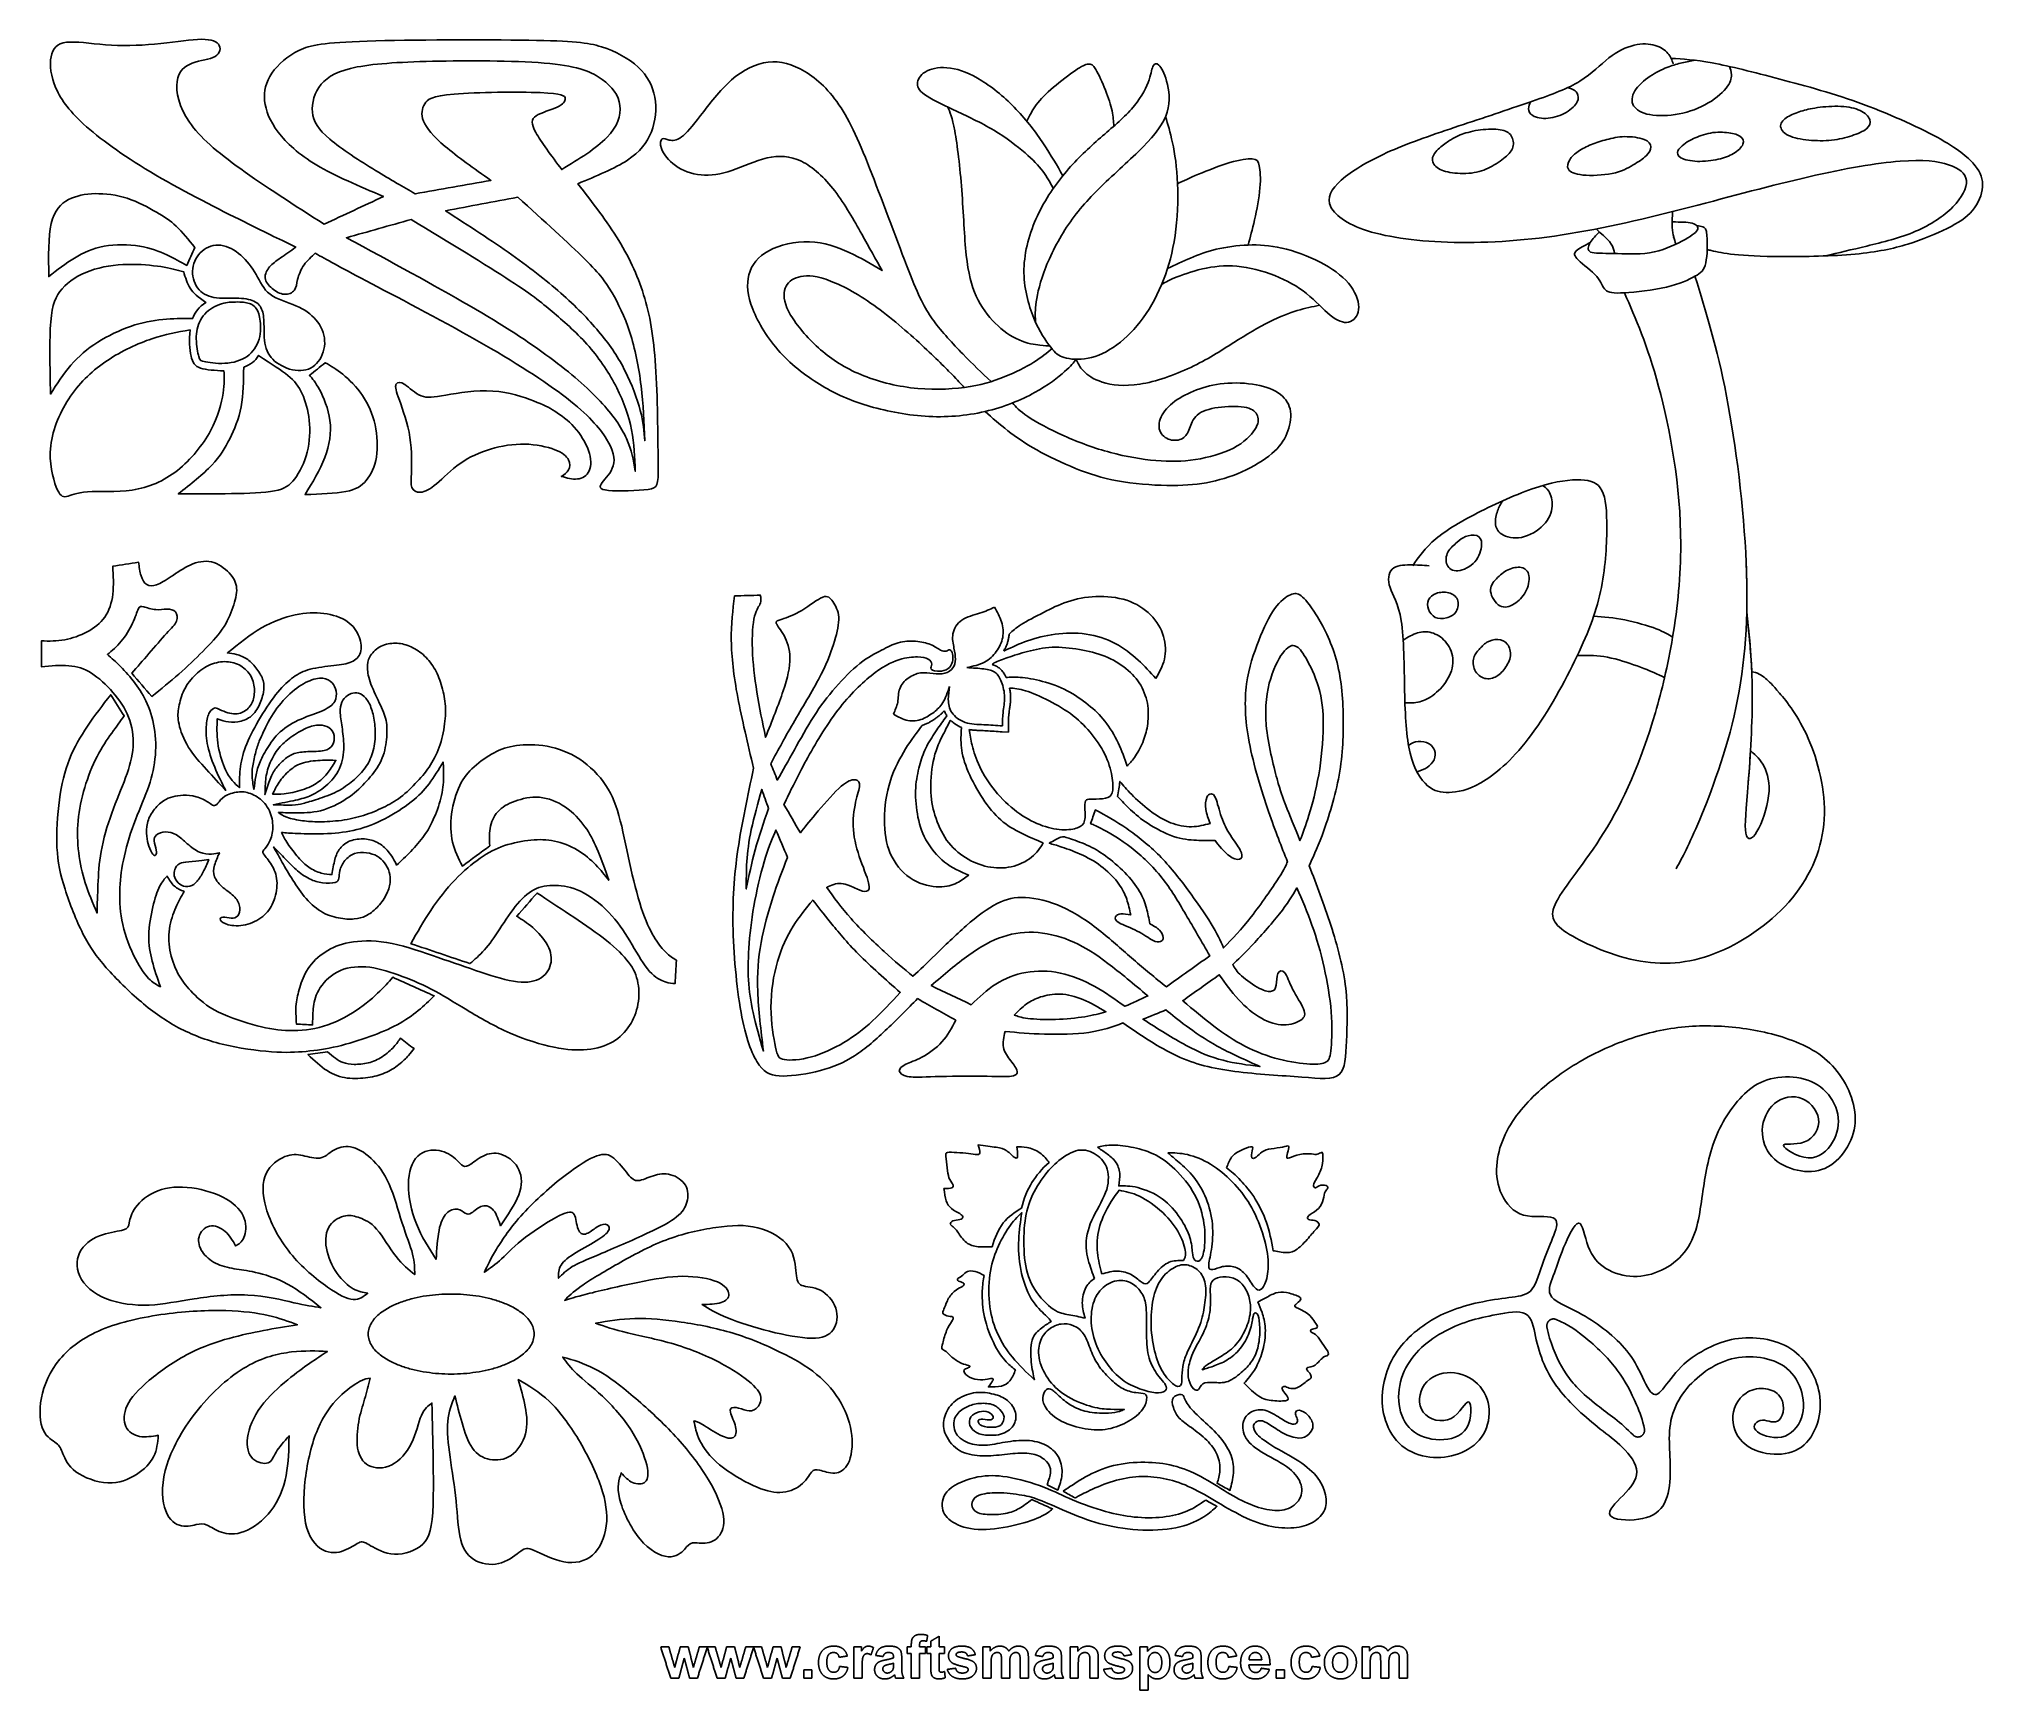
# Model space of a CAD drawing. Header units: millimetres. Extents: x -114 to 112, y -100 to 91.
import ezdxf

# ---------------------------------------------------------------- set-up
doc = ezdxf.new("R2010")
doc.units = ezdxf.units.MM
doc.header["$MEASUREMENT"] = 0
doc.layers.add('Default', color=18, linetype='Continuous')

msp = doc.modelspace()

# ---------------------------------------------------------------- linework, layer by layer
at = {"color": 5, "linetype": 'ByBlock', "lineweight": -2}
for p, q in [((-1.21, 21.78), (-1.13, 21.85)), ((-1.71, 19.87), (-1.84, 19.81)), ((-8.63, 12.03), (-8.42, 12.33)), ((-8, 11.82), (-8.02, 11.77)), ((-11.27, 11.21), (-11.45, 10.97)), ((-6.73, 10.89), (-6.72, 10.98))]:
    msp.add_line(p, q, dxfattribs=at)
for points, knots in [([(-75.63, 62.67), (-72.37, 60.95), (-67.18, 58.25), (-62.81, 55.77), (-58.44, 53.3), (-54.9, 51.03), (-52.44, 49.12), (-49.98, 47.2), (-48.6, 45.64), (-47.81, 44.36), (-47.01, 43.09), (-46.8, 42.1), (-47.04, 41.28), (-47.27, 40.46), (-47.95, 39.81), (-48.31, 39.33), (-48.68, 38.84), (-48.73, 38.53), (-46.47, 38.3), (-44.15, 38.38), (-42.99, 38.53), (-41.83, 38.69), (-41.83, 38.92), (-41.84, 41.38), (-41.86, 43.84), (-41.88, 48.53), (-42.3, 55.74), (-42.69, 58.27), (-43.38, 60.63), (-44.07, 62.98), (-45.06, 65.17), (-46.4, 67.36), (-47.74, 69.54), (-49.43, 71.73), (-51.13, 73.92), (-48.99, 74.8), (-46.86, 75.69), (-45.39, 76.65), (-43.91, 77.62), (-43.11, 78.66), (-42.62, 79.91), (-42.14, 81.16), (-41.99, 82.62), (-42.22, 83.93), (-42.46, 85.25), (-43.08, 86.42), (-44.16, 87.42), (-45.24, 88.42), (-46.78, 89.26), (-48.39, 89.77), (-50.01, 90.27), (-51.7, 90.46), (-56.82, 90.53), (-61.93, 90.61), (-70.47, 90.59), (-80.55, 90.27), (-82.09, 89.99), (-83.42, 89.35), (-84.74, 88.71), (-85.86, 87.72), (-86.55, 86.71), (-87.24, 85.69), (-87.51, 84.65), (-87.39, 83.52), (-87.27, 82.38), (-86.78, 81.16), (-85.83, 79.9), (-84.87, 78.63), (-83.47, 77.33), (-81.36, 76.08), (-79.25, 74.83), (-76.44, 73.63), (-73.63, 72.44), (-75.92, 71.37), (-78.21, 70.3), (-80.5, 69.23), (-83.96, 71.45), (-87.43, 73.66), (-90.16, 75.63), (-92.9, 77.59), (-94.9, 79.31), (-96.1, 81.05), (-97.3, 82.8), (-97.69, 84.57), (-97.53, 85.75), (-97.37, 86.94), (-96.67, 87.54), (-95.76, 87.88), (-94.85, 88.22), (-93.73, 88.29), (-93.12, 88.66), (-92.5, 89.02), (-92.4, 89.67), (-92.74, 90.09), (-93.08, 90.51), (-93.86, 90.69), (-96.44, 90.56), (-98.23, 90.25), (-100.12, 90.08), (-102.01, 89.91), (-103.99, 89.88), (-105.8, 90.01), (-107.61, 90.14), (-109.25, 90.43), (-110.33, 90.29), (-111.41, 90.14), (-111.93, 89.57), (-112.11, 88.62), (-112.3, 87.67), (-112.14, 86.34), (-111.54, 84.97), (-110.94, 83.61), (-109.9, 82.2), (-108, 80.52), (-106.1, 78.84), (-103.34, 76.89), (-99.97, 74.91), (-96.59, 72.93), (-92.61, 70.93), (-89.81, 69.53), (-87.01, 68.14), (-85.4, 67.36), (-83.78, 66.58), (-84.41, 66.13), (-85.03, 65.69), (-85.55, 65.33), (-86.07, 64.96), (-86.49, 64.68), (-86.81, 64.3), (-87.14, 63.92), (-87.37, 63.45), (-87.32, 63.01), (-87.27, 62.57), (-86.93, 62.15), (-86.52, 61.8), (-86.1, 61.45), (-85.6, 61.16), (-85.12, 61.12), (-84.64, 61.08), (-84.17, 61.29), (-83.94, 61.6), (-83.7, 61.92), (-83.7, 62.33), (-83.44, 63.37), (-83.18, 64), (-82.82, 64.52), (-82.45, 65.04), (-81.98, 65.46), (-81.52, 65.87), (-80.2, 65.13), (-78.88, 64.38), (-75.63, 62.67)], [0, 0, 0, 0, 0.018868, 0.018868, 0.018868, 0.037736, 0.037736, 0.037736, 0.056604, 0.056604, 0.056604, 0.075472, 0.075472, 0.075472, 0.09434, 0.09434, 0.09434, 0.113208, 0.113208, 0.132075, 0.132075, 0.132075, 0.150943, 0.150943, 0.150943, 0.169811, 0.169811, 0.188679, 0.188679, 0.188679, 0.207547, 0.207547, 0.207547, 0.226415, 0.226415, 0.226415, 0.245283, 0.245283, 0.245283, 0.264151, 0.264151, 0.264151, 0.283019, 0.283019, 0.283019, 0.301887, 0.301887, 0.301887, 0.320755, 0.320755, 0.320755, 0.339623, 0.339623, 0.339623, 0.358491, 0.358491, 0.377358, 0.377358, 0.377358, 0.396226, 0.396226, 0.396226, 0.415094, 0.415094, 0.415094, 0.433962, 0.433962, 0.433962, 0.45283, 0.45283, 0.45283, 0.471698, 0.471698, 0.471698, 0.490566, 0.490566, 0.490566, 0.509434, 0.509434, 0.509434, 0.528302, 0.528302, 0.528302, 0.54717, 0.54717, 0.54717, 0.566038, 0.566038, 0.566038, 0.584906, 0.584906, 0.584906, 0.603774, 0.603774, 0.603774, 0.622642, 0.622642, 0.641509, 0.641509, 0.641509, 0.660377, 0.660377, 0.660377, 0.679245, 0.679245, 0.679245, 0.698113, 0.698113, 0.698113, 0.716981, 0.716981, 0.716981, 0.735849, 0.735849, 0.735849, 0.754717, 0.754717, 0.754717, 0.773585, 0.773585, 0.773585, 0.792453, 0.792453, 0.792453, 0.811321, 0.811321, 0.811321, 0.830189, 0.830189, 0.830189, 0.849057, 0.849057, 0.849057, 0.867925, 0.867925, 0.867925, 0.886792, 0.886792, 0.886792, 0.90566, 0.90566, 0.90566, 0.924528, 0.924528, 0.943396, 0.943396, 0.943396, 0.962264, 0.962264, 0.962264, 1, 1, 1, 1]), ([(75.67, 87.81), (75.52, 88.22), (75.37, 88.64), (74.73, 89.39), (74.24, 89.74), (73.58, 89.93), (72.91, 90.13), (72.06, 90.18), (71.13, 89.96), (70.2, 89.74), (69.2, 89.25), (68.22, 88.48), (67.23, 87.71), (66.26, 86.66), (64.87, 85.8), (63.49, 84.95), (61.7, 84.29), (59.38, 83.48), (57.05, 82.68), (54.2, 81.72), (51.38, 80.78), (48.55, 79.84), (45.76, 78.91), (43.39, 77.9), (41.02, 76.89), (39.08, 75.79), (36.37, 73.69), (35.61, 72.69), (35.89, 71.62), (36.16, 70.56), (37.47, 69.44), (42.17, 67.8), (45.58, 67.29), (49.54, 67.15), (53.5, 67.02), (58.03, 67.26), (62.82, 68), (67.62, 68.73), (72.69, 69.95), (77.58, 71.21), (82.47, 72.47), (87.18, 73.76), (91.37, 74.73), (95.56, 75.69), (99.24, 76.33), (101.92, 76.53), (104.61, 76.74), (106.31, 76.52), (107.54, 76.12), (108.77, 75.71), (109.53, 75.13), (109.68, 73.42), (109.08, 72.3), (108.03, 71.23), (106.98, 70.17), (105.49, 69.17), (103.72, 68.41), (101.94, 67.65), (99.88, 67.14), (98.08, 66.71), (96.29, 66.27), (94.77, 65.92), (93.25, 65.57)], [0, 0, 0, 0, 0.043478, 0.043478, 0.086957, 0.086957, 0.086957, 0.130435, 0.130435, 0.130435, 0.173913, 0.173913, 0.173913, 0.217391, 0.217391, 0.217391, 0.26087, 0.26087, 0.26087, 0.304348, 0.304348, 0.304348, 0.347826, 0.347826, 0.347826, 0.391304, 0.391304, 0.434783, 0.434783, 0.434783, 0.478261, 0.478261, 0.521739, 0.521739, 0.521739, 0.565217, 0.565217, 0.565217, 0.608696, 0.608696, 0.608696, 0.652174, 0.652174, 0.652174, 0.695652, 0.695652, 0.695652, 0.73913, 0.73913, 0.73913, 0.782609, 0.782609, 0.826087, 0.826087, 0.826087, 0.869565, 0.869565, 0.869565, 0.913043, 0.913043, 0.913043, 1, 1, 1, 1]), ([(-74.55, 75.46), (-76.33, 76.55), (-78.5, 77.93), (-79.85, 79.08), (-81.2, 80.22), (-81.75, 81.13), (-81.85, 82.2), (-81.96, 83.27), (-81.62, 84.49), (-80.84, 85.43), (-80.06, 86.37), (-77.61, 87.67), (-71.36, 88.03), (-67.18, 88.11), (-63, 88.19), (-57.77, 88.16), (-54.38, 87.83), (-51, 87.49), (-49.46, 86.84), (-48.31, 86), (-47.17, 85.17), (-46.41, 84.15), (-46.26, 82.99), (-46.1, 81.84), (-46.54, 80.53), (-47.77, 79.27), (-48.99, 78.01), (-51, 76.78), (-53, 75.56), (-54.2, 77.17), (-55.4, 78.79), (-55.98, 79.84), (-56.57, 80.9), (-56.54, 81.39), (-55.96, 81.78), (-55.37, 82.17), (-54.23, 82.46), (-53.52, 82.79), (-52.82, 83.11), (-52.56, 83.48), (-52.59, 83.79), (-52.61, 84.1), (-52.92, 84.36), (-55.48, 84.47), (-58.03, 84.57), (-62.82, 84.52), (-65.45, 84.3), (-68.08, 84.08), (-68.55, 83.68), (-68.86, 83.16), (-69.17, 82.64), (-69.33, 81.99), (-69, 81.18), (-68.68, 80.38), (-67.87, 79.41), (-66.49, 78.24), (-65.11, 77.07), (-63.16, 75.69), (-61.2, 74.31), (-64.12, 73.79), (-67.04, 73.27), (-69.95, 72.75), (-71.36, 73.56), (-72.77, 74.36), (-74.55, 75.46)], [0, 0, 0, 0, 0.043478, 0.043478, 0.043478, 0.086957, 0.086957, 0.086957, 0.130435, 0.130435, 0.130435, 0.173913, 0.217391, 0.217391, 0.217391, 0.26087, 0.26087, 0.26087, 0.304348, 0.304348, 0.304348, 0.347826, 0.347826, 0.347826, 0.391304, 0.391304, 0.391304, 0.434783, 0.434783, 0.434783, 0.478261, 0.478261, 0.478261, 0.521739, 0.521739, 0.521739, 0.565217, 0.565217, 0.565217, 0.608696, 0.608696, 0.608696, 0.652174, 0.652174, 0.652174, 0.695652, 0.695652, 0.695652, 0.73913, 0.73913, 0.73913, 0.782609, 0.782609, 0.782609, 0.826087, 0.826087, 0.826087, 0.869565, 0.869565, 0.869565, 0.913043, 0.913043, 0.913043, 1, 1, 1, 1]), ([(-3.3, 51.02), (-4.35, 52.02), (-5.41, 53.03), (-6.57, 54.21), (-7.73, 55.4), (-9, 56.77), (-9.94, 58.04), (-10.88, 59.31), (-11.49, 60.48), (-12.63, 63.35), (-13.77, 66.22), (-15.45, 70.79), (-16.85, 74.41), (-18.24, 78.03), (-19.36, 80.7), (-20.66, 82.7), (-21.95, 84.71), (-23.43, 86.05), (-26.29, 87.78), (-27.69, 88.16), (-29.11, 88), (-30.54, 87.83), (-31.98, 87.12), (-33.34, 85.93), (-34.7, 84.73), (-35.97, 83.06), (-36.94, 81.81), (-37.9, 80.57), (-38.56, 79.76), (-39.13, 79.34), (-39.7, 78.92), (-40.19, 78.89), (-40.55, 78.97), (-40.92, 79.05), (-41.18, 79.22), (-41.37, 79.11), (-41.56, 78.99), (-41.69, 78.59), (-41.46, 77.99), (-41.23, 77.39), (-40.64, 76.61), (-39.83, 76.02), (-39.02, 75.44), (-37.98, 75.06), (-35.77, 74.85), (-34.6, 75.03), (-33.3, 75.46), (-32.01, 75.9), (-30.59, 76.58), (-29.23, 76.9), (-27.87, 77.22), (-26.57, 77.17), (-25.25, 76.52), (-23.93, 75.87), (-22.59, 74.63), (-21.39, 73.08), (-20.2, 71.53), (-19.16, 69.67), (-18.27, 68.09), (-17.38, 66.5), (-16.64, 65.18), (-15.91, 63.86), (-17.13, 64.59), (-18.35, 65.33), (-19.73, 65.97), (-21.11, 66.6), (-22.66, 67.13), (-24.33, 67.2), (-25.99, 67.26), (-27.77, 66.86), (-29.03, 66.17), (-30.28, 65.48), (-31.02, 64.52), (-31.32, 63.39), (-31.63, 62.26), (-31.5, 60.96), (-30.88, 59.39), (-30.26, 57.81), (-29.14, 55.96), (-27.7, 54.39), (-26.27, 52.81), (-24.52, 51.52), (-22.85, 50.53), (-21.19, 49.53), (-19.62, 48.85), (-17.65, 48.25), (-15.68, 47.66), (-13.32, 47.15), (-10.94, 47), (-8.57, 46.84), (-6.18, 47.05), (-4, 47.55), (-1.81, 48.06), (0.17, 48.87), (1.74, 49.74), (3.32, 50.6), (4.49, 51.52), (5.22, 52.17), (5.95, 52.82), (6.25, 53.21), (6.55, 53.59)], [0, 0, 0, 0, 0.028571, 0.028571, 0.028571, 0.057143, 0.057143, 0.057143, 0.085714, 0.085714, 0.085714, 0.114286, 0.114286, 0.114286, 0.142857, 0.142857, 0.142857, 0.171429, 0.171429, 0.2, 0.2, 0.2, 0.228571, 0.228571, 0.228571, 0.257143, 0.257143, 0.257143, 0.285714, 0.285714, 0.285714, 0.314286, 0.314286, 0.314286, 0.342857, 0.342857, 0.342857, 0.371429, 0.371429, 0.371429, 0.4, 0.4, 0.4, 0.428571, 0.428571, 0.457143, 0.457143, 0.457143, 0.485714, 0.485714, 0.485714, 0.514286, 0.514286, 0.514286, 0.542857, 0.542857, 0.542857, 0.571429, 0.571429, 0.571429, 0.6, 0.6, 0.6, 0.628571, 0.628571, 0.628571, 0.657143, 0.657143, 0.657143, 0.685714, 0.685714, 0.685714, 0.714286, 0.714286, 0.714286, 0.742857, 0.742857, 0.742857, 0.771429, 0.771429, 0.771429, 0.8, 0.8, 0.8, 0.828571, 0.828571, 0.828571, 0.857143, 0.857143, 0.857143, 0.885714, 0.885714, 0.885714, 0.914286, 0.914286, 0.914286, 0.942857, 0.942857, 0.942857, 1, 1, 1, 1]), ([(16.9, 81.7), (17.17, 80.8), (17.44, 79.91), (17.7, 78.66), (17.97, 77.42), (18.22, 75.82), (18.3, 73.92), (18.37, 72.02), (18.27, 69.83), (17.72, 66), (17.28, 64.36), (16.66, 62.79), (16.04, 61.21), (15.24, 59.7), (14.32, 58.41), (13.4, 57.13), (12.36, 56.06), (11.26, 55.26), (10.16, 54.46), (9.01, 53.93), (7.93, 53.71), (6.85, 53.5), (5.85, 53.6), (5.18, 53.79), (4.51, 53.99), (4.17, 54.28), (3.61, 54.98), (3.06, 55.68), (2.3, 56.8), (1.65, 58.36), (1.01, 59.92), (0.47, 61.93), (0.55, 66.09), (1.16, 68.25), (2.06, 70.19), (2.96, 72.14), (4.16, 73.86), (5.42, 75.35), (6.69, 76.84), (8.04, 78.08), (9.36, 79.24), (10.68, 80.39), (11.98, 81.46), (12.94, 82.55), (13.91, 83.64), (14.54, 84.76), (14.88, 85.64), (15.23, 86.51), (15.28, 87.15), (15.43, 87.5), (15.58, 87.86), (15.84, 87.93), (16.13, 87.65), (16.42, 87.38), (16.75, 86.74), (17.02, 85.78), (17.28, 84.81), (17.49, 83.52), (17.09, 82.22), (16.7, 80.92), (15.71, 79.63), (14.29, 78.18), (12.87, 76.73), (11.01, 75.13), (7.86, 72.06), (6.57, 70.59), (5.45, 68.89), (4.33, 67.19), (3.39, 65.26), (2.81, 63.66), (2.22, 62.06), (2, 60.79), (1.89, 59.89), (1.79, 58.99), (1.82, 58.45), (1.83, 58.19), (1.84, 57.92), (1.84, 57.92), (1.84, 57.92)], [0, 0, 0, 0, 0.035714, 0.035714, 0.035714, 0.071429, 0.071429, 0.071429, 0.107143, 0.107143, 0.142857, 0.142857, 0.142857, 0.178571, 0.178571, 0.178571, 0.214286, 0.214286, 0.214286, 0.25, 0.25, 0.25, 0.285714, 0.285714, 0.285714, 0.321429, 0.321429, 0.321429, 0.357143, 0.357143, 0.357143, 0.392857, 0.392857, 0.428571, 0.428571, 0.428571, 0.464286, 0.464286, 0.464286, 0.5, 0.5, 0.5, 0.535714, 0.535714, 0.535714, 0.571429, 0.571429, 0.571429, 0.607143, 0.607143, 0.607143, 0.642857, 0.642857, 0.642857, 0.678571, 0.678571, 0.678571, 0.714286, 0.714286, 0.714286, 0.75, 0.75, 0.75, 0.785714, 0.785714, 0.821429, 0.821429, 0.821429, 0.857143, 0.857143, 0.857143, 0.892857, 0.892857, 0.892857, 0.928571, 0.928571, 0.928571, 1, 1, 1, 1]), ([(0.84, 81.15), (1.15, 81.78), (1.46, 82.42), (1.94, 83.06), (2.42, 83.71), (3.08, 84.37), (4.74, 85.79), (5.75, 86.55), (6.46, 87.04), (7.18, 87.53), (7.61, 87.74), (7.94, 87.78), (8.27, 87.82), (8.5, 87.68), (8.83, 87.14), (9.16, 86.59), (9.59, 85.64), (9.94, 84.75), (10.29, 83.86), (10.56, 83.04), (10.7, 82.35), (10.85, 81.67), (10.88, 81.13), (10.91, 80.59)], [0, 0, 0, 0, 0.111111, 0.111111, 0.111111, 0.222222, 0.222222, 0.333333, 0.333333, 0.333333, 0.444444, 0.444444, 0.444444, 0.555556, 0.555556, 0.555556, 0.666667, 0.666667, 0.666667, 0.777778, 0.777778, 0.777778, 1, 1, 1, 1]), ([(78.21, 88.21), (77.71, 88.13), (77.2, 88.04), (76.7, 87.92), (76.2, 87.81), (75.71, 87.65), (75.15, 87.45), (74.58, 87.24), (73.95, 86.98), (73.25, 86.54), (72.56, 86.11), (71.81, 85.5), (71.37, 84.89), (70.93, 84.27), (70.79, 83.66), (70.99, 83.14), (71.19, 82.63), (71.73, 82.22), (72.6, 81.99), (73.48, 81.77), (74.69, 81.74), (75.89, 81.92), (77.09, 82.1), (78.28, 82.49), (79.32, 83.05), (80.37, 83.61), (81.28, 84.34), (81.79, 84.97), (82.3, 85.6), (82.4, 86.12), (82.4, 86.52), (82.4, 86.92), (82.3, 87.21), (82.19, 87.49)], [0, 0, 0, 0, 0.083333, 0.083333, 0.083333, 0.166667, 0.166667, 0.166667, 0.25, 0.25, 0.25, 0.333333, 0.333333, 0.333333, 0.416667, 0.416667, 0.416667, 0.5, 0.5, 0.5, 0.583333, 0.583333, 0.583333, 0.666667, 0.666667, 0.666667, 0.75, 0.75, 0.75, 0.833333, 0.833333, 0.833333, 1, 1, 1, 1]), ([(75.42, 88.43), (76.78, 88.36), (78.14, 88.28), (80.18, 87.9), (82.23, 87.53), (84.96, 86.84), (87.99, 86.04), (91.02, 85.24), (94.35, 84.33), (97.7, 83.09), (101.04, 81.86), (104.42, 80.31), (106.64, 79.06), (108.86, 77.8), (109.94, 76.85), (111.28, 75.17), (111.54, 74.43), (111.47, 73.55), (111.4, 72.67), (111.01, 71.65), (110.31, 70.82), (109.62, 70), (108.64, 69.38), (107.36, 68.74), (106.09, 68.11), (104.52, 67.46), (102.82, 66.93), (101.12, 66.41), (99.28, 66.01), (96.71, 65.77), (94.14, 65.54), (90.83, 65.48), (88.29, 65.49), (85.75, 65.5), (83.99, 65.59), (82.75, 65.72), (81.5, 65.85), (80.77, 66.02), (80.04, 66.19)], [0, 0, 0, 0, 0.071429, 0.071429, 0.071429, 0.142857, 0.142857, 0.142857, 0.214286, 0.214286, 0.214286, 0.285714, 0.285714, 0.285714, 0.357143, 0.357143, 0.428571, 0.428571, 0.428571, 0.5, 0.5, 0.5, 0.571429, 0.571429, 0.571429, 0.642857, 0.642857, 0.642857, 0.714286, 0.714286, 0.714286, 0.785714, 0.785714, 0.785714, 0.857143, 0.857143, 0.857143, 1, 1, 1, 1]), ([(5.01, 74.85), (4.32, 76.05), (3.63, 77.25), (2.77, 78.54), (1.9, 79.84), (0.86, 81.24), (-0.38, 82.53), (-1.61, 83.82), (-3.05, 85.02), (-4.37, 85.85), (-5.7, 86.68), (-6.92, 87.15), (-8, 87.31), (-9.09, 87.47), (-10.04, 87.31), (-10.7, 86.98), (-11.36, 86.65), (-11.73, 86.15), (-11.81, 85.67), (-11.89, 85.19), (-11.69, 84.75), (-10.99, 84.24), (-10.29, 83.73), (-9.1, 83.16), (-7.64, 82.48), (-6.18, 81.79), (-4.46, 80.99), (-2.98, 80.12), (-1.51, 79.24), (-0.29, 78.29), (0.63, 77.49), (1.56, 76.68), (2.19, 76.02), (2.69, 75.36), (3.18, 74.7), (3.54, 74.04), (3.9, 73.38)], [0, 0, 0, 0, 0.076923, 0.076923, 0.076923, 0.153846, 0.153846, 0.153846, 0.230769, 0.230769, 0.230769, 0.307692, 0.307692, 0.307692, 0.384615, 0.384615, 0.384615, 0.461538, 0.461538, 0.461538, 0.538462, 0.538462, 0.538462, 0.615385, 0.615385, 0.615385, 0.692308, 0.692308, 0.692308, 0.769231, 0.769231, 0.769231, 0.846154, 0.846154, 0.846154, 1, 1, 1, 1]), ([(59.16, 83.41), (59.05, 83.15), (58.93, 82.9), (58.93, 82.61), (58.92, 82.33), (59.02, 82.02), (59.4, 81.8), (59.79, 81.58), (60.46, 81.44), (61.18, 81.5), (61.9, 81.56), (62.67, 81.82), (63.28, 82.18), (63.89, 82.53), (64.35, 82.99), (64.55, 83.39), (64.74, 83.8), (64.66, 84.15), (64.54, 84.39), (64.41, 84.63), (64.23, 84.75), (64.04, 84.84), (63.85, 84.93), (63.66, 84.99), (63.56, 85.02), (63.46, 85.05), (63.46, 85.05), (63.46, 85.05)], [0, 0, 0, 0, 0.1, 0.1, 0.1, 0.2, 0.2, 0.2, 0.3, 0.3, 0.3, 0.4, 0.4, 0.4, 0.5, 0.5, 0.5, 0.6, 0.6, 0.6, 0.7, 0.7, 0.7, 0.8, 0.8, 0.8, 1, 1, 1, 1]), ([(-8.32, 82.8), (-8.05, 82.21), (-7.79, 81.62), (-7.21, 78.43), (-6.89, 75.83), (-6.49, 70.49), (-6.4, 67.75), (-6.17, 65.66), (-5.94, 63.57), (-5.57, 62.14), (-5.01, 60.9), (-4.44, 59.66), (-3.68, 58.62), (-2.82, 57.77), (-1.96, 56.91), (-0.99, 56.24), (-0.06, 55.83), (0.87, 55.43), (1.77, 55.29), (2.36, 55.22), (2.94, 55.15), (3.21, 55.15), (3.48, 55.16)], [0, 0, 0, 0, 0.111111, 0.111111, 0.222222, 0.222222, 0.333333, 0.333333, 0.333333, 0.444444, 0.444444, 0.444444, 0.555556, 0.555556, 0.555556, 0.666667, 0.666667, 0.666667, 0.777778, 0.777778, 0.777778, 1, 1, 1, 1]), ([(90.45, 82.31), (90.99, 82.48), (91.55, 82.62), (92.35, 82.73), (93.14, 82.84), (94.17, 82.92), (95.07, 82.88), (95.96, 82.84), (96.72, 82.67), (97.3, 82.39), (97.88, 82.11), (98.28, 81.72), (98.41, 81.34), (98.55, 80.96), (98.42, 80.6), (98.04, 80.28), (97.66, 79.97), (97.03, 79.71), (96.33, 79.48), (95.63, 79.25), (94.85, 79.06), (94, 78.96), (93.15, 78.87), (92.24, 78.89), (91.35, 78.97), (90.46, 79.06), (89.59, 79.23), (89, 79.52), (88.4, 79.82), (88.08, 80.26), (88.09, 80.64), (88.11, 81.03), (88.47, 81.37), (88.91, 81.65), (89.36, 81.92), (89.9, 82.14), (90.45, 82.31)], [0, 0, 0, 0, 0.076923, 0.076923, 0.076923, 0.153846, 0.153846, 0.153846, 0.230769, 0.230769, 0.230769, 0.307692, 0.307692, 0.307692, 0.384615, 0.384615, 0.384615, 0.461538, 0.461538, 0.461538, 0.538462, 0.538462, 0.538462, 0.615385, 0.615385, 0.615385, 0.692308, 0.692308, 0.692308, 0.769231, 0.769231, 0.769231, 0.846154, 0.846154, 0.846154, 1, 1, 1, 1]), ([(51.02, 79.57), (51.52, 79.76), (52.26, 79.99), (53.07, 80.12), (53.87, 80.24), (54.73, 80.27), (55.39, 80.2), (56.06, 80.13), (56.52, 79.95), (56.81, 79.61), (57.09, 79.27), (57.21, 78.76), (57.14, 78.33), (57.06, 77.89), (56.81, 77.53), (56.38, 77.13), (55.94, 76.74), (55.34, 76.31), (54.71, 75.96), (54.07, 75.61), (53.42, 75.34), (51.81, 75.07), (50.86, 75.09), (49.34, 75.29), (48.75, 75.49), (48.34, 75.79), (47.93, 76.1), (47.7, 76.51), (47.81, 76.95), (47.91, 77.38), (48.36, 77.84), (48.77, 78.19), (49.19, 78.54), (49.58, 78.79), (49.91, 79), (50.24, 79.21), (50.51, 79.37), (51.02, 79.57)], [0, 0, 0, 0, 0.071429, 0.071429, 0.071429, 0.142857, 0.142857, 0.142857, 0.214286, 0.214286, 0.214286, 0.285714, 0.285714, 0.285714, 0.357143, 0.357143, 0.357143, 0.428571, 0.428571, 0.428571, 0.5, 0.5, 0.571429, 0.571429, 0.642857, 0.642857, 0.642857, 0.714286, 0.714286, 0.714286, 0.785714, 0.785714, 0.785714, 0.857143, 0.857143, 0.857143, 1, 1, 1, 1]), ([(66.19, 78.46), (66.75, 78.69), (67.35, 78.87), (67.98, 79.03), (68.61, 79.2), (69.27, 79.35), (70.05, 79.37), (70.83, 79.38), (71.73, 79.27), (72.29, 79.05), (72.85, 78.84), (73.07, 78.52), (73.08, 78.19), (73.09, 77.85), (72.89, 77.5), (72.53, 77.15), (72.17, 76.8), (71.65, 76.46), (71.02, 76.09), (70.4, 75.73), (69.66, 75.33), (68.6, 75.11), (67.54, 74.89), (66.16, 74.84), (65.21, 74.93), (64.26, 75.03), (63.74, 75.26), (63.34, 75.92), (63.45, 76.34), (63.68, 76.7), (63.9, 77.06), (64.23, 77.37), (64.66, 77.66), (65.1, 77.95), (65.63, 78.23), (66.19, 78.46)], [0, 0, 0, 0, 0.076923, 0.076923, 0.076923, 0.153846, 0.153846, 0.153846, 0.230769, 0.230769, 0.230769, 0.307692, 0.307692, 0.307692, 0.384615, 0.384615, 0.384615, 0.461538, 0.461538, 0.461538, 0.538462, 0.538462, 0.538462, 0.615385, 0.615385, 0.615385, 0.692308, 0.692308, 0.769231, 0.769231, 0.769231, 0.846154, 0.846154, 0.846154, 1, 1, 1, 1]), ([(77.81, 79.05), (78.27, 79.28), (78.98, 79.58), (79.71, 79.74), (80.45, 79.9), (81.21, 79.91), (81.85, 79.85), (82.49, 79.79), (83.02, 79.65), (83.37, 79.42), (83.72, 79.2), (83.89, 78.87), (83.74, 78.5), (83.6, 78.14), (83.14, 77.72), (82.64, 77.42), (82.14, 77.11), (81.58, 76.92), (80.87, 76.76), (80.15, 76.61), (79.26, 76.49), (78.46, 76.51), (77.66, 76.54), (76.95, 76.69), (76.56, 76.92), (76.16, 77.15), (76.09, 77.45), (76.21, 77.73), (76.32, 78.01), (76.63, 78.27), (76.89, 78.47), (77.15, 78.68), (77.35, 78.82), (77.81, 79.05)], [0, 0, 0, 0, 0.083333, 0.083333, 0.083333, 0.166667, 0.166667, 0.166667, 0.25, 0.25, 0.25, 0.333333, 0.333333, 0.333333, 0.416667, 0.416667, 0.416667, 0.5, 0.5, 0.5, 0.583333, 0.583333, 0.583333, 0.666667, 0.666667, 0.666667, 0.75, 0.75, 0.75, 0.833333, 0.833333, 0.833333, 1, 1, 1, 1]), ([(18.3, 73.92), (18.98, 74.25), (19.66, 74.58), (20.71, 75.02), (21.76, 75.46), (23.18, 76.02), (24.34, 76.36), (25.5, 76.71), (26.4, 76.83), (26.94, 76.79), (27.47, 76.76), (27.63, 76.55), (27.75, 76.01), (27.86, 75.46), (27.93, 74.57), (27.83, 73.43), (27.72, 72.29), (27.46, 70.89), (27.2, 69.75), (26.95, 68.61), (26.7, 67.71), (26.46, 66.82)], [0, 0, 0, 0, 0.125, 0.125, 0.125, 0.25, 0.25, 0.25, 0.375, 0.375, 0.375, 0.5, 0.5, 0.5, 0.625, 0.625, 0.625, 0.75, 0.75, 0.75, 1, 1, 1, 1]), ([(-99.92, 70.63), (-100.85, 71.17), (-102.04, 71.82), (-103.29, 72.23), (-104.54, 72.63), (-105.84, 72.79), (-107.01, 72.77), (-108.17, 72.75), (-109.2, 72.55), (-110.09, 72.08), (-110.98, 71.6), (-111.74, 70.85), (-112.09, 69.32), (-112.45, 67.79), (-112.41, 65.49), (-112.37, 63.18), (-111.4, 63.94), (-110.42, 64.69), (-109.39, 65.32), (-108.37, 65.94), (-107.29, 66.44), (-105.98, 66.68), (-104.67, 66.92), (-103.14, 66.9), (-101.86, 66.7), (-100.59, 66.49), (-99.57, 66.08), (-98.71, 65.68), (-97.84, 65.28), (-97.13, 64.87), (-96.41, 64.47), (-96.1, 65.16), (-95.79, 65.85), (-95.47, 66.54), (-96.2, 67.44), (-96.93, 68.34), (-97.63, 69), (-98.32, 69.66), (-98.99, 70.09), (-99.92, 70.63)], [0, 0, 0, 0, 0.071429, 0.071429, 0.071429, 0.142857, 0.142857, 0.142857, 0.214286, 0.214286, 0.214286, 0.285714, 0.285714, 0.285714, 0.357143, 0.357143, 0.357143, 0.428571, 0.428571, 0.428571, 0.5, 0.5, 0.5, 0.571429, 0.571429, 0.571429, 0.642857, 0.642857, 0.642857, 0.714286, 0.714286, 0.714286, 0.785714, 0.785714, 0.785714, 0.857143, 0.857143, 0.857143, 1, 1, 1, 1]), ([(-50.33, 65.2), (-52.14, 66.99), (-55.11, 69.68), (-58.08, 72.36), (-60.87, 71.84), (-63.65, 71.32), (-66.44, 70.79), (-63.76, 69.05), (-61.07, 67.31), (-58.76, 65.67), (-56.44, 64.02), (-54.49, 62.49), (-52.79, 60.98), (-51.1, 59.47), (-49.67, 57.98), (-48.5, 56.55), (-47.33, 55.12), (-46.41, 53.74), (-45.65, 52.22), (-44.88, 50.69), (-44.25, 49.03), (-43.9, 47.66), (-43.55, 46.29), (-43.47, 45.22), (-43.39, 44.16), (-43.47, 46.27), (-43.55, 48.37), (-43.81, 50.52), (-44.07, 52.67), (-44.51, 54.86), (-45.11, 56.71), (-45.71, 58.56), (-46.47, 60.07), (-47.17, 61.28), (-47.87, 62.49), (-48.52, 63.4), (-50.33, 65.2)], [0, 0, 0, 0, 0.076923, 0.076923, 0.076923, 0.153846, 0.153846, 0.153846, 0.230769, 0.230769, 0.230769, 0.307692, 0.307692, 0.307692, 0.384615, 0.384615, 0.384615, 0.461538, 0.461538, 0.461538, 0.538462, 0.538462, 0.538462, 0.615385, 0.615385, 0.615385, 0.692308, 0.692308, 0.692308, 0.769231, 0.769231, 0.769231, 0.846154, 0.846154, 0.846154, 1, 1, 1, 1]), ([(-58.95, 62.69), (-61.67, 64.47), (-66.05, 67.12), (-70.42, 69.78), (-72.92, 69.08), (-75.42, 68.37), (-77.92, 67.67), (-72.82, 64.91), (-67.71, 62.15), (-63.7, 59.82), (-59.69, 57.49), (-56.78, 55.59), (-54.36, 53.79), (-51.93, 51.99), (-50.01, 50.3), (-47.09, 47.18), (-46.1, 45.74), (-45.5, 44.42), (-44.9, 43.09), (-44.7, 41.86), (-44.49, 40.64), (-44.55, 42.24), (-44.6, 43.83), (-44.92, 45.43), (-45.23, 47.03), (-45.8, 48.64), (-46.63, 50.28), (-47.46, 51.92), (-48.55, 53.58), (-49.83, 55.06), (-51.11, 56.54), (-52.59, 57.83), (-53.86, 58.92), (-55.14, 60.01), (-56.22, 60.91), (-58.95, 62.69)], [0, 0, 0, 0, 0.076923, 0.076923, 0.076923, 0.153846, 0.153846, 0.153846, 0.230769, 0.230769, 0.230769, 0.307692, 0.307692, 0.307692, 0.384615, 0.384615, 0.461538, 0.461538, 0.461538, 0.538462, 0.538462, 0.538462, 0.615385, 0.615385, 0.615385, 0.692308, 0.692308, 0.692308, 0.769231, 0.769231, 0.769231, 0.846154, 0.846154, 0.846154, 1, 1, 1, 1]), ([(75.59, 70.7), (75.56, 70.03), (75.52, 69.35), (75.54, 68.86), (75.56, 68.37), (75.64, 68.07), (75.72, 67.76)], [0, 0, 0, 0, 0.333333, 0.333333, 0.333333, 1, 1, 1, 1]), ([(66.06, 67.11), (65.41, 66.78), (64.75, 66.45), (64.44, 66.15), (64.13, 65.85), (64.16, 65.58), (64.69, 65.07), (65.22, 64.56), (66.26, 63.82), (66.82, 63.17), (67.38, 62.51), (67.47, 61.95), (67.81, 61.63), (68.14, 61.3), (68.72, 61.22), (70.01, 61.29), (71.31, 61.36), (73.33, 61.6), (74.87, 61.96), (76.42, 62.32), (77.48, 62.81), (78.18, 63.2), (78.89, 63.59), (79.24, 63.88), (79.43, 64.76), (79.62, 65.64), (79.65, 67.1), (79.57, 67.9), (79.5, 68.7), (79.32, 68.84), (79.1, 68.92), (78.89, 69.01), (78.64, 69.04), (78.4, 69.07)], [0, 0, 0, 0, 0.083333, 0.083333, 0.083333, 0.166667, 0.166667, 0.166667, 0.25, 0.25, 0.25, 0.333333, 0.333333, 0.333333, 0.416667, 0.416667, 0.416667, 0.5, 0.5, 0.5, 0.583333, 0.583333, 0.583333, 0.666667, 0.666667, 0.666667, 0.75, 0.75, 0.75, 0.833333, 0.833333, 0.833333, 1, 1, 1, 1]), ([(67.13, 68.34), (66.73, 67.94), (66.33, 67.54), (66.06, 67.11), (65.8, 66.68), (65.68, 66.21), (66.1, 66.01), (66.52, 65.82), (67.49, 65.88), (68.73, 65.85), (69.98, 65.82), (71.5, 65.69), (72.93, 65.93), (74.37, 66.16), (75.7, 66.76), (76.68, 67.28), (77.66, 67.79), (78.28, 68.22), (78.46, 68.57), (78.65, 68.92), (78.39, 69.21), (77.84, 69.35), (77.3, 69.49), (76.46, 69.49), (75.63, 69.49)], [0, 0, 0, 0, 0.111111, 0.111111, 0.111111, 0.222222, 0.222222, 0.222222, 0.333333, 0.333333, 0.333333, 0.444444, 0.444444, 0.444444, 0.555556, 0.555556, 0.555556, 0.666667, 0.666667, 0.666667, 0.777778, 0.777778, 0.777778, 1, 1, 1, 1]), ([(66.74, 68.68), (67.33, 68.16), (67.93, 67.63), (68.27, 67.22), (68.61, 66.81), (68.7, 66.52), (68.79, 66.22)], [0, 0, 0, 0, 0.333333, 0.333333, 0.333333, 1, 1, 1, 1]), ([(-90.15, 65.64), (-89.45, 65.02), (-88.85, 64.24), (-88.38, 63.41), (-87.9, 62.59), (-87.55, 61.71), (-86.76, 61.12), (-85.97, 60.53), (-84.75, 60.22), (-83.76, 59.79), (-82.77, 59.37), (-82.02, 58.84), (-81.45, 58.15), (-80.87, 57.46), (-80.48, 56.61), (-80.44, 55.74), (-80.39, 54.87), (-80.69, 53.97), (-81.68, 52.7), (-82.37, 52.32), (-83.2, 52.29), (-84.02, 52.25), (-84.99, 52.57), (-85.72, 53.02), (-86.46, 53.48), (-86.96, 54.08), (-87.21, 54.86), (-87.46, 55.64), (-87.45, 56.6), (-87.46, 57.38), (-87.47, 58.16), (-87.51, 58.76), (-87.67, 59.24), (-87.84, 59.72), (-88.12, 60.09), (-88.62, 60.32), (-89.12, 60.56), (-89.84, 60.66), (-90.67, 60.67), (-91.5, 60.69), (-92.45, 60.61), (-93.25, 60.75), (-94.05, 60.89), (-94.71, 61.26), (-95.14, 61.86), (-95.58, 62.47), (-95.8, 63.31), (-95.71, 64.1), (-95.62, 64.89), (-95.21, 65.62), (-94.62, 66.12), (-94.03, 66.62), (-93.25, 66.89), (-92.45, 66.8), (-91.66, 66.71), (-90.85, 66.25), (-90.15, 65.64)], [0, 0, 0, 0, 0.05, 0.05, 0.05, 0.1, 0.1, 0.1, 0.15, 0.15, 0.15, 0.2, 0.2, 0.2, 0.25, 0.25, 0.25, 0.3, 0.3, 0.35, 0.35, 0.35, 0.4, 0.4, 0.4, 0.45, 0.45, 0.45, 0.5, 0.5, 0.5, 0.55, 0.55, 0.55, 0.6, 0.6, 0.6, 0.65, 0.65, 0.65, 0.7, 0.7, 0.7, 0.75, 0.75, 0.75, 0.8, 0.8, 0.8, 0.85, 0.85, 0.85, 0.9, 0.9, 0.9, 1, 1, 1, 1]), ([(17.13, 64.1), (18.01, 64.51), (18.89, 64.93), (20.71, 65.7), (21.65, 66.06), (22.77, 66.33), (23.89, 66.59), (25.2, 66.77), (26.46, 66.82), (27.72, 66.87), (30.16, 66.72), (33.41, 65.55), (34.79, 64.85), (36.16, 64.14), (37.29, 63.32), (38.07, 62.4), (38.84, 61.48), (39.26, 60.46), (39.26, 59.64), (39.27, 58.83), (38.86, 58.2), (38.31, 57.97), (37.75, 57.74), (37.04, 57.89), (36.26, 58.46), (35.48, 59.03), (34.63, 60.02), (33.61, 60.88), (32.6, 61.75), (31.42, 62.48), (28.69, 63.67), (27.14, 64.13), (25.7, 64.31), (24.26, 64.5), (21.59, 64.32), (19.11, 63.48), (18.25, 63.14), (17.39, 62.8), (16.92, 62.54), (16.45, 62.27)], [0, 0, 0, 0, 0.0625, 0.0625, 0.125, 0.125, 0.125, 0.1875, 0.1875, 0.1875, 0.25, 0.3125, 0.3125, 0.3125, 0.375, 0.375, 0.375, 0.4375, 0.4375, 0.4375, 0.5, 0.5, 0.5, 0.5625, 0.5625, 0.5625, 0.625, 0.625, 0.625, 0.6875, 0.6875, 0.75, 0.75, 0.75, 0.8125, 0.875, 0.875, 0.875, 1, 1, 1, 1]), ([(-99.39, 64.32), (-100.46, 64.48), (-101.81, 64.61), (-104.71, 64.54), (-106.26, 64.33), (-107.6, 63.85), (-108.94, 63.37), (-110.07, 62.61), (-110.83, 61.77), (-111.59, 60.92), (-111.98, 59.98), (-112.15, 57.93), (-112.31, 55.88), (-112.24, 52.72), (-112.18, 49.56), (-111.44, 50.73), (-110.7, 51.9), (-109.81, 52.92), (-108.93, 53.95), (-107.9, 54.82), (-106.71, 55.57), (-105.53, 56.33), (-104.19, 56.96), (-102.9, 57.41), (-101.6, 57.85), (-100.35, 58.1), (-99.19, 58.21), (-98.04, 58.33), (-96.97, 58.32), (-95.73, 58.3), (-95.46, 58.99), (-95.02, 59.68), (-94.19, 60.18), (-95.11, 60.81), (-95.63, 61.26), (-96.36, 62.37), (-96.56, 63.05), (-96.76, 63.73), (-97.54, 63.94), (-98.32, 64.15), (-99.39, 64.32)], [0, 0, 0, 0, 0.066667, 0.066667, 0.133333, 0.133333, 0.133333, 0.2, 0.2, 0.2, 0.266667, 0.266667, 0.266667, 0.333333, 0.333333, 0.333333, 0.4, 0.4, 0.4, 0.466667, 0.466667, 0.466667, 0.533333, 0.533333, 0.533333, 0.6, 0.6, 0.6, 0.666667, 0.666667, 0.666667, 0.733333, 0.733333, 0.733333, 0.8, 0.8, 0.866667, 0.866667, 0.866667, 1, 1, 1, 1]), ([(3.76, 54.83), (3.16, 54.32), (2.56, 53.82), (1.65, 53.26), (0.73, 52.7), (-0.48, 52.08), (-1.8, 51.55), (-3.12, 51.02), (-4.54, 50.59), (-8.2, 50.1), (-10.43, 50.03), (-12.61, 50.31), (-14.8, 50.58), (-16.93, 51.19), (-18.72, 51.97), (-20.51, 52.76), (-21.95, 53.73), (-23.28, 54.92), (-24.61, 56.11), (-25.81, 57.53), (-26.5, 58.72), (-27.19, 59.91), (-27.37, 60.86), (-27.21, 61.57), (-27.05, 62.28), (-26.56, 62.75), (-25.87, 63.02), (-25.18, 63.29), (-24.29, 63.37), (-22.96, 63.01), (-21.64, 62.65), (-19.87, 61.85), (-17.96, 60.6), (-16.05, 59.35), (-14, 57.65), (-12.27, 56.1), (-10.53, 54.55), (-9.13, 53.15), (-8.21, 52.23), (-7.3, 51.31), (-6.89, 50.86), (-6.67, 50.62), (-6.46, 50.39), (-6.44, 50.36), (-6.42, 50.34)], [0, 0, 0, 0, 0.0625, 0.0625, 0.0625, 0.125, 0.125, 0.125, 0.1875, 0.1875, 0.25, 0.25, 0.25, 0.3125, 0.3125, 0.3125, 0.375, 0.375, 0.375, 0.4375, 0.4375, 0.4375, 0.5, 0.5, 0.5, 0.5625, 0.5625, 0.5625, 0.625, 0.625, 0.625, 0.6875, 0.6875, 0.6875, 0.75, 0.75, 0.75, 0.8125, 0.8125, 0.8125, 0.875, 0.875, 0.875, 1, 1, 1, 1]), ([(76.54, 32.17), (76.54, 28.56), (76.18, 24.91), (75.6, 21.42), (75.33, 19.82), (75.01, 18.25), (74.66, 16.73), (74.33, 15.33), (73.97, 13.98), (73.6, 12.69), (71.93, 6.94), (69.86, 2.4), (67.64, -1.2), (65.42, -4.79), (63.05, -7.43), (62.14, -9.19), (61.23, -10.95), (61.77, -11.83), (63.66, -12.98), (65.54, -14.13), (68.76, -15.54), (71.86, -16.08), (74.96, -16.62), (77.94, -16.28), (81.01, -14.98), (84.08, -13.69), (87.24, -11.44), (89.46, -8.75), (91.68, -6.06), (92.96, -2.93), (93.14, 0.37), (93.32, 3.67), (92.41, 7.14), (91.29, 9.71), (90.16, 12.28), (88.83, 13.95), (87.97, 14.96), (87.11, 15.96), (86.74, 16.3), (86.36, 16.64), (86.13, 16.83), (85.9, 17.02), (85.63, 17.15), (85.36, 17.29), (85.06, 17.36), (84.76, 17.43), (84.65, 19.9), (84.41, 22.12), (84.18, 24.35), (84.22, 26.17), (84.2, 28.06), (84.11, 30.04), (83.84, 36.38), (82.93, 43.66), (81.83, 49.34), (80.74, 55.03), (79.46, 59.11), (78.18, 63.2), (77.48, 62.81), (76.42, 62.32), (74.87, 61.96), (73.33, 61.6), (71.31, 61.36), (70.01, 61.29), (71.34, 58.28), (72.67, 55.27), (73.97, 50.44), (75.27, 45.62), (76.54, 38.97), (76.54, 32.17)], [0, 0, 0, 0, 0.041667, 0.041667, 0.041667, 0.083333, 0.083333, 0.083333, 0.125, 0.125, 0.125, 0.166667, 0.166667, 0.166667, 0.208333, 0.208333, 0.208333, 0.25, 0.25, 0.25, 0.291667, 0.291667, 0.291667, 0.333333, 0.333333, 0.333333, 0.375, 0.375, 0.375, 0.416667, 0.416667, 0.416667, 0.458333, 0.458333, 0.458333, 0.5, 0.5, 0.5, 0.541667, 0.541667, 0.541667, 0.583333, 0.583333, 0.583333, 0.625, 0.625, 0.625, 0.666667, 0.666667, 0.666667, 0.708333, 0.708333, 0.708333, 0.75, 0.75, 0.75, 0.791667, 0.791667, 0.791667, 0.833333, 0.833333, 0.833333, 0.875, 0.875, 0.875, 0.916667, 0.916667, 0.916667, 1, 1, 1, 1]), ([(78.18, 63.2), (79.46, 59.11), (80.74, 55.03), (81.83, 49.34), (82.93, 43.66), (83.84, 36.38), (84.11, 30.04), (84.39, 23.71), (84.02, 18.34), (81.83, 8.17), (80.01, 3.38), (78.73, 0.32), (77.46, -2.74), (76.73, -4.06), (76, -5.38)], [0, 0, 0, 0, 0.166667, 0.166667, 0.166667, 0.333333, 0.333333, 0.333333, 0.5, 0.5, 0.666667, 0.666667, 0.666667, 1, 1, 1, 1]), ([(-89.5, 60.14), (-89.73, 60.19), (-90.18, 60.25), (-90.93, 60.22), (-91.67, 60.2), (-92.47, 60.06), (-93.16, 59.71), (-93.85, 59.36), (-94.44, 58.79), (-94.8, 58.14), (-95.17, 57.48), (-95.31, 56.73), (-95.3, 55.95), (-95.3, 55.16), (-95.14, 54.34), (-95.01, 53.9), (-94.89, 53.46), (-94.79, 53.39), (-94.21, 53.29), (-93.64, 53.19), (-92.58, 53.05), (-91.63, 53.16), (-90.67, 53.26), (-89.81, 53.59), (-89.18, 54.13), (-88.54, 54.67), (-88.13, 55.42), (-87.96, 56.22), (-87.79, 57.03), (-87.92, 58.77), (-88.28, 59.35), (-88.54, 59.71), (-88.83, 59.96), (-89.28, 60.1), (-89.5, 60.14)], [0, 0, 0, 0, 0.09375, 0.1875, 0.1875, 0.25, 0.25, 0.25, 0.3125, 0.3125, 0.3125, 0.375, 0.375, 0.375, 0.4375, 0.4375, 0.4375, 0.5, 0.5, 0.5, 0.5625, 0.5625, 0.5625, 0.625, 0.625, 0.625, 0.6875, 0.6875, 0.6875, 0.75, 0.8125, 0.8125, 0.90625, 1, 1, 1, 1]), ([(6.55, 53.59), (6.75, 53.15), (6.96, 52.7), (7.4, 52.24), (7.84, 51.77), (8.51, 51.29), (9.58, 50.95), (10.64, 50.62), (12.1, 50.43), (15.75, 51), (17.93, 51.76), (19.81, 52.65), (21.7, 53.55), (23.28, 54.58), (24.79, 55.52), (26.29, 56.47), (27.71, 57.33), (28.94, 57.95), (30.17, 58.57), (31.21, 58.95), (32.14, 59.23), (33.08, 59.51), (33.9, 59.68), (34.72, 59.86)], [0, 0, 0, 0, 0.111111, 0.111111, 0.111111, 0.222222, 0.222222, 0.222222, 0.333333, 0.333333, 0.444444, 0.444444, 0.444444, 0.555556, 0.555556, 0.555556, 0.666667, 0.666667, 0.666667, 0.777778, 0.777778, 0.777778, 1, 1, 1, 1]), ([(-100.45, 55.97), (-102.05, 55.43), (-103.93, 54.56), (-105.59, 53.46), (-107.24, 52.36), (-108.68, 51.03), (-111.02, 47.62), (-111.93, 45.54), (-112.15, 43.58), (-112.37, 41.63), (-111.9, 39.81), (-111.51, 38.8), (-111.12, 37.8), (-110.81, 37.62), (-110.33, 37.71), (-109.85, 37.8), (-109.2, 38.17), (-107.88, 38.26), (-106.57, 38.35), (-104.59, 38.17), (-102.71, 38.45), (-100.84, 38.74), (-99.07, 39.49), (-97.49, 40.73), (-95.92, 41.97), (-94.54, 43.69), (-93.65, 45.33), (-92.77, 46.97), (-92.37, 48.53), (-92.2, 49.67), (-92.02, 50.81), (-92.06, 51.53), (-92.1, 52.25), (-93.12, 52.31), (-94.13, 52.36), (-95.48, 52.79), (-95.73, 53.22), (-96.08, 54.73), (-96.19, 55.83), (-96.01, 56.99), (-97.53, 56.74), (-98.85, 56.52), (-100.45, 55.97)], [0, 0, 0, 0, 0.0625, 0.0625, 0.0625, 0.125, 0.125, 0.1875, 0.1875, 0.1875, 0.25, 0.25, 0.25, 0.3125, 0.3125, 0.3125, 0.375, 0.375, 0.375, 0.4375, 0.4375, 0.4375, 0.5, 0.5, 0.5, 0.5625, 0.5625, 0.5625, 0.625, 0.625, 0.625, 0.6875, 0.6875, 0.6875, 0.75, 0.75, 0.8125, 0.8125, 0.875, 0.875, 0.875, 1, 1, 1, 1]), ([(-89.81, 52.7), (-89.83, 51.11), (-89.85, 47.92), (-90.89, 45.48), (-91.43, 44.4), (-91.96, 43.32), (-92.51, 42.38), (-93.5, 41.34), (-94.5, 40.3), (-95.94, 39.15), (-97.39, 38.01), (-95.28, 38.01), (-93.17, 38.01), (-91.21, 38.04), (-89.24, 38.07), (-87.42, 38.14), (-86.23, 38.37), (-85.04, 38.59), (-84.48, 38.98), (-83.91, 39.74), (-83.35, 40.51), (-82.77, 41.64), (-82.46, 42.85), (-82.15, 44.06), (-82.1, 45.35), (-82.22, 46.52), (-82.35, 47.69), (-82.64, 48.74), (-83.04, 49.6), (-83.44, 50.46), (-83.93, 51.12), (-84.69, 51.73), (-85.45, 52.35), (-86.48, 52.91), (-88.09, 54.04), (-88.48, 53.36), (-89.05, 52.96), (-89.81, 52.7)], [0, 0, 0, 0, 0.071429, 0.142857, 0.142857, 0.142857, 0.214286, 0.214286, 0.214286, 0.285714, 0.285714, 0.285714, 0.357143, 0.357143, 0.357143, 0.428571, 0.428571, 0.428571, 0.5, 0.5, 0.5, 0.571429, 0.571429, 0.571429, 0.642857, 0.642857, 0.642857, 0.714286, 0.714286, 0.714286, 0.785714, 0.785714, 0.785714, 0.857143, 0.857143, 0.857143, 1, 1, 1, 1]), ([(-78.34, 51.86), (-77.6, 51.25), (-76.74, 50.41), (-76.06, 49.41), (-75.38, 48.4), (-74.89, 47.25), (-74.61, 46), (-74.33, 44.75), (-74.27, 43.41), (-74.45, 42.28), (-74.64, 41.14), (-75.09, 40.22), (-75.63, 39.56), (-76.16, 38.91), (-76.8, 38.52), (-79.2, 38.06), (-80.95, 38), (-82.71, 37.93), (-81.84, 39.36), (-80.97, 40.79), (-80.42, 42.23), (-79.87, 43.67), (-79.65, 45.11), (-79.83, 46.5), (-80, 47.88), (-80.58, 49.21), (-81.04, 50.08), (-81.5, 50.94), (-81.85, 51.34), (-82.2, 51.75), (-81.59, 52.23), (-80.98, 52.71), (-80.37, 53.19), (-79.73, 52.83), (-79.09, 52.46), (-78.34, 51.86)], [0, 0, 0, 0, 0.076923, 0.076923, 0.076923, 0.153846, 0.153846, 0.153846, 0.230769, 0.230769, 0.230769, 0.307692, 0.307692, 0.307692, 0.384615, 0.384615, 0.461538, 0.461538, 0.461538, 0.538462, 0.538462, 0.538462, 0.615385, 0.615385, 0.615385, 0.692308, 0.692308, 0.692308, 0.769231, 0.769231, 0.769231, 0.846154, 0.846154, 0.846154, 1, 1, 1, 1]), ([(-56.25, 48.77), (-57.39, 49.21), (-59.08, 49.8), (-60.98, 49.92), (-62.88, 50.04), (-64.99, 49.7), (-66.41, 49.46), (-67.84, 49.22), (-68.58, 49.08), (-69.28, 49.36), (-69.98, 49.64), (-70.65, 50.34), (-71.15, 50.67), (-71.65, 51.01), (-71.99, 50.97), (-72.14, 50.76), (-72.29, 50.55), (-72.25, 50.17), (-71.92, 49.23), (-71.6, 48.29), (-70.99, 46.78), (-70.67, 45.16), (-70.36, 43.55), (-70.35, 41.83), (-70.41, 39.62), (-70.49, 39.13), (-70.34, 38.76), (-70.19, 38.4), (-69.82, 38.16), (-69.33, 38.2), (-68.84, 38.24), (-68.24, 38.55), (-67.48, 39.19), (-66.72, 39.83), (-65.8, 40.79), (-64.74, 41.54), (-63.69, 42.29), (-62.5, 42.82), (-61.24, 43.2), (-59.97, 43.58), (-58.61, 43.8), (-57.29, 43.77), (-55.97, 43.75), (-54.68, 43.47), (-53.8, 43.13), (-52.91, 42.8), (-52.43, 42.39), (-52.21, 41.97), (-51.99, 41.55), (-52.03, 41.1), (-52.21, 40.78), (-52.39, 40.45), (-52.72, 40.25), (-53.05, 40.04), (-52.41, 39.86), (-51.77, 39.67), (-51.18, 39.74), (-50.6, 39.8), (-50.07, 40.12), (-49.81, 40.69), (-49.56, 41.27), (-49.58, 42.12), (-49.9, 43.04), (-50.22, 43.95), (-50.83, 44.94), (-51.55, 45.74), (-52.26, 46.53), (-53.08, 47.13), (-53.79, 47.58), (-54.5, 48.03), (-55.1, 48.33), (-56.25, 48.77)], [0, 0, 0, 0, 0.04, 0.04, 0.04, 0.08, 0.08, 0.08, 0.12, 0.12, 0.12, 0.16, 0.16, 0.16, 0.2, 0.2, 0.2, 0.24, 0.24, 0.24, 0.28, 0.28, 0.28, 0.32, 0.32, 0.36, 0.36, 0.36, 0.4, 0.4, 0.4, 0.44, 0.44, 0.44, 0.48, 0.48, 0.48, 0.52, 0.52, 0.52, 0.56, 0.56, 0.56, 0.6, 0.6, 0.6, 0.64, 0.64, 0.64, 0.68, 0.68, 0.68, 0.72, 0.72, 0.72, 0.76, 0.76, 0.76, 0.8, 0.8, 0.8, 0.84, 0.84, 0.84, 0.88, 0.88, 0.88, 0.92, 0.92, 0.92, 1, 1, 1, 1]), ([(-0.83, 48.54), (-0.42, 48.08), (-0.01, 47.62), (0.96, 46.97), (1.94, 46.32), (3.49, 45.48), (5.18, 44.72), (6.86, 43.97), (8.69, 43.3), (12.34, 42.32), (14.17, 42.01), (15.79, 41.87), (17.41, 41.73), (18.82, 41.76), (20.35, 41.99), (21.87, 42.23), (23.52, 42.67), (24.75, 43.31), (25.99, 43.96), (26.8, 44.79), (27.23, 45.46), (27.66, 46.12), (27.71, 46.62), (27.55, 47.04), (27.39, 47.47), (27.03, 47.83), (26.28, 48), (25.54, 48.18), (24.42, 48.18), (23.38, 48.07), (22.34, 47.95), (21.38, 47.72), (20.78, 47.31), (20.17, 46.89), (19.93, 46.28), (19.73, 45.76), (19.53, 45.24), (19.36, 44.81), (19.01, 44.53), (18.66, 44.26), (18.13, 44.15), (17.6, 44.25), (17.08, 44.35), (16.56, 44.67), (16.31, 45.15), (16.06, 45.63), (16.09, 46.28), (16.39, 46.92), (16.68, 47.56), (17.26, 48.19), (17.97, 48.73), (18.69, 49.26), (19.55, 49.69), (20.5, 50.05), (21.44, 50.4), (22.47, 50.68), (24.87, 50.91), (26.24, 50.86), (27.4, 50.64), (28.56, 50.43), (29.51, 50.05), (30.19, 49.53), (30.86, 49.01), (31.25, 48.35), (31.36, 47.55), (31.47, 46.76), (31.29, 45.83), (30.95, 45), (30.6, 44.17), (30.1, 43.43), (29.21, 42.68), (28.32, 41.92), (27.05, 41.15), (25.73, 40.56), (24.4, 39.97), (23.02, 39.56), (20.22, 39.06), (18.82, 38.96), (15.29, 39.02), (13.17, 39.18), (11.35, 39.51), (9.54, 39.84), (8.03, 40.34), (6.48, 40.97), (4.92, 41.59), (3.32, 42.36), (1.99, 43.1), (0.66, 43.85), (-0.41, 44.59), (-1.36, 45.33), (-2.31, 46.07), (-3.16, 46.81), (-4, 47.55)], [0, 0, 0, 0, 0.030303, 0.030303, 0.030303, 0.060606, 0.060606, 0.060606, 0.090909, 0.090909, 0.121212, 0.121212, 0.121212, 0.151515, 0.151515, 0.151515, 0.181818, 0.181818, 0.181818, 0.212121, 0.212121, 0.212121, 0.242424, 0.242424, 0.242424, 0.272727, 0.272727, 0.272727, 0.30303, 0.30303, 0.30303, 0.333333, 0.333333, 0.333333, 0.363636, 0.363636, 0.363636, 0.393939, 0.393939, 0.393939, 0.424242, 0.424242, 0.424242, 0.454545, 0.454545, 0.454545, 0.484848, 0.484848, 0.484848, 0.515152, 0.515152, 0.515152, 0.545455, 0.545455, 0.545455, 0.575758, 0.575758, 0.606061, 0.606061, 0.606061, 0.636364, 0.636364, 0.636364, 0.666667, 0.666667, 0.666667, 0.69697, 0.69697, 0.69697, 0.727273, 0.727273, 0.727273, 0.757576, 0.757576, 0.757576, 0.787879, 0.787879, 0.818182, 0.818182, 0.848485, 0.848485, 0.848485, 0.878788, 0.878788, 0.878788, 0.909091, 0.909091, 0.909091, 0.939394, 0.939394, 0.939394, 1, 1, 1, 1]), ([(47.43, 29.69), (46.7, 29.74), (45.97, 29.79), (44.42, 29.79), (43.6, 29.74), (43.15, 29.3), (42.69, 28.86), (42.6, 28.03), (43.18, 26.3), (43.84, 25.4), (44.18, 23.33), (44.51, 21.27), (44.51, 14.82), (44.76, 9.84), (45.21, 7.98), (45.67, 6.12), (46.46, 4.9), (47.23, 4.23), (48, 3.56), (48.76, 3.44), (49.72, 3.46), (50.68, 3.48), (51.83, 3.66), (53.4, 4.56), (54.96, 5.46), (56.93, 7.1), (58.89, 9.65), (60.85, 12.21), (62.79, 15.67), (64.25, 18.65), (65.71, 21.63), (66.68, 24.13), (67.81, 29.28), (68.11, 34.6), (67.87, 37.54), (67.41, 38.41), (66.96, 39.29), (66.17, 39.59), (63.77, 39.69), (62.16, 39.49), (60.11, 38.84), (58.06, 38.2), (55.57, 37.1), (53.41, 36.01), (51.25, 34.92), (49.43, 33.85), (48.17, 32.8), (46.91, 31.75), (46.21, 30.72), (45.51, 29.69)], [0, 0, 0, 0, 0.05, 0.05, 0.1, 0.1, 0.1, 0.15, 0.15, 0.2, 0.2, 0.2, 0.25, 0.3, 0.3, 0.3, 0.35, 0.35, 0.35, 0.4, 0.4, 0.4, 0.45, 0.45, 0.45, 0.5, 0.5, 0.5, 0.55, 0.55, 0.55, 0.6, 0.6, 0.65, 0.7, 0.7, 0.7, 0.75, 0.75, 0.8, 0.8, 0.8, 0.85, 0.85, 0.85, 0.9, 0.9, 0.9, 1, 1, 1, 1]), ([(55.92, 37.2), (55.7, 36.84), (55.49, 36.48), (55.33, 36.04), (55.16, 35.59), (55.05, 35.07), (55.08, 34.59), (55.12, 34.11), (55.3, 33.68), (55.82, 33.35), (56.34, 33.02), (57.19, 32.8), (58.11, 32.98), (59.02, 33.16), (60, 33.74), (60.65, 34.42), (61.3, 35.1), (61.61, 35.87), (61.66, 36.58), (61.7, 37.29), (61.48, 37.94), (61.25, 38.32), (61.01, 38.71), (60.78, 38.84), (60.54, 38.97)], [0, 0, 0, 0, 0.111111, 0.111111, 0.111111, 0.222222, 0.222222, 0.222222, 0.333333, 0.333333, 0.333333, 0.444444, 0.444444, 0.444444, 0.555556, 0.555556, 0.555556, 0.666667, 0.666667, 0.666667, 0.777778, 0.777778, 0.777778, 1, 1, 1, 1]), ([(50.65, 32.41), (50.3, 32.11), (49.84, 31.75), (49.59, 31.28), (49.34, 30.81), (49.3, 30.23), (49.49, 29.8), (49.69, 29.36), (50.13, 29.07), (50.75, 29.12), (51.38, 29.17), (52.18, 29.56), (52.7, 30.16), (53.23, 30.76), (53.47, 31.56), (53.49, 32.14), (53.5, 32.71), (53.29, 33.05), (52.92, 33.18), (52.55, 33.31), (52.01, 33.22), (51.63, 33.07), (51.24, 32.92), (51, 32.7), (50.65, 32.41)], [0, 0, 0, 0, 0.111111, 0.111111, 0.111111, 0.222222, 0.222222, 0.222222, 0.333333, 0.333333, 0.333333, 0.444444, 0.444444, 0.444444, 0.555556, 0.555556, 0.555556, 0.666667, 0.666667, 0.666667, 0.777778, 0.777778, 0.777778, 1, 1, 1, 1]), ([(-95.93, -19.52), (-95.32, -20.17), (-94.5, -21), (-91.96, -22.43), (-90.23, -23.02), (-88.79, -23.42), (-87.35, -23.82), (-86.2, -24.03), (-84.96, -24.1), (-83.72, -24.17), (-82.39, -24.11), (-81.06, -23.76), (-79.73, -23.42), (-78.4, -22.8), (-77.23, -22.07), (-76.07, -21.34), (-75.06, -20.51), (-74.31, -19.8), (-73.55, -19.1), (-73.06, -18.52), (-72.56, -17.95), (-70.96, -18.67), (-69.36, -19.39), (-67.76, -20.11), (-68.34, -20.67), (-68.91, -21.23), (-69.61, -21.8), (-70.31, -22.36), (-71.12, -22.94), (-72.05, -23.44), (-72.98, -23.95), (-74.02, -24.38), (-75.2, -24.81), (-76.39, -25.23), (-77.71, -25.65), (-80.23, -26.24), (-81.41, -26.41), (-82.59, -26.53), (-83.76, -26.64), (-84.93, -26.69), (-86.59, -26.57), (-88.25, -26.45), (-90.39, -26.16), (-92.29, -25.69), (-94.18, -25.23), (-95.83, -24.59), (-97.34, -23.79), (-98.86, -22.99), (-100.23, -22.03), (-101.66, -20.81), (-103.1, -19.6), (-104.59, -18.12), (-105.72, -16.84), (-106.86, -15.55), (-107.64, -14.44), (-108.42, -12.91), (-109.19, -11.39), (-109.96, -9.43), (-111.03, -6.06), (-111.64, -3.21), (-111.39, 0.82), (-111.14, 2.6), (-110.89, 4.38), (-110.52, 5.91), (-109.98, 7.3), (-109.43, 8.68), (-108.71, 9.91), (-107.89, 11.13), (-107.07, 12.35), (-106.14, 13.55), (-105.21, 14.75), (-104.68, 13.93), (-104.15, 13.12), (-103.63, 12.3), (-104.09, 11.69), (-104.55, 11.08), (-105.09, 10.33), (-105.63, 9.58), (-106.23, 8.68), (-106.79, 7.61), (-107.34, 6.54), (-107.83, 5.29), (-108.22, 4.02), (-108.6, 2.75), (-108.87, 1.45), (-109.1, -1.1), (-109.05, -2.34), (-108.91, -3.54), (-108.76, -4.73), (-108.52, -5.86), (-108.15, -7.02), (-107.79, -8.17), (-107.29, -9.34), (-106.79, -10.51), (-106.76, -9.45), (-106.73, -8.39), (-106.68, -7.23), (-106.63, -6.06), (-106.57, -4.78), (-106.06, -1.96), (-105.61, -0.42), (-105.08, 1.04), (-104.55, 2.51), (-103.95, 3.9), (-103.48, 5.17), (-103.02, 6.44), (-102.7, 7.59), (-102.62, 8.76), (-102.55, 9.93), (-102.73, 11.12), (-103.55, 13.23), (-104.19, 14.16), (-104.95, 15.03), (-105.71, 15.9), (-106.59, 16.72), (-107.43, 17.25), (-108.28, 17.79), (-109.1, 18.04), (-110.06, 18.12), (-111.02, 18.2), (-112.12, 18.11), (-113.23, 18.01), (-113.23, 19.01), (-113.23, 20), (-113.23, 20.99), (-112.33, 20.97), (-111.43, 20.96), (-109.64, 21.28), (-108.75, 21.61), (-107.13, 22.48), (-106.41, 23.01), (-105.9, 23.73), (-105.39, 24.46), (-105.08, 25.39), (-104.96, 26.41), (-104.84, 27.42), (-104.91, 28.53), (-104.97, 29.63), (-103.98, 29.79), (-102.98, 29.95), (-101.99, 30.11), (-101.91, 29.55), (-101.83, 28.99), (-101.69, 28.53), (-101.54, 28.06), (-101.34, 27.7), (-101.04, 27.51), (-100.74, 27.33), (-100.36, 27.33), (-99.89, 27.5), (-99.42, 27.66), (-98.86, 28), (-98.2, 28.44), (-97.54, 28.88), (-96.79, 29.42), (-95.99, 29.78), (-95.19, 30.14), (-94.34, 30.32), (-93.55, 30.14), (-92.76, 29.95), (-92.02, 29.41), (-91.5, 28.86), (-90.98, 28.3), (-90.68, 27.74), (-90.63, 27.09), (-90.58, 26.43), (-90.79, 25.68), (-91.07, 24.87), (-91.35, 24.06), (-91.7, 23.2), (-92.29, 22.34), (-92.87, 21.49), (-93.69, 20.64), (-95.42, 18.91), (-96.33, 18.03), (-98.31, 16.28), (-99.38, 15.42), (-100.46, 14.56), (-101.22, 15.45), (-101.99, 16.35), (-102.76, 17.24), (-102.12, 17.98), (-101.48, 18.72), (-100.09, 20.33), (-99.34, 21.21), (-98.75, 21.85), (-98.17, 22.49), (-97.75, 22.89), (-97.58, 23.29), (-97.42, 23.69), (-97.5, 24.09), (-97.72, 24.34), (-97.94, 24.59), (-98.31, 24.69), (-98.7, 24.68), (-99.1, 24.67), (-99.51, 24.56), (-100, 24.61), (-100.49, 24.65), (-101.05, 24.86), (-101.39, 24.95), (-101.74, 25.04), (-101.86, 25.01), (-102.02, 24.68), (-102.17, 24.35), (-102.34, 23.73), (-102.67, 23.03), (-103, 22.33), (-103.48, 21.57), (-103.99, 20.95), (-104.51, 20.33), (-105.05, 19.87), (-105.59, 19.41), (-105.1, 18.99), (-104.6, 18.57), (-103.51, 17.47), (-102.92, 16.78), (-102.38, 16.07), (-101.85, 15.36), (-101.37, 14.62), (-100.97, 13.7), (-100.57, 12.78), (-100.25, 11.68), (-100.1, 10.5), (-99.94, 9.32), (-99.96, 8.07), (-100.14, 6.87), (-100.31, 5.67), (-100.65, 4.52), (-101.13, 3.27), (-101.61, 2.01), (-102.23, 0.65), (-103.22, -2.15), (-103.59, -3.59), (-103.83, -4.87), (-104.06, -6.15), (-104.15, -7.27), (-104.15, -8.48), (-104.15, -9.69), (-104.06, -10.99), (-103.69, -12.36), (-103.32, -13.74), (-102.68, -15.19), (-102.12, -16.22), (-101.56, -17.24), (-101.08, -17.84), (-100.22, -18.64), (-99.83, -18.84), (-99.45, -19.05), (-99.8, -18.04), (-100.15, -17.04), (-100.41, -16.07), (-100.66, -15.1), (-100.82, -14.17), (-100.8, -13.1), (-100.78, -12.03), (-100.57, -10.81), (-100.33, -9.8), (-100.09, -8.79), (-99.82, -7.99), (-99.54, -7.43), (-99.26, -6.87), (-98.97, -6.55), (-98.68, -6.23), (-98.42, -6.66), (-98.17, -7.1), (-97.84, -7.39), (-97.51, -7.69), (-97.11, -7.85), (-96.71, -8.01), (-97.03, -8.59), (-97.35, -9.16), (-97.66, -9.87), (-97.98, -10.59), (-98.28, -11.43), (-98.41, -12.35), (-98.54, -13.26), (-98.49, -14.23), (-98.28, -15.17), (-98.07, -16.11), (-97.7, -17), (-97.32, -17.69), (-96.94, -18.38), (-96.54, -18.86), (-95.93, -19.52)], [0, 0, 0, 0, 0.009901, 0.009901, 0.019802, 0.019802, 0.019802, 0.029703, 0.029703, 0.029703, 0.039604, 0.039604, 0.039604, 0.049505, 0.049505, 0.049505, 0.059406, 0.059406, 0.059406, 0.069307, 0.069307, 0.069307, 0.079208, 0.079208, 0.079208, 0.089109, 0.089109, 0.089109, 0.09901, 0.09901, 0.09901, 0.108911, 0.108911, 0.108911, 0.118812, 0.118812, 0.128713, 0.128713, 0.128713, 0.138614, 0.138614, 0.138614, 0.148515, 0.148515, 0.148515, 0.158416, 0.158416, 0.158416, 0.168317, 0.168317, 0.168317, 0.178218, 0.178218, 0.178218, 0.188119, 0.188119, 0.188119, 0.19802, 0.19802, 0.207921, 0.217822, 0.217822, 0.217822, 0.227723, 0.227723, 0.227723, 0.237624, 0.237624, 0.237624, 0.247525, 0.247525, 0.247525, 0.257426, 0.257426, 0.257426, 0.267327, 0.267327, 0.267327, 0.277228, 0.277228, 0.277228, 0.287129, 0.287129, 0.287129, 0.29703, 0.29703, 0.306931, 0.306931, 0.306931, 0.316832, 0.316832, 0.316832, 0.326733, 0.326733, 0.326733, 0.336634, 0.336634, 0.336634, 0.346535, 0.346535, 0.356436, 0.356436, 0.356436, 0.366337, 0.366337, 0.366337, 0.376238, 0.376238, 0.376238, 0.386139, 0.386139, 0.39604, 0.39604, 0.39604, 0.405941, 0.405941, 0.405941, 0.415842, 0.415842, 0.415842, 0.425743, 0.425743, 0.425743, 0.435644, 0.435644, 0.435644, 0.445545, 0.445545, 0.455446, 0.455446, 0.465347, 0.465347, 0.465347, 0.475248, 0.475248, 0.475248, 0.485149, 0.485149, 0.485149, 0.49505, 0.49505, 0.49505, 0.50495, 0.50495, 0.50495, 0.514851, 0.514851, 0.514851, 0.524752, 0.524752, 0.524752, 0.534653, 0.534653, 0.534653, 0.544554, 0.544554, 0.544554, 0.554455, 0.554455, 0.554455, 0.564356, 0.564356, 0.564356, 0.574257, 0.574257, 0.574257, 0.584158, 0.584158, 0.584158, 0.594059, 0.594059, 0.594059, 0.60396, 0.60396, 0.613861, 0.613861, 0.623762, 0.623762, 0.623762, 0.633663, 0.633663, 0.633663, 0.643564, 0.643564, 0.653465, 0.653465, 0.653465, 0.663366, 0.663366, 0.663366, 0.673267, 0.673267, 0.673267, 0.683168, 0.683168, 0.683168, 0.693069, 0.693069, 0.693069, 0.70297, 0.70297, 0.70297, 0.712871, 0.712871, 0.712871, 0.722772, 0.722772, 0.722772, 0.732673, 0.732673, 0.732673, 0.742574, 0.742574, 0.742574, 0.752475, 0.752475, 0.762376, 0.762376, 0.762376, 0.772277, 0.772277, 0.772277, 0.782178, 0.782178, 0.782178, 0.792079, 0.792079, 0.792079, 0.80198, 0.80198, 0.80198, 0.811881, 0.811881, 0.821782, 0.821782, 0.821782, 0.831683, 0.831683, 0.831683, 0.841584, 0.841584, 0.841584, 0.851485, 0.851485, 0.851485, 0.861386, 0.861386, 0.871287, 0.871287, 0.871287, 0.881188, 0.881188, 0.881188, 0.891089, 0.891089, 0.891089, 0.90099, 0.90099, 0.90099, 0.910891, 0.910891, 0.910891, 0.920792, 0.920792, 0.920792, 0.930693, 0.930693, 0.930693, 0.940594, 0.940594, 0.940594, 0.950495, 0.950495, 0.950495, 0.960396, 0.960396, 0.960396, 0.970297, 0.970297, 0.970297, 0.980198, 0.980198, 0.980198, 1, 1, 1, 1]), ([(55.19, 28.18), (55.59, 28.59), (56.04, 28.98), (56.55, 29.23), (57.05, 29.47), (57.62, 29.58), (58.53, 29.39), (58.88, 29.08), (58.97, 28.55), (59.06, 28.02), (58.89, 27.26), (58.57, 26.66), (58.25, 26.06), (57.78, 25.6), (57.25, 25.28), (56.72, 24.96), (56.13, 24.76), (55.6, 25.05), (55.07, 25.35), (54.59, 26.13), (54.53, 26.73), (54.46, 27.34), (54.8, 27.77), (55.19, 28.18)], [0, 0, 0, 0, 0.111111, 0.111111, 0.111111, 0.222222, 0.222222, 0.333333, 0.333333, 0.333333, 0.444444, 0.444444, 0.444444, 0.555556, 0.555556, 0.555556, 0.666667, 0.666667, 0.666667, 0.777778, 0.777778, 0.777778, 1, 1, 1, 1]), ([(-14.04, 20.78), (-13.39, 20.96), (-12.68, 20.99), (-12.03, 20.95), (-11.38, 20.9), (-10.79, 20.77), (-10.31, 20.57), (-9.83, 20.37), (-9.45, 20.09), (-8.86, 19.78), (-8.66, 19.76), (-8.5, 19.81), (-8.33, 19.86), (-8.21, 19.99), (-8.07, 19.95), (-7.92, 19.92), (-7.8, 19.74), (-7.72, 19.27), (-7.68, 18.86), (-7.85, 18.31), (-7.97, 18.1), (-8.12, 17.92), (-8.28, 17.75), (-8.69, 17.54), (-9.72, 17.43), (-10.11, 17.57), (-10.22, 17.73), (-10.34, 17.89), (-10.18, 18.09), (-10.17, 18.3), (-10.17, 18.51), (-10.31, 18.73), (-10.58, 18.88), (-10.86, 19.03), (-11.26, 19.12), (-11.81, 19.13), (-12.37, 19.15), (-13.08, 19.1), (-13.97, 18.81), (-14.86, 18.51), (-15.92, 17.98), (-17.19, 16.96), (-18.46, 15.95), (-19.94, 14.45), (-21.29, 12.62), (-22.65, 10.79), (-23.9, 8.63), (-24.88, 6.82), (-25.85, 5), (-26.56, 3.53), (-27.28, 2.06), (-26.64, 0.97), (-26.01, -0.13), (-25.37, -1.22), (-24.89, -0.61), (-24.41, 0), (-22.83, 1.88), (-21.74, 3.15), (-20.94, 3.9), (-20.14, 4.65), (-19.63, 4.88), (-18.84, 4.95), (-18.56, 4.8), (-18.53, 4.43), (-18.49, 4.06), (-18.69, 3.48), (-18.9, 2.64), (-19.1, 1.8), (-19.3, 0.71), (-19.26, -0.43), (-19.23, -1.57), (-18.95, -2.77), (-18.55, -3.95), (-18.16, -5.13), (-17.65, -6.3), (-17.47, -7), (-17.3, -7.69), (-17.45, -7.92), (-17.7, -7.99), (-17.96, -8.05), (-18.31, -7.95), (-18.83, -7.72), (-19.35, -7.49), (-20.04, -7.14), (-20.65, -7.09), (-21.26, -7.03), (-21.79, -7.29), (-22.32, -7.54), (-21.49, -8.71), (-20.65, -9.88), (-19.5, -11.16), (-18.36, -12.44), (-16.91, -13.84), (-14.43, -16.1), (-13.38, -16.96), (-12.34, -17.83), (-11.56, -17.09), (-10.77, -16.35), (-9.74, -15.35), (-8.71, -14.35), (-7.44, -13.08), (-6.18, -11.99), (-4.93, -10.89), (-3.68, -9.98), (-2.59, -9.42), (-1.5, -8.86), (-0.56, -8.66), (0.67, -8.72), (1.9, -8.79), (3.43, -9.12), (4.96, -9.82), (6.5, -10.51), (8.05, -11.58), (9.41, -12.66), (10.77, -13.74), (11.94, -14.83), (13.17, -15.9), (14.4, -16.96), (15.69, -18.01), (16.99, -19.05), (18.67, -17.85), (20.34, -16.66), (22.02, -15.47), (21.08, -13.84), (20.14, -12.22), (19.25, -10.69), (18.36, -9.17), (17.52, -7.75), (16.47, -6.42), (15.42, -5.1), (14.15, -3.89), (12.91, -2.93), (11.68, -1.98), (10.49, -1.29), (8.94, -0.46), (8.58, -0.3), (8.23, -0.15), (8.41, 0.38), (8.59, 0.9), (8.77, 1.43), (9.96, 0.78), (11.15, 0.12), (12.41, -0.74), (13.66, -1.6), (14.98, -2.67), (16.18, -3.87), (17.37, -5.08), (18.44, -6.42), (19.47, -7.81), (20.49, -9.19), (21.48, -10.62), (22.17, -11.75), (22.86, -12.88), (23.24, -13.71), (23.62, -14.55), (24.63, -13.49), (25.65, -12.42), (26.81, -10.95), (27.96, -9.47), (29.26, -7.59), (29.98, -6.46), (30.7, -5.33), (30.86, -4.95), (31.01, -4.57), (30.32, -2.84), (29.64, -1.12), (28.01, 3.63), (27.07, 6.65), (26.58, 9.27), (26.08, 11.89), (26.03, 14.1), (26.28, 16.01), (26.54, 17.93), (27.1, 19.56), (27.68, 21.03), (28.27, 22.5), (28.88, 23.82), (29.52, 24.72), (30.17, 25.63), (30.86, 26.11), (31.35, 26.34), (31.85, 26.56), (32.15, 26.54), (32.58, 26.21), (33.01, 25.88), (33.57, 25.24), (35.1, 22.78), (36.06, 20.95), (36.65, 18.88), (37.23, 16.81), (37.43, 14.5), (37.51, 9.8), (37.38, 7.42), (36.91, 5), (36.44, 2.59), (35.63, 0.15), (35.01, -1.52), (34.39, -3.2), (33.95, -4.11), (33.52, -5.03), (34.39, -7.26), (35.25, -9.5), (36.8, -14.32), (37.48, -16.91), (37.76, -19.22), (38.04, -21.54), (37.92, -23.57), (37.84, -25.33), (37.76, -27.08), (37.73, -28.57), (37, -29.21), (36.28, -29.86), (34.86, -29.67), (32.66, -29.5), (30.45, -29.33), (27.45, -29.18), (24.91, -28.85), (22.37, -28.52), (20.29, -28.01), (18.21, -27.05), (16.13, -26.08), (14.04, -24.66), (11.96, -23.24), (10.77, -23.67), (9.57, -24.1), (8.02, -24.33), (6.48, -24.56), (4.57, -24.58), (2.89, -24.53), (1.22, -24.48), (-0.23, -24.35), (-1.68, -24.23), (-1.83, -24.86), (-1.98, -25.5), (-1.75, -26.64), (-1.37, -27.15), (-1.02, -27.62), (-0.66, -28.09), (-0.33, -28.52), (-0.27, -28.84), (-0.2, -29.15), (-0.41, -29.36), (-1.93, -29.48), (-3.25, -29.41), (-4.99, -29.4), (-6.73, -29.38), (-8.89, -29.43), (-10.32, -29.47), (-11.76, -29.51), (-12.47, -29.54), (-13, -29.42), (-13.54, -29.31), (-13.89, -29.05), (-13.92, -28.79), (-13.94, -28.52), (-13.64, -28.24), (-13.17, -28.01), (-12.7, -27.78), (-12.06, -27.61), (-11.3, -27.2), (-10.54, -26.79), (-9.65, -26.16), (-8.98, -25.41), (-8.3, -24.66), (-7.85, -23.8), (-7.39, -22.93), (-8.86, -22.09), (-10.34, -21.26), (-11.81, -20.42), (-12.95, -21.59), (-14.1, -22.75), (-15.31, -23.91), (-16.53, -25.07), (-17.83, -26.21), (-19.1, -27.03), (-20.37, -27.86), (-21.61, -28.37), (-23.06, -28.75), (-24.51, -29.13), (-26.16, -29.38), (-27.38, -29.38), (-28.6, -29.38), (-29.38, -29.13), (-30.13, -28.13), (-30.88, -27.12), (-31.59, -25.37), (-32.14, -22.55), (-32.69, -19.73), (-33.07, -15.85), (-33.16, -12.46), (-33.24, -9.07), (-33.04, -6.17), (-32.6, -3.14), (-32.15, -0.1), (-31.47, 3.07), (-30.78, 6.25), (-31.47, 9.09), (-32.15, 11.94), (-32.62, 14.45), (-33.09, 16.96), (-33.35, 19.15), (-33.37, 21.05), (-33.4, 22.96), (-33.19, 24.58), (-32.99, 26.21), (-32, 26.23), (-31.01, 26.26), (-30.02, 26.29), (-29.94, 25.98), (-29.87, 25.68), (-30.12, 25.04), (-30.45, 24.71), (-30.67, 23.85), (-30.88, 22.98), (-30.98, 21.59), (-30.93, 20.04), (-30.88, 18.49), (-30.68, 16.79), (-30.4, 15.06), (-30.12, 13.33), (-29.76, 11.58), (-29.41, 9.83), (-28.65, 11.73), (-27.89, 13.64), (-27.36, 15.2), (-26.84, 16.76), (-26.56, 17.98), (-26.58, 19.02), (-26.59, 20.06), (-26.89, 20.93), (-27.26, 21.6), (-27.63, 22.27), (-28.06, 22.76), (-28.16, 23.02), (-28.27, 23.29), (-28.04, 23.34), (-27.49, 23.52), (-26.95, 23.69), (-26.08, 24), (-25.19, 24.53), (-24.3, 25.07), (-23.39, 25.83), (-22.79, 26.06), (-22.2, 26.29), (-21.92, 25.98), (-21.61, 25.54), (-21.31, 25.09), (-20.98, 24.51), (-20.93, 23.75), (-20.88, 22.98), (-21.1, 22.04), (-21.42, 20.98), (-21.74, 19.91), (-22.15, 18.72), (-22.96, 17.13), (-23.77, 15.54), (-24.99, 13.56), (-26.03, 11.77), (-27.07, 9.98), (-27.94, 8.38), (-28.8, 6.78), (-28.55, 6.15), (-28.29, 5.51), (-28.04, 4.88), (-27.4, 5.99), (-26.77, 7.11), (-26.07, 8.37), (-25.37, 9.63), (-24.61, 11.02), (-23.82, 12.25), (-23.03, 13.49), (-22.22, 14.55), (-21.32, 15.59), (-20.42, 16.63), (-19.43, 17.65), (-18.5, 18.37), (-17.57, 19.1), (-16.71, 19.53), (-15.99, 19.91), (-15.27, 20.28), (-14.69, 20.6), (-14.04, 20.78)], [0, 0, 0, 0, 0.007463, 0.007463, 0.007463, 0.014925, 0.014925, 0.014925, 0.022388, 0.022388, 0.029851, 0.029851, 0.029851, 0.037313, 0.037313, 0.037313, 0.044776, 0.044776, 0.052239, 0.052239, 0.059701, 0.059701, 0.059701, 0.067164, 0.067164, 0.08209, 0.08209, 0.08209, 0.089552, 0.089552, 0.089552, 0.097015, 0.097015, 0.097015, 0.104478, 0.104478, 0.104478, 0.11194, 0.11194, 0.11194, 0.119403, 0.119403, 0.119403, 0.126866, 0.126866, 0.126866, 0.134328, 0.134328, 0.134328, 0.141791, 0.141791, 0.141791, 0.149254, 0.149254, 0.149254, 0.156716, 0.156716, 0.164179, 0.164179, 0.164179, 0.171642, 0.171642, 0.179104, 0.179104, 0.179104, 0.186567, 0.186567, 0.186567, 0.19403, 0.19403, 0.19403, 0.201493, 0.201493, 0.201493, 0.208955, 0.208955, 0.208955, 0.216418, 0.216418, 0.216418, 0.223881, 0.223881, 0.223881, 0.231343, 0.231343, 0.231343, 0.238806, 0.238806, 0.238806, 0.246269, 0.246269, 0.246269, 0.253731, 0.253731, 0.261194, 0.261194, 0.261194, 0.268657, 0.268657, 0.268657, 0.276119, 0.276119, 0.276119, 0.283582, 0.283582, 0.283582, 0.291045, 0.291045, 0.291045, 0.298507, 0.298507, 0.298507, 0.30597, 0.30597, 0.30597, 0.313433, 0.313433, 0.313433, 0.320896, 0.320896, 0.320896, 0.328358, 0.328358, 0.328358, 0.335821, 0.335821, 0.335821, 0.343284, 0.343284, 0.343284, 0.350746, 0.350746, 0.350746, 0.358209, 0.358209, 0.365672, 0.365672, 0.365672, 0.373134, 0.373134, 0.373134, 0.380597, 0.380597, 0.380597, 0.38806, 0.38806, 0.38806, 0.395522, 0.395522, 0.395522, 0.402985, 0.402985, 0.402985, 0.410448, 0.410448, 0.410448, 0.41791, 0.41791, 0.41791, 0.425373, 0.425373, 0.425373, 0.432836, 0.432836, 0.432836, 0.440299, 0.440299, 0.447761, 0.447761, 0.447761, 0.455224, 0.455224, 0.455224, 0.462687, 0.462687, 0.462687, 0.470149, 0.470149, 0.470149, 0.477612, 0.477612, 0.477612, 0.485075, 0.485075, 0.485075, 0.492537, 0.492537, 0.5, 0.5, 0.5, 0.507463, 0.507463, 0.514925, 0.514925, 0.514925, 0.522388, 0.522388, 0.522388, 0.529851, 0.529851, 0.529851, 0.537313, 0.537313, 0.544776, 0.544776, 0.544776, 0.552239, 0.552239, 0.552239, 0.559701, 0.559701, 0.559701, 0.567164, 0.567164, 0.567164, 0.574627, 0.574627, 0.574627, 0.58209, 0.58209, 0.58209, 0.589552, 0.589552, 0.589552, 0.597015, 0.597015, 0.597015, 0.604478, 0.604478, 0.604478, 0.61194, 0.61194, 0.61194, 0.619403, 0.619403, 0.626866, 0.626866, 0.626866, 0.634328, 0.634328, 0.634328, 0.641791, 0.641791, 0.649254, 0.649254, 0.649254, 0.656716, 0.656716, 0.656716, 0.664179, 0.664179, 0.664179, 0.671642, 0.671642, 0.671642, 0.679104, 0.679104, 0.679104, 0.686567, 0.686567, 0.686567, 0.69403, 0.69403, 0.69403, 0.701493, 0.701493, 0.701493, 0.708955, 0.708955, 0.708955, 0.716418, 0.716418, 0.716418, 0.723881, 0.723881, 0.723881, 0.731343, 0.731343, 0.731343, 0.738806, 0.738806, 0.738806, 0.746269, 0.746269, 0.746269, 0.753731, 0.753731, 0.753731, 0.761194, 0.761194, 0.761194, 0.768657, 0.768657, 0.768657, 0.776119, 0.776119, 0.776119, 0.783582, 0.783582, 0.783582, 0.791045, 0.791045, 0.791045, 0.798507, 0.798507, 0.798507, 0.80597, 0.80597, 0.80597, 0.813433, 0.813433, 0.820896, 0.820896, 0.820896, 0.828358, 0.828358, 0.828358, 0.835821, 0.835821, 0.835821, 0.843284, 0.843284, 0.843284, 0.850746, 0.850746, 0.850746, 0.858209, 0.858209, 0.858209, 0.865672, 0.865672, 0.865672, 0.873134, 0.873134, 0.873134, 0.880597, 0.880597, 0.880597, 0.88806, 0.88806, 0.88806, 0.895522, 0.895522, 0.895522, 0.902985, 0.902985, 0.902985, 0.910448, 0.910448, 0.910448, 0.91791, 0.91791, 0.91791, 0.925373, 0.925373, 0.925373, 0.932836, 0.932836, 0.932836, 0.940299, 0.940299, 0.940299, 0.947761, 0.947761, 0.947761, 0.955224, 0.955224, 0.955224, 0.962687, 0.962687, 0.962687, 0.970149, 0.970149, 0.970149, 0.977612, 0.977612, 0.977612, 0.985075, 0.985075, 0.985075, 1, 1, 1, 1]), ([(-8.65, 17.24), (-8.25, 17.35), (-7.92, 17.6), (-7.72, 17.89), (-7.51, 18.18), (-7.44, 18.5), (-7.43, 19.24), (-7.49, 19.65), (-7.59, 20.15), (-7.68, 20.65), (-7.82, 21.23), (-7.71, 21.82), (-7.61, 22.41), (-7.26, 23.01), (-6.69, 23.4), (-6.11, 23.8), (-5.3, 23.99), (-4.62, 24.2), (-3.95, 24.42), (-3.42, 24.66), (-2.89, 24.9)], [0, 0, 0, 0, 0.0285714, 0.0285714, 0.0285714, 0.0571429, 0.0571429, 0.0857143, 0.0857143, 0.0857143, 0.1142857, 0.1142857, 0.1142857, 0.1428571, 0.1428571, 0.1428571, 0.1714286, 0.1714286, 0.1714286, 0.2, 0.2, 0.2, 0.2]), ([(-2.89, 24.9), (-2.58, 24.34), (-2.28, 23.78), (-2.09, 23.19), (-1.91, 22.6), (-1.85, 21.98), (-1.95, 21.4), (-2.06, 20.81), (-2.34, 20.27), (-2.7, 19.77), (-3.05, 19.28), (-3.48, 18.83), (-4.07, 18.53), (-4.65, 18.23), (-5.39, 18.06), (-6.12, 17.9)], [0.2, 0.2, 0.2, 0.2, 0.2285714, 0.2285714, 0.2285714, 0.2571429, 0.2571429, 0.2571429, 0.2857143, 0.2857143, 0.2857143, 0.3142857, 0.3142857, 0.3142857, 0.3428571, 0.3428571, 0.3428571, 0.3428571]), ([(0.18, 22.88), (0.84, 23.29), (1.83, 23.81), (3.69, 24.76), (4.55, 25.19), (6.53, 25.85), (7.65, 26.08), (8.84, 26.13), (10.03, 26.18), (11.3, 26.05), (12.4, 25.69), (13.51, 25.33), (14.45, 24.73), (15.17, 24), (15.89, 23.28), (16.4, 22.41), (16.67, 21.52), (16.93, 20.62), (16.96, 19.7), (16.77, 18.88), (16.58, 18.06), (16.17, 17.35), (15.77, 16.64)], [0, 0, 0, 0, 0.0588235, 0.0588235, 0.1176471, 0.1176471, 0.1764706, 0.1764706, 0.1764706, 0.2352941, 0.2352941, 0.2352941, 0.2941176, 0.2941176, 0.2941176, 0.3529412, 0.3529412, 0.3529412, 0.4117647, 0.4117647, 0.4117647, 0.4705882, 0.4705882, 0.4705882, 0.4705882]), ([(48.23, 26.49), (48.66, 26.64), (49.2, 26.67), (49.67, 26.56), (50.13, 26.45), (50.51, 26.2), (50.68, 25.79), (50.84, 25.38), (50.75, 24.24), (49.87, 23.77), (49.42, 23.66), (48.96, 23.54), (48.49, 23.54), (48.12, 23.72), (47.75, 23.91), (47.47, 24.27), (47.2, 25.03), (47.2, 25.42), (47.35, 25.75), (47.5, 26.08), (47.81, 26.35), (48.23, 26.49)], [0, 0, 0, 0, 0.111111, 0.111111, 0.111111, 0.222222, 0.222222, 0.222222, 0.333333, 0.444444, 0.444444, 0.444444, 0.555556, 0.555556, 0.555556, 0.666667, 0.666667, 0.777778, 0.777778, 0.777778, 1, 1, 1, 1]), ([(-87.53, 15.03), (-87.63, 14.52), (-87.81, 13.92), (-88.07, 13.42), (-88.33, 12.91), (-88.67, 12.48), (-89.08, 12.18), (-89.49, 11.88), (-89.98, 11.71), (-90.48, 11.64), (-90.98, 11.56), (-91.49, 11.6), (-91.89, 11.67), (-92.29, 11.75), (-92.58, 11.87), (-92.87, 11.99), (-92.91, 11.08), (-92.95, 10.18), (-92.81, 9.18), (-92.67, 8.18), (-92.34, 7.08), (-92.02, 6.33), (-91.71, 5.57), (-91.41, 5.15), (-91.13, 4.82), (-90.85, 4.49), (-90.57, 4.24), (-90.3, 3.99), (-90.3, 4.81), (-90.3, 5.63), (-90.19, 6.46), (-90.07, 7.29), (-89.84, 8.14), (-89.45, 9.09), (-89.05, 10.04), (-88.5, 11.1), (-87.24, 13.21), (-86.52, 14.27), (-85.87, 15.06), (-85.22, 15.85), (-84.63, 16.38), (-84.05, 16.79), (-83.48, 17.2), (-82.92, 17.5), (-82.11, 17.71), (-81.3, 17.92), (-80.24, 18.04), (-79.38, 18.14), (-78.52, 18.24), (-77.86, 18.33), (-77.34, 18.56), (-76.82, 18.78), (-76.44, 19.14), (-76.29, 19.65), (-76.13, 20.16), (-76.19, 20.81), (-76.45, 21.47), (-76.7, 22.12), (-77.14, 22.77), (-77.84, 23.25), (-78.55, 23.73), (-79.52, 24.04), (-80.54, 24.17), (-81.56, 24.31), (-82.63, 24.27), (-83.84, 24.01), (-85.05, 23.75), (-86.4, 23.27), (-87.74, 22.5), (-89.07, 21.73), (-90.38, 20.66), (-91.69, 19.6), (-91.37, 19.57), (-91.04, 19.53), (-90.64, 19.43), (-90.24, 19.32), (-89.77, 19.13), (-89.35, 18.84), (-88.94, 18.55), (-88.59, 18.15), (-88.28, 17.72), (-87.97, 17.3), (-87.69, 16.85), (-87.56, 16.41), (-87.43, 15.97), (-87.44, 15.54), (-87.53, 15.03)], [0, 0, 0, 0, 0.033333, 0.033333, 0.033333, 0.066667, 0.066667, 0.066667, 0.1, 0.1, 0.1, 0.133333, 0.133333, 0.133333, 0.166667, 0.166667, 0.166667, 0.2, 0.2, 0.2, 0.233333, 0.233333, 0.233333, 0.266667, 0.266667, 0.266667, 0.3, 0.3, 0.3, 0.333333, 0.333333, 0.333333, 0.366667, 0.366667, 0.366667, 0.4, 0.4, 0.433333, 0.433333, 0.433333, 0.466667, 0.466667, 0.466667, 0.5, 0.5, 0.5, 0.533333, 0.533333, 0.533333, 0.566667, 0.566667, 0.566667, 0.6, 0.6, 0.6, 0.633333, 0.633333, 0.633333, 0.666667, 0.666667, 0.666667, 0.7, 0.7, 0.7, 0.733333, 0.733333, 0.733333, 0.766667, 0.766667, 0.766667, 0.8, 0.8, 0.8, 0.833333, 0.833333, 0.833333, 0.866667, 0.866667, 0.866667, 0.9, 0.9, 0.9, 0.933333, 0.933333, 0.933333, 1, 1, 1, 1]), ([(66.45, 23.86), (67.61, 23.77), (68.77, 23.67), (70.06, 23.42), (71.34, 23.16), (72.76, 22.75), (73.7, 22.39), (74.64, 22.03), (75.12, 21.72), (75.6, 21.42)], [0, 0, 0, 0, 0.25, 0.25, 0.25, 0.5, 0.5, 0.5, 1, 1, 1, 1]), ([(84.18, 24.35), (84.49, 21.43), (84.79, 18.51), (84.82, 15.04), (84.84, 11.57), (84.58, 7.55), (84.35, 4.57), (84.11, 1.58), (83.9, -0.37), (84.07, -1.28), (84.24, -2.18), (85.33, -1.89), (86.54, 1.63), (86.88, 4.51), (86.6, 5.63), (86.19, 6.44), (85.78, 7.25), (85.24, 7.73), (84.69, 8.22)], [0, 0, 0, 0, 0.125, 0.125, 0.125, 0.25, 0.25, 0.25, 0.375, 0.375, 0.375, 0.5, 0.625, 0.625, 0.75, 0.75, 0.75, 1, 1, 1, 1]), ([(-82.99, 0.18), (-83.62, 0.26), (-84.33, 0.4), (-84.81, 0.57), (-85.29, 0.74), (-85.54, 0.94), (-85.79, 1.14), (-85.07, 1.1), (-84.35, 1.07), (-83.48, 1.08), (-82.61, 1.08), (-81.6, 1.12), (-80.54, 1.44), (-79.49, 1.76), (-78.4, 2.36), (-77.57, 2.95), (-76.75, 3.54), (-76.18, 4.11), (-75.6, 4.75), (-75.02, 5.39), (-74.43, 6.1), (-74.03, 6.86), (-73.63, 7.63), (-73.43, 8.45), (-73.32, 9.26), (-73.21, 10.07), (-73.19, 10.86), (-73.39, 12.22), (-73.63, 12.79), (-73.98, 13.54), (-74.33, 14.29), (-74.8, 15.23), (-75.09, 15.99), (-75.37, 16.76), (-75.47, 17.35), (-75.51, 18.34), (-75.45, 18.74), (-75.21, 19.16), (-74.98, 19.57), (-74.56, 20.01), (-74.07, 20.29), (-73.59, 20.57), (-73.03, 20.69), (-72.47, 20.72), (-71.92, 20.74), (-71.38, 20.66), (-70.83, 20.47), (-70.28, 20.27), (-69.73, 19.96), (-69.23, 19.56), (-68.74, 19.16), (-68.3, 18.67), (-67.93, 18.1), (-67.56, 17.54), (-67.26, 16.9), (-67.03, 16.2), (-66.79, 15.5), (-66.62, 14.74), (-66.52, 14), (-66.43, 13.26), (-66.42, 12.54), (-66.51, 11.7), (-66.6, 10.85), (-66.78, 9.88), (-67.07, 9.01), (-67.35, 8.13), (-67.74, 7.35), (-68.18, 6.65), (-68.62, 5.95), (-69.13, 5.35), (-69.72, 4.71), (-70.31, 4.07), (-70.99, 3.41), (-71.66, 2.9), (-72.32, 2.39), (-72.97, 2.04), (-73.67, 1.71), (-74.37, 1.37), (-75.12, 1.05), (-75.93, 0.79), (-76.74, 0.54), (-77.6, 0.34), (-78.5, 0.22), (-79.4, 0.1), (-80.32, 0.06), (-81.06, 0.05), (-81.8, 0.05), (-82.36, 0.09), (-82.99, 0.18)], [0, 0, 0, 0, 0.032258, 0.032258, 0.032258, 0.064516, 0.064516, 0.064516, 0.096774, 0.096774, 0.096774, 0.129032, 0.129032, 0.129032, 0.16129, 0.16129, 0.16129, 0.193548, 0.193548, 0.193548, 0.225806, 0.225806, 0.225806, 0.258065, 0.258065, 0.258065, 0.290323, 0.290323, 0.322581, 0.322581, 0.322581, 0.354839, 0.354839, 0.354839, 0.387097, 0.387097, 0.419355, 0.419355, 0.419355, 0.451613, 0.451613, 0.451613, 0.483871, 0.483871, 0.483871, 0.516129, 0.516129, 0.516129, 0.548387, 0.548387, 0.548387, 0.580645, 0.580645, 0.580645, 0.612903, 0.612903, 0.612903, 0.645161, 0.645161, 0.645161, 0.677419, 0.677419, 0.677419, 0.709677, 0.709677, 0.709677, 0.741935, 0.741935, 0.741935, 0.774194, 0.774194, 0.774194, 0.806452, 0.806452, 0.806452, 0.83871, 0.83871, 0.83871, 0.870968, 0.870968, 0.870968, 0.903226, 0.903226, 0.903226, 0.935484, 0.935484, 0.935484, 1, 1, 1, 1]), ([(-1.35, 19.06), (-0.7, 19.29), (0.07, 19.54), (0.93, 19.77), (1.8, 20), (2.75, 20.2), (3.77, 20.25), (4.79, 20.29), (5.88, 20.18), (7.96, 19.82), (8.95, 19.58), (10.78, 18.85), (11.62, 18.35), (12.32, 17.79), (13.03, 17.22), (13.6, 16.59), (14.02, 15.85), (14.45, 15.12), (14.73, 14.28), (14.84, 13.46), (14.95, 12.64), (14.9, 11.84), (14.8, 11.15), (14.69, 10.46), (14.52, 9.88), (14.26, 9.25), (13.99, 8.63), (13.62, 7.97), (13.31, 7.51), (12.99, 7.05), (12.72, 6.78), (12.45, 6.51)], [0, 0, 0, 0, 0.047619, 0.047619, 0.047619, 0.0952381, 0.0952381, 0.0952381, 0.1428571, 0.1428571, 0.1904762, 0.1904762, 0.2380952, 0.2380952, 0.2380952, 0.2857143, 0.2857143, 0.2857143, 0.3333333, 0.3333333, 0.3333333, 0.3809524, 0.3809524, 0.3809524, 0.4285714, 0.4285714, 0.4285714, 0.4761905, 0.4761905, 0.4761905, 0.5238095, 0.5238095, 0.5238095, 0.5238095]), ([(29.8, 5.03), (29.38, 6.55), (28.75, 9.07), (28.56, 11.23), (28.37, 13.38), (28.62, 15.19), (29.07, 16.65), (29.51, 18.11), (30.15, 19.23), (30.67, 19.83), (31.19, 20.44), (31.59, 20.55), (32.33, 20.24), (32.66, 19.83), (33.13, 19.02), (33.6, 18.21), (34.21, 16.99), (34.6, 15.66), (35, 14.32), (35.17, 12.88), (35.16, 11.12), (35.15, 9.37), (34.94, 7.31), (34.63, 5.49), (34.31, 3.66), (33.88, 2.06), (33.5, 0.83), (33.12, -0.41), (32.79, -1.27), (32.46, -2.13), (31.85, -0.61), (31.24, 0.91), (30.83, 1.94), (30.42, 2.97), (30.22, 3.5), (29.8, 5.03)], [0, 0, 0, 0, 0.076923, 0.076923, 0.076923, 0.153846, 0.153846, 0.153846, 0.230769, 0.230769, 0.230769, 0.307692, 0.307692, 0.384615, 0.384615, 0.384615, 0.461538, 0.461538, 0.461538, 0.538462, 0.538462, 0.538462, 0.615385, 0.615385, 0.615385, 0.692308, 0.692308, 0.692308, 0.769231, 0.769231, 0.769231, 0.846154, 0.846154, 0.846154, 1, 1, 1, 1]), ([(44.41, 21.08), (44.96, 21.42), (45.51, 21.75), (46.06, 21.92), (46.61, 22.09), (47.16, 22.1), (47.71, 21.94), (48.26, 21.78), (48.81, 21.46), (49.26, 20.95), (49.71, 20.44), (50.06, 19.74), (50.14, 18.98), (50.22, 18.23), (50.02, 17.43), (49.63, 16.7), (49.24, 15.98), (48.65, 15.33), (48.06, 14.86), (47.47, 14.38), (46.89, 14.08), (46.32, 13.94), (45.74, 13.79), (45.17, 13.81), (44.61, 13.83)], [0, 0, 0, 0, 0.111111, 0.111111, 0.111111, 0.222222, 0.222222, 0.222222, 0.333333, 0.333333, 0.333333, 0.444444, 0.444444, 0.444444, 0.555556, 0.555556, 0.555556, 0.666667, 0.666667, 0.666667, 0.777778, 0.777778, 0.777778, 1, 1, 1, 1]), ([(53.2, 20), (53.45, 20.27), (53.73, 20.6), (54.09, 20.83), (54.46, 21.06), (54.91, 21.18), (55.35, 21.16), (55.78, 21.13), (56.19, 20.96), (56.46, 20.62), (56.74, 20.27), (56.88, 19.76), (56.82, 19.25), (56.75, 18.74), (56.48, 18.24), (56.17, 17.81), (55.85, 17.38), (55.5, 17.02), (55.07, 16.81), (54.63, 16.6), (54.13, 16.54), (53.67, 16.71), (53.21, 16.89), (52.8, 17.3), (52.62, 17.78), (52.45, 18.26), (52.5, 18.81), (52.63, 19.18), (52.76, 19.55), (52.96, 19.74), (53.2, 20)], [0, 0, 0, 0, 0.090909, 0.090909, 0.090909, 0.181818, 0.181818, 0.181818, 0.272727, 0.272727, 0.272727, 0.363636, 0.363636, 0.363636, 0.454545, 0.454545, 0.454545, 0.545455, 0.545455, 0.545455, 0.636364, 0.636364, 0.636364, 0.727273, 0.727273, 0.727273, 0.818182, 0.818182, 0.818182, 1, 1, 1, 1]), ([(-97.35, 13.12), (-97.26, 13.7), (-97.12, 14.4), (-96.52, 15.75), (-96.06, 16.39), (-95.56, 16.92), (-95.05, 17.44), (-94.49, 17.86), (-93.88, 18.14), (-93.28, 18.43), (-92.63, 18.58), (-92.03, 18.59), (-91.42, 18.6), (-90.86, 18.48), (-90.35, 18.21), (-89.84, 17.94), (-89.37, 17.53), (-89.07, 17.05), (-88.77, 16.57), (-88.62, 16.02), (-88.58, 15.48), (-88.54, 14.93), (-88.61, 14.4), (-88.79, 13.94), (-88.98, 13.48), (-89.29, 13.11), (-90.11, 12.61), (-90.61, 12.49), (-91.2, 12.58), (-91.78, 12.67), (-92.45, 12.96), (-93.11, 13.26), (-93.35, 13.15), (-93.59, 13.04), (-93.77, 12.72), (-93.95, 12.41), (-94.07, 11.9), (-94.13, 11.29), (-94.19, 10.68), (-94.19, 9.98), (-94.03, 9.13), (-93.87, 8.28), (-93.55, 7.29), (-93.17, 6.36), (-92.78, 5.43), (-92.33, 4.55), (-91.89, 3.68), (-92.62, 4.48), (-93.36, 5.28), (-94.11, 6.1), (-94.86, 6.91), (-95.63, 7.75), (-96.2, 8.67), (-96.77, 9.59), (-97.14, 10.61), (-97.3, 11.35), (-97.47, 12.08), (-97.44, 12.54), (-97.35, 13.12)], [0, 0, 0, 0, 0.047619, 0.047619, 0.095238, 0.095238, 0.095238, 0.142857, 0.142857, 0.142857, 0.190476, 0.190476, 0.190476, 0.238095, 0.238095, 0.238095, 0.285714, 0.285714, 0.285714, 0.333333, 0.333333, 0.333333, 0.380952, 0.380952, 0.380952, 0.428571, 0.428571, 0.47619, 0.47619, 0.47619, 0.52381, 0.52381, 0.52381, 0.571429, 0.571429, 0.571429, 0.619048, 0.619048, 0.619048, 0.666667, 0.666667, 0.666667, 0.714286, 0.714286, 0.714286, 0.761905, 0.761905, 0.761905, 0.809524, 0.809524, 0.809524, 0.857143, 0.857143, 0.857143, 0.904762, 0.904762, 0.904762, 1, 1, 1, 1]), ([(64.57, 19.31), (65.55, 19.33), (66.53, 19.34), (67.64, 19.17), (68.75, 19), (69.98, 18.63), (71.08, 18.24), (72.18, 17.86), (73.15, 17.46), (73.72, 17.2), (74.3, 16.95), (74.48, 16.84), (74.66, 16.73)], [0, 0, 0, 0, 0.2, 0.2, 0.2, 0.4, 0.4, 0.4, 0.6, 0.6, 0.6, 1, 1, 1, 1]), ([(-87.65, 10.18), (-87.37, 10.8), (-86.95, 11.71), (-86.4, 12.56), (-85.84, 13.42), (-85.16, 14.23), (-84.46, 14.87), (-83.76, 15.51), (-83.06, 15.98), (-82.4, 16.28), (-81.75, 16.58), (-81.14, 16.71), (-80.66, 16.66), (-80.18, 16.62), (-79.83, 16.4), (-79.58, 16.14), (-79.33, 15.87), (-79.19, 15.55), (-79.12, 15.17), (-79.05, 14.8), (-79.06, 14.36), (-79.28, 13.98), (-79.5, 13.6), (-79.93, 13.26), (-80.62, 12.95), (-81.32, 12.64), (-82.27, 12.35), (-83.17, 11.95), (-84.08, 11.56), (-84.93, 11.05), (-85.59, 10.46), (-86.25, 9.86), (-86.72, 9.17), (-87.1, 8.53), (-87.49, 7.9), (-87.79, 7.31), (-88, 6.79), (-88.21, 6.26), (-88.32, 5.79), (-88.41, 5.3), (-88.49, 4.81), (-88.56, 4.31), (-88.62, 3.8), (-88.73, 4.39), (-88.83, 4.97), (-88.84, 5.52), (-88.85, 6.07), (-88.76, 6.59), (-88.65, 7.14), (-88.53, 7.69), (-88.4, 8.27), (-88.25, 8.73), (-88.1, 9.19), (-87.94, 9.55), (-87.65, 10.18)], [0, 0, 0, 0, 0.052632, 0.052632, 0.052632, 0.105263, 0.105263, 0.105263, 0.157895, 0.157895, 0.157895, 0.210526, 0.210526, 0.210526, 0.263158, 0.263158, 0.263158, 0.315789, 0.315789, 0.315789, 0.368421, 0.368421, 0.368421, 0.421053, 0.421053, 0.421053, 0.473684, 0.473684, 0.473684, 0.526316, 0.526316, 0.526316, 0.578947, 0.578947, 0.578947, 0.631579, 0.631579, 0.631579, 0.684211, 0.684211, 0.684211, 0.736842, 0.736842, 0.736842, 0.789474, 0.789474, 0.789474, 0.842105, 0.842105, 0.842105, 0.894737, 0.894737, 0.894737, 1, 1, 1, 1]), ([(-14.61, 12.53), (-14.4, 12.97), (-14.19, 13.41), (-14.11, 13.91), (-14.02, 14.41), (-14.05, 14.97), (-13.7, 15.95), (-13.32, 16.37), (-12.88, 16.69), (-12.45, 17), (-11.96, 17.21), (-11.47, 17.28), (-10.98, 17.35), (-10.5, 17.28), (-10.02, 17.23), (-9.54, 17.17), (-9.06, 17.13), (-8.65, 17.24)], [0.8, 0.8, 0.8, 0.8, 0.8285714, 0.8285714, 0.8285714, 0.8571429, 0.8571429, 0.8857143, 0.8857143, 0.8857143, 0.9142857, 0.9142857, 0.9142857, 0.9428571, 0.9428571, 0.9428571, 1, 1, 1, 1]), ([(-6.12, 17.9), (-5.41, 17.86), (-4.7, 17.82), (-3.57, 17.68), (-3.15, 17.58), (-2.83, 17.34), (-2.51, 17.1), (-2.28, 16.72), (-2.09, 16.21), (-1.9, 15.71), (-1.74, 15.09), (-1.73, 14.48), (-1.72, 13.87), (-1.85, 13.28), (-1.97, 12.17), (-1.97, 11.66), (-1.97, 11.16)], [0.3428571, 0.3428571, 0.3428571, 0.3428571, 0.3714286, 0.3714286, 0.4, 0.4, 0.4, 0.4285714, 0.4285714, 0.4285714, 0.4571429, 0.4571429, 0.4571429, 0.4857143, 0.4857143, 0.5142857, 0.5142857, 0.5142857, 0.5142857]), ([(12.45, 6.51), (12.15, 7.4), (11.85, 8.29), (11.42, 9.18), (11, 10.07), (10.45, 10.95), (9.3, 12.43), (8.69, 13.01), (7.96, 13.59), (7.24, 14.18), (6.4, 14.76), (5.5, 15.23), (4.59, 15.7), (3.61, 16.06), (2.66, 16.31), (1.71, 16.56), (0.78, 16.72), (0.07, 16.77), (-0.61, 16.83), (-1.09, 16.79), (-1.56, 16.76)], [0.5238095, 0.5238095, 0.5238095, 0.5238095, 0.5714286, 0.5714286, 0.5714286, 0.6190476, 0.6190476, 0.6666667, 0.6666667, 0.6666667, 0.7142857, 0.7142857, 0.7142857, 0.7619048, 0.7619048, 0.7619048, 0.8095238, 0.8095238, 0.8095238, 0.8550108, 0.8550108, 0.8550108, 0.8550108]), ([(86.36, 16.64), (86.13, 16.83), (85.9, 17.02), (85.63, 17.15), (85.36, 17.29), (85.06, 17.36), (84.76, 17.43)], [0, 0, 0, 0, 0.333333, 0.333333, 0.333333, 1, 1, 1, 1]), ([(-84.19, 1.99), (-84.74, 1.98), (-85.56, 2), (-86.39, 2.03), (-85.47, 2.21), (-84.55, 2.39), (-83.82, 2.55), (-83.09, 2.71), (-82.56, 2.85), (-81.95, 3.13), (-81.35, 3.41), (-80.68, 3.83), (-80.06, 4.41), (-79.45, 4.98), (-78.9, 5.7), (-78.59, 6.52), (-78.28, 7.34), (-78.2, 8.26), (-78.23, 9.07), (-78.25, 9.89), (-78.37, 10.6), (-78.47, 11.27), (-78.57, 11.93), (-78.65, 12.55), (-78.64, 13.02), (-78.62, 13.5), (-78.51, 13.84), (-78.32, 14.12), (-78.14, 14.41), (-77.88, 14.65), (-77.32, 14.95), (-77.02, 15), (-76.73, 14.97), (-76.43, 14.94), (-76.15, 14.82), (-75.88, 14.57), (-75.61, 14.32), (-75.35, 13.95), (-75.15, 13.48), (-74.95, 13), (-74.81, 12.44), (-74.71, 11.83), (-74.62, 11.22), (-74.56, 10.57), (-74.59, 9.88), (-74.63, 9.19), (-74.75, 8.45), (-75.19, 7.15), (-75.52, 6.59), (-75.89, 6.11), (-76.25, 5.63), (-76.65, 5.23), (-77.16, 4.81), (-77.67, 4.38), (-78.3, 3.92), (-79.02, 3.55), (-79.73, 3.19), (-80.54, 2.91), (-81.23, 2.68), (-81.92, 2.46), (-82.5, 2.29), (-82.93, 2.18), (-83.36, 2.07), (-83.64, 2.01), (-84.19, 1.99)], [0, 0, 0, 0, 0.043478, 0.043478, 0.043478, 0.086957, 0.086957, 0.086957, 0.130435, 0.130435, 0.130435, 0.173913, 0.173913, 0.173913, 0.217391, 0.217391, 0.217391, 0.26087, 0.26087, 0.26087, 0.304348, 0.304348, 0.304348, 0.347826, 0.347826, 0.347826, 0.391304, 0.391304, 0.391304, 0.434783, 0.434783, 0.478261, 0.478261, 0.478261, 0.521739, 0.521739, 0.521739, 0.565217, 0.565217, 0.565217, 0.608696, 0.608696, 0.608696, 0.652174, 0.652174, 0.652174, 0.695652, 0.695652, 0.73913, 0.73913, 0.73913, 0.782609, 0.782609, 0.782609, 0.826087, 0.826087, 0.826087, 0.869565, 0.869565, 0.869565, 0.913043, 0.913043, 0.913043, 1, 1, 1, 1]), ([(-8.1, 15.73), (-8.34, 15.04), (-8.58, 14.35), (-8.88, 13.86), (-9.17, 13.37), (-9.51, 13.06), (-9.9, 12.76), (-10.3, 12.45), (-10.74, 12.15), (-11.25, 11.95), (-11.77, 11.75), (-12.35, 11.66), (-13.49, 11.89), (-14.05, 12.21), (-14.61, 12.53)], [0.6571429, 0.6571429, 0.6571429, 0.6571429, 0.6857143, 0.6857143, 0.6857143, 0.7142857, 0.7142857, 0.7142857, 0.7428571, 0.7428571, 0.7428571, 0.7714286, 0.7714286, 0.8, 0.8, 0.8, 0.8]), ([(-1.97, 11.16), (-2.68, 11.21), (-3.39, 11.26), (-4.13, 11.29), (-4.87, 11.32), (-5.63, 11.34), (-6.29, 11.56), (-6.95, 11.78), (-7.5, 12.21), (-7.83, 12.69), (-8.15, 13.17), (-8.24, 13.71), (-8.25, 14.22), (-8.25, 14.74), (-8.18, 15.23), (-8.1, 15.73)], [0.5142857, 0.5142857, 0.5142857, 0.5142857, 0.5428571, 0.5428571, 0.5428571, 0.5714286, 0.5714286, 0.5714286, 0.6, 0.6, 0.6, 0.6285714, 0.6285714, 0.6285714, 0.6571429, 0.6571429, 0.6571429, 0.6571429]), ([(-5.49, 8.91), (-5.31, 8.18), (-5.03, 7.33), (-4.6, 6.42), (-4.17, 5.51), (-3.58, 4.55), (-2.84, 3.64), (-2.1, 2.73), (-1.2, 1.88), (-0.31, 1.22), (0.58, 0.55), (1.45, 0.07), (2.34, -0.28), (3.23, -0.62), (4.13, -0.82), (4.89, -0.87), (5.65, -0.91), (6.28, -0.8), (6.72, -0.63), (7.16, -0.47), (7.43, -0.25), (7.53, 0.19), (7.63, 0.64), (7.57, 1.31), (7.56, 1.77), (7.54, 2.22), (7.58, 2.47), (7.73, 2.58), (7.87, 2.69), (8.13, 2.68), (8.95, 2.68), (9.52, 2.69), (9.94, 2.78), (10.35, 2.87), (10.6, 3.04), (10.72, 3.41), (10.84, 3.79), (10.83, 4.37), (10.72, 5.09), (10.62, 5.82), (10.41, 6.68), (10.02, 7.55), (9.63, 8.43), (9.04, 9.32), (7.76, 10.94), (7.06, 11.68), (6.22, 12.33), (5.37, 12.98), (4.38, 13.56), (3.41, 14.06), (2.43, 14.56), (1.47, 14.99), (0.7, 15.22), (-0.05, 15.46), (-0.61, 15.5), (-1.17, 15.53)], [0, 0, 0, 0, 0.04, 0.04, 0.04, 0.08, 0.08, 0.08, 0.12, 0.12, 0.12, 0.16, 0.16, 0.16, 0.2, 0.2, 0.2, 0.24, 0.24, 0.24, 0.28, 0.28, 0.28, 0.32, 0.32, 0.32, 0.36, 0.36, 0.36, 0.4, 0.4, 0.44, 0.44, 0.44, 0.48, 0.48, 0.48, 0.52, 0.52, 0.52, 0.56, 0.56, 0.56, 0.6, 0.6, 0.64, 0.64, 0.64, 0.68, 0.68, 0.68, 0.72, 0.72, 0.72, 0.7598385, 0.7598385, 0.7598385, 0.7598385]), ([(-86.06, 6.27), (-85.78, 6.64), (-85.44, 6.99), (-85.09, 7.27), (-84.74, 7.56), (-84.39, 7.79), (-83.96, 7.94), (-83.53, 8.08), (-83.03, 8.14), (-82.4, 8.17), (-81.77, 8.19), (-81.02, 8.19), (-80.51, 8.3), (-80, 8.4), (-79.72, 8.61), (-79.54, 8.93), (-79.36, 9.24), (-79.28, 9.67), (-79.34, 10.04), (-79.41, 10.42), (-79.64, 10.75), (-79.94, 10.96), (-80.24, 11.16), (-80.61, 11.25), (-81.06, 11.24), (-81.5, 11.24), (-82.01, 11.13), (-82.58, 10.88), (-83.16, 10.63), (-83.79, 10.23), (-84.34, 9.84), (-84.88, 9.45), (-85.35, 9.07), (-85.75, 8.59), (-86.15, 8.1), (-86.48, 7.5), (-86.73, 6.92), (-86.98, 6.35), (-87.14, 5.79), (-87.32, 4.56), (-87.33, 3.88), (-87.35, 3.2), (-87.16, 3.84), (-86.97, 4.48), (-86.76, 5), (-86.56, 5.51), (-86.34, 5.91), (-86.06, 6.27)], [0, 0, 0, 0, 0.058824, 0.058824, 0.058824, 0.117647, 0.117647, 0.117647, 0.176471, 0.176471, 0.176471, 0.235294, 0.235294, 0.235294, 0.294118, 0.294118, 0.294118, 0.352941, 0.352941, 0.352941, 0.411765, 0.411765, 0.411765, 0.470588, 0.470588, 0.470588, 0.529412, 0.529412, 0.529412, 0.588235, 0.588235, 0.588235, 0.647059, 0.647059, 0.647059, 0.705882, 0.705882, 0.705882, 0.764706, 0.764706, 0.823529, 0.823529, 0.823529, 0.882353, 0.882353, 0.882353, 1, 1, 1, 1]), ([(-68.16, -10.2), (-67.31, -8.94), (-66.34, -7.71), (-65.35, -6.67), (-64.37, -5.64), (-63.38, -4.81), (-62.44, -4.16), (-61.5, -3.51), (-60.62, -3.05), (-59.63, -2.71), (-58.64, -2.38), (-57.53, -2.17), (-56.56, -2.07), (-55.58, -1.98), (-54.73, -1.99), (-53.84, -2.18), (-52.94, -2.38), (-52, -2.74), (-50.35, -3.72), (-49.64, -4.33), (-49.06, -4.93), (-48.48, -5.53), (-48.01, -6.12), (-47.55, -6.71), (-47.96, -5.54), (-48.38, -4.38), (-48.78, -3.4), (-49.18, -2.42), (-49.56, -1.64), (-50.11, -0.82), (-50.65, -0.01), (-51.36, 0.84), (-53.12, 2.19), (-54.17, 2.68), (-55.2, 2.84), (-56.22, 3), (-57.21, 2.83), (-58.08, 2.55), (-58.94, 2.28), (-59.68, 1.91), (-60.21, 1.41), (-60.75, 0.9), (-61.09, 0.26), (-61.24, -0.45), (-61.39, -1.16), (-61.36, -1.94), (-61.33, -2.73), (-62.38, -3.51), (-63.44, -4.3), (-64.5, -5.08), (-64.94, -4.2), (-65.39, -3.32), (-65.63, -2.32), (-65.87, -1.32), (-65.9, -0.2), (-65.74, 0.97), (-65.58, 2.14), (-65.23, 3.35), (-64.79, 4.27), (-64.35, 5.19), (-63.82, 5.82), (-63.14, 6.43), (-62.46, 7.03), (-61.63, 7.63), (-60.83, 8.05), (-60.03, 8.47), (-59.26, 8.73), (-58.25, 8.87), (-57.23, 9), (-55.97, 9.02), (-54.69, 8.79), (-53.41, 8.55), (-52.11, 8.07), (-50.92, 7.3), (-49.74, 6.52), (-48.67, 5.45), (-47.89, 4.27), (-47.12, 3.1), (-46.64, 1.82), (-45.79, -1.46), (-45.42, -3.46), (-45, -5.37), (-44.57, -7.27), (-44.09, -9.08), (-43.6, -10.46), (-43.11, -11.83), (-42.62, -12.78), (-41.72, -14.22), (-41.32, -14.71), (-40.92, -15.09), (-40.52, -15.47), (-40.12, -15.72), (-39.72, -15.98), (-39.77, -16.88), (-39.82, -17.77), (-39.87, -18.67), (-40.2, -18.65), (-40.54, -18.64), (-41.03, -18.48), (-41.51, -18.32), (-42.15, -18.01), (-42.82, -17.27), (-43.48, -16.52), (-44.17, -15.34), (-44.86, -14.18), (-45.55, -13.02), (-46.24, -11.88), (-47.18, -10.83), (-48.12, -9.77), (-49.32, -8.79), (-50.41, -8.2), (-51.5, -7.61), (-52.48, -7.4), (-53.39, -7.34), (-54.3, -7.27), (-55.15, -7.35), (-55.93, -7.68), (-56.7, -8.01), (-57.41, -8.59), (-58.11, -9.43), (-58.81, -10.27), (-59.52, -11.37), (-60.16, -12.34), (-60.8, -13.31), (-61.38, -14.14), (-61.94, -14.79), (-62.51, -15.43), (-63.07, -15.9), (-63.63, -16.36), (-65.9, -15.59), (-68.18, -14.83), (-70.45, -14.06), (-69.73, -12.76), (-69.01, -11.47), (-68.16, -10.2)], [0, 0, 0, 0, 0.021277, 0.021277, 0.021277, 0.042553, 0.042553, 0.042553, 0.06383, 0.06383, 0.06383, 0.085106, 0.085106, 0.085106, 0.106383, 0.106383, 0.106383, 0.12766, 0.12766, 0.148936, 0.148936, 0.148936, 0.170213, 0.170213, 0.170213, 0.191489, 0.191489, 0.191489, 0.212766, 0.212766, 0.212766, 0.234043, 0.234043, 0.255319, 0.255319, 0.255319, 0.276596, 0.276596, 0.276596, 0.297872, 0.297872, 0.297872, 0.319149, 0.319149, 0.319149, 0.340426, 0.340426, 0.340426, 0.361702, 0.361702, 0.361702, 0.382979, 0.382979, 0.382979, 0.404255, 0.404255, 0.404255, 0.425532, 0.425532, 0.425532, 0.446809, 0.446809, 0.446809, 0.468085, 0.468085, 0.468085, 0.489362, 0.489362, 0.489362, 0.510638, 0.510638, 0.510638, 0.531915, 0.531915, 0.531915, 0.553191, 0.553191, 0.553191, 0.574468, 0.574468, 0.595745, 0.595745, 0.595745, 0.617021, 0.617021, 0.617021, 0.638298, 0.638298, 0.659574, 0.659574, 0.659574, 0.680851, 0.680851, 0.680851, 0.702128, 0.702128, 0.702128, 0.723404, 0.723404, 0.723404, 0.744681, 0.744681, 0.744681, 0.765957, 0.765957, 0.765957, 0.787234, 0.787234, 0.787234, 0.808511, 0.808511, 0.808511, 0.829787, 0.829787, 0.829787, 0.851064, 0.851064, 0.851064, 0.87234, 0.87234, 0.87234, 0.893617, 0.893617, 0.893617, 0.914894, 0.914894, 0.914894, 0.93617, 0.93617, 0.93617, 0.957447, 0.957447, 0.957447, 1, 1, 1, 1]), ([(-8.87, 10.12), (-9.21, 9.44), (-9.62, 8.57), (-9.9, 7.46), (-10.17, 6.35), (-10.3, 5), (-10.28, 3.86), (-10.26, 2.72), (-10.09, 1.78), (-9.79, 0.8), (-9.48, -0.19), (-9.04, -1.21), (-8.44, -2.06), (-7.83, -2.91), (-7.07, -3.59), (-6.25, -4.1), (-5.44, -4.61), (-4.56, -4.97), (-3.67, -5.15), (-2.77, -5.34), (-1.86, -5.35), (-0.97, -5.15), (-0.08, -4.96), (0.78, -4.55), (1.4, -4.06), (2.01, -3.56), (2.38, -2.98), (2.75, -2.39)], [0, 0, 0, 0, 0.0555556, 0.0555556, 0.0555556, 0.1111111, 0.1111111, 0.1111111, 0.1666667, 0.1666667, 0.1666667, 0.2222222, 0.2222222, 0.2222222, 0.2777778, 0.2777778, 0.2777778, 0.3333333, 0.3333333, 0.3333333, 0.3888889, 0.3888889, 0.3888889, 0.4444444, 0.4444444, 0.4444444, 0.5, 0.5, 0.5, 0.5]), ([(45.02, 8.89), (45.25, 9.05), (45.48, 9.21), (45.85, 9.3), (46.21, 9.39), (46.7, 9.4), (47.12, 9.23), (47.53, 9.07), (47.87, 8.73), (48.03, 8.36), (48.18, 7.99), (48.14, 7.6), (47.98, 7.24), (47.81, 6.89), (47.53, 6.58), (47.18, 6.35), (46.83, 6.12), (46.42, 5.97), (46.02, 5.82)], [0, 0, 0, 0, 0.142857, 0.142857, 0.142857, 0.285714, 0.285714, 0.285714, 0.428571, 0.428571, 0.428571, 0.571429, 0.571429, 0.571429, 0.714286, 0.714286, 0.714286, 1, 1, 1, 1]), ([(-85.72, 4.62), (-85.4, 5.09), (-84.96, 5.59), (-84.03, 6.39), (-83.54, 6.71), (-82.87, 6.89), (-82.2, 7.08), (-81.36, 7.15), (-80.7, 7.17), (-80.05, 7.19), (-79.6, 7.18), (-79.14, 7.16), (-79.43, 6.69), (-79.72, 6.22), (-80.36, 5.35), (-80.72, 4.96), (-81.22, 4.62), (-81.71, 4.27), (-82.33, 3.98), (-83.04, 3.75), (-83.74, 3.52), (-84.52, 3.36), (-85.11, 3.29), (-85.69, 3.22), (-86.08, 3.23), (-86.46, 3.25), (-86.25, 3.7), (-86.04, 4.15), (-85.72, 4.62)], [0, 0, 0, 0, 0.090909, 0.090909, 0.181818, 0.181818, 0.181818, 0.272727, 0.272727, 0.272727, 0.363636, 0.363636, 0.363636, 0.454545, 0.454545, 0.545455, 0.545455, 0.545455, 0.636364, 0.636364, 0.636364, 0.727273, 0.727273, 0.727273, 0.818182, 0.818182, 0.818182, 1, 1, 1, 1]), ([(-83.54, -1.3), (-82.64, -1.34), (-81.31, -1.36), (-80.1, -1.31), (-78.9, -1.26), (-77.82, -1.13), (-76.73, -0.86), (-75.65, -0.58), (-74.56, -0.17), (-72.39, 0.96), (-71.3, 1.67), (-69.57, 3.04), (-68.93, 3.7), (-68.35, 4.46), (-67.77, 5.23), (-67.25, 6.1), (-66.73, 6.97), (-66.69, 6.42), (-66.65, 5.87), (-66.67, 5.17), (-66.69, 4.48), (-66.77, 3.65), (-66.98, 2.79), (-67.2, 1.92), (-67.55, 1.02), (-67.87, 0.31), (-68.19, -0.41), (-68.48, -0.94), (-69.34, -2.14), (-69.92, -2.81), (-70.48, -3.39), (-71.03, -3.97), (-71.57, -4.46), (-72.11, -4.96), (-72.4, -4.4), (-72.7, -3.84), (-73.07, -3.39), (-73.43, -2.94), (-73.87, -2.59), (-74.33, -2.35), (-74.79, -2.11), (-75.26, -1.98), (-75.81, -1.94), (-76.35, -1.91), (-76.98, -1.98), (-77.48, -2.17), (-77.99, -2.36), (-78.76, -2.97), (-79.12, -3.8), (-79.26, -4.32), (-79.4, -4.83), (-79.5, -5.45), (-79.6, -6.06), (-79.99, -6.04), (-80.38, -6.02), (-80.84, -5.88), (-81.3, -5.75), (-81.83, -5.51), (-82.27, -5.21), (-82.72, -4.9), (-83.08, -4.54), (-83.49, -4.06), (-83.91, -3.58), (-84.38, -2.98), (-84.71, -2.49), (-85.04, -1.99), (-85.24, -1.59), (-85.43, -1.19), (-84.94, -1.23), (-84.45, -1.27), (-83.54, -1.3)], [0, 0, 0, 0, 0.038462, 0.038462, 0.038462, 0.076923, 0.076923, 0.076923, 0.115385, 0.115385, 0.153846, 0.153846, 0.192308, 0.192308, 0.192308, 0.230769, 0.230769, 0.230769, 0.269231, 0.269231, 0.269231, 0.307692, 0.307692, 0.307692, 0.346154, 0.346154, 0.346154, 0.384615, 0.384615, 0.423077, 0.423077, 0.423077, 0.461538, 0.461538, 0.461538, 0.5, 0.5, 0.5, 0.538462, 0.538462, 0.538462, 0.576923, 0.576923, 0.576923, 0.615385, 0.615385, 0.615385, 0.653846, 0.692308, 0.692308, 0.692308, 0.730769, 0.730769, 0.730769, 0.769231, 0.769231, 0.769231, 0.807692, 0.807692, 0.807692, 0.846154, 0.846154, 0.846154, 0.884615, 0.884615, 0.884615, 0.923077, 0.923077, 0.923077, 1, 1, 1, 1]), ([(84.69, 8.22), (85.24, 7.73), (85.78, 7.25), (86.6, 5.63), (86.88, 4.51), (86.54, 1.63), (85.33, -1.89), (84.24, -2.18), (84.07, -1.28), (83.9, -0.37), (84.11, 1.58), (84.35, 4.57), (84.44, 5.69), (84.53, 6.96), (84.61, 8.29)], [0, 0, 0, 0, 0.142857, 0.142857, 0.285714, 0.285714, 0.428571, 0.571429, 0.571429, 0.571429, 0.714286, 0.714286, 0.714286, 1, 1, 1, 1]), ([(12.98, 3.21), (13.55, 2.63), (14.29, 1.95), (15.07, 1.36), (15.84, 0.77), (16.64, 0.27), (17.47, -0.05), (18.29, -0.38), (19.14, -0.53), (19.91, -0.52), (20.68, -0.5), (21.36, -0.33), (22.05, -0.15), (21.84, 0.4), (21.64, 0.94), (21.57, 1.48), (21.49, 2.02), (21.54, 2.55), (21.66, 2.87), (21.78, 3.18), (21.97, 3.26), (22.16, 3.28), (22.34, 3.29), (22.52, 3.23), (22.71, 2.75), (22.9, 2.28), (23.1, 1.39), (23.37, 0.6), (23.65, -0.19), (23.99, -0.87), (24.4, -1.51), (24.81, -2.15), (25.3, -2.75), (25.79, -3.69), (25.8, -4.03), (25.62, -4.2), (25.44, -4.36), (25.06, -4.35), (24.62, -4.11), (24.19, -3.87), (23.71, -3.4), (23.37, -3.03), (23.04, -2.66), (22.85, -2.39), (22.66, -2.13), (21.96, -2.13), (21.26, -2.13), (20.47, -2.09), (19.69, -2.05), (18.81, -1.98), (17.82, -1.64), (16.83, -1.3), (15.73, -0.71), (14.87, -0.15), (14.02, 0.4), (13.41, 0.9), (12.86, 1.42), (12.32, 1.93), (11.83, 2.45), (11.35, 2.97), (11.44, 3.56), (11.53, 4.14), (11.62, 4.72), (12.01, 4.25), (12.4, 3.79), (12.98, 3.21)], [0, 0, 0, 0, 0.043478, 0.043478, 0.043478, 0.086957, 0.086957, 0.086957, 0.130435, 0.130435, 0.130435, 0.173913, 0.173913, 0.173913, 0.217391, 0.217391, 0.217391, 0.26087, 0.26087, 0.26087, 0.304348, 0.304348, 0.304348, 0.347826, 0.347826, 0.347826, 0.391304, 0.391304, 0.391304, 0.434783, 0.434783, 0.434783, 0.478261, 0.478261, 0.521739, 0.521739, 0.521739, 0.565217, 0.565217, 0.565217, 0.608696, 0.608696, 0.608696, 0.652174, 0.652174, 0.652174, 0.695652, 0.695652, 0.695652, 0.73913, 0.73913, 0.73913, 0.782609, 0.782609, 0.782609, 0.826087, 0.826087, 0.826087, 0.869565, 0.869565, 0.869565, 0.913043, 0.913043, 0.913043, 1, 1, 1, 1]), ([(-96.8, 3.13), (-96.34, 3.15), (-95.83, 3.11), (-95.31, 2.96), (-94.79, 2.81), (-94.26, 2.54), (-93.93, 2.33), (-93.59, 2.12), (-93.45, 1.98), (-93.14, 1.91), (-92.98, 1.99), (-92.8, 2.2), (-92.61, 2.41), (-92.41, 2.75), (-92.01, 3), (-91.61, 3.26), (-91.01, 3.43), (-90.49, 3.5), (-89.97, 3.56), (-89.53, 3.51), (-89.02, 3.32), (-88.52, 3.13), (-87.96, 2.79), (-87.08, 1.87), (-86.76, 1.27), (-86.59, 0.63), (-86.42, -0.01), (-86.4, -0.7), (-86.51, -1.28), (-86.61, -1.86), (-86.84, -2.34), (-87.05, -2.67), (-87.27, -3), (-87.69, -3.35), (-87.62, -3.54), (-87.41, -3.82), (-87.19, -4.1), (-86.79, -4.57), (-86.48, -5.12), (-86.18, -5.67), (-85.97, -6.31), (-85.94, -7.77), (-86.12, -8.59), (-86.68, -9.93), (-87.06, -10.46), (-88.17, -11.35), (-88.89, -11.72), (-89.61, -11.88), (-90.34, -12.04), (-91.08, -11.99), (-91.6, -11.86), (-92.12, -11.72), (-92.73, -11.27), (-92.47, -11.02), (-92.21, -11), (-91.96, -10.99), (-91.57, -11.08), (-91.25, -11.1), (-90.93, -11.11), (-90.68, -11.05), (-90.5, -10.83), (-90.33, -10.62), (-90.23, -10.25), (-90.27, -9.86), (-90.31, -9.47), (-90.49, -9.05), (-90.84, -8.67), (-91.19, -8.3), (-91.72, -7.96), (-92.63, -7.19), (-93.01, -6.76), (-93.18, -6.32), (-93.35, -5.88), (-93.3, -5.43), (-93.05, -4.5), (-92.84, -4.02), (-92.63, -3.54), (-92.89, -3.61), (-93.14, -3.67), (-93.53, -3.69), (-93.91, -3.7), (-94.42, -3.67), (-94.92, -3.46), (-95.42, -3.26), (-95.9, -2.87), (-96.34, -2.49), (-96.78, -2.1), (-97.18, -1.72), (-97.6, -1.47), (-98.02, -1.22), (-98.47, -1.11), (-99.29, -1.14), (-99.66, -1.29), (-99.89, -1.46), (-100.12, -1.64), (-100.22, -1.85), (-100.18, -2.17), (-100.15, -2.49), (-99.99, -2.92), (-99.93, -3.22), (-99.86, -3.53), (-99.9, -3.7), (-100.06, -3.88), (-100.18, -3.88), (-100.34, -3.7), (-100.49, -3.51), (-100.66, -3.14), (-100.79, -2.78), (-100.92, -2.42), (-101, -2.07), (-101.04, -1.62), (-101.08, -1.18), (-101.08, -0.63), (-100.84, 0.41), (-100.6, 0.9), (-100.26, 1.35), (-99.93, 1.8), (-99.5, 2.2), (-99.11, 2.47), (-98.73, 2.73), (-98.39, 2.86), (-98.02, 2.95), (-97.66, 3.05), (-97.26, 3.11), (-96.8, 3.13)], [0, 0, 0, 0, 0.021277, 0.021277, 0.021277, 0.042553, 0.042553, 0.042553, 0.06383, 0.06383, 0.085106, 0.085106, 0.085106, 0.106383, 0.106383, 0.106383, 0.12766, 0.12766, 0.12766, 0.148936, 0.148936, 0.148936, 0.170213, 0.170213, 0.191489, 0.191489, 0.191489, 0.212766, 0.212766, 0.212766, 0.234043, 0.234043, 0.234043, 0.255319, 0.276596, 0.276596, 0.276596, 0.297872, 0.297872, 0.297872, 0.319149, 0.319149, 0.340426, 0.340426, 0.361702, 0.361702, 0.382979, 0.382979, 0.382979, 0.404255, 0.404255, 0.404255, 0.425532, 0.446809, 0.446809, 0.446809, 0.468085, 0.468085, 0.468085, 0.489362, 0.489362, 0.489362, 0.510638, 0.510638, 0.510638, 0.531915, 0.531915, 0.531915, 0.553191, 0.553191, 0.574468, 0.574468, 0.574468, 0.595745, 0.595745, 0.617021, 0.617021, 0.617021, 0.638298, 0.638298, 0.638298, 0.659574, 0.659574, 0.659574, 0.680851, 0.680851, 0.680851, 0.702128, 0.702128, 0.702128, 0.723404, 0.723404, 0.744681, 0.744681, 0.744681, 0.765957, 0.765957, 0.765957, 0.787234, 0.787234, 0.787234, 0.808511, 0.808511, 0.829787, 0.829787, 0.829787, 0.851064, 0.851064, 0.851064, 0.87234, 0.87234, 0.87234, 0.893617, 0.893617, 0.914894, 0.914894, 0.914894, 0.93617, 0.93617, 0.93617, 0.957447, 0.957447, 0.957447, 1, 1, 1, 1]), ([(-30.6, -3.2), (-30.17, -1.65), (-29.62, -0.02), (-29.06, 1.6), (-29.32, 2.33), (-29.58, 3.06), (-29.84, 3.79), (-30.29, 2.19), (-30.75, 0.58), (-31.05, -0.83), (-31.35, -2.24), (-31.5, -3.45), (-31.57, -4.56), (-31.64, -5.68), (-31.63, -6.7), (-31.63, -7.72), (-31.33, -6.24), (-31.03, -4.75), (-30.6, -3.2)], [0, 0, 0, 0, 0.142857, 0.142857, 0.142857, 0.285714, 0.285714, 0.285714, 0.428571, 0.428571, 0.428571, 0.571429, 0.571429, 0.571429, 0.714286, 0.714286, 0.714286, 1, 1, 1, 1]), ([(-30.63, -9.06), (-30.29, -7.31), (-29.84, -5.44), (-29.41, -4.06), (-28.99, -2.69), (-28.59, -1.8), (-28.2, -0.91), (-27.76, -1.96), (-27.31, -3.02), (-26.87, -4.07), (-27.45, -5.58), (-28.04, -7.09), (-28.57, -8.73), (-29.11, -10.38), (-29.61, -12.15), (-29.93, -13.93), (-30.24, -15.72), (-30.38, -17.51), (-30.31, -19.6), (-30.23, -21.69), (-29.94, -24.09), (-29.65, -26.49), (-30.09, -24.94), (-30.54, -23.39), (-30.84, -22.04), (-31.14, -20.7), (-31.31, -19.56), (-31.38, -18.26), (-31.45, -16.97), (-31.42, -15.53), (-31.3, -13.99), (-31.18, -12.44), (-30.97, -10.81), (-30.63, -9.06)], [0, 0, 0, 0, 0.083333, 0.083333, 0.083333, 0.166667, 0.166667, 0.166667, 0.25, 0.25, 0.25, 0.333333, 0.333333, 0.333333, 0.416667, 0.416667, 0.416667, 0.5, 0.5, 0.5, 0.583333, 0.583333, 0.583333, 0.666667, 0.666667, 0.666667, 0.75, 0.75, 0.75, 0.833333, 0.833333, 0.833333, 1, 1, 1, 1]), ([(5.7, -1.86), (6.19, -2.03), (7.04, -2.31), (7.8, -2.64), (8.56, -2.98), (9.23, -3.37), (9.96, -3.9), (10.69, -4.44), (11.48, -5.11), (12.18, -5.83), (12.87, -6.54), (13.48, -7.31), (13.9, -8), (14.31, -8.69), (14.52, -9.31), (14.69, -9.93), (14.85, -10.54), (14.97, -11.15), (15.08, -11.76), (15.5, -11.99), (15.92, -12.22), (16.2, -12.49), (16.48, -12.77), (16.62, -13.1), (16.63, -13.35), (16.64, -13.59), (16.53, -13.74), (16.12, -13.89), (15.83, -13.89), (15.39, -13.66), (14.95, -13.43), (14.37, -12.98), (13.63, -12.6), (12.89, -12.22), (11.99, -11.91), (11.52, -11.64), (11.06, -11.37), (11.03, -11.12), (11.12, -10.94), (11.21, -10.76), (11.41, -10.63), (11.73, -10.6), (12.04, -10.58), (12.45, -10.65), (12.87, -10.73), (12.73, -10.11), (12.59, -9.49), (12.4, -8.9), (12.2, -8.32), (11.95, -7.77), (11.5, -7.16), (11.05, -6.54), (10.4, -5.86), (9.68, -5.28), (8.97, -4.7), (8.18, -4.23), (7.33, -3.83), (6.48, -3.43), (5.56, -3.1), (4.91, -2.88), (4.25, -2.66), (3.84, -2.55), (3.43, -2.43), (3.95, -2.14), (4.47, -1.85), (4.79, -1.73), (5.11, -1.62), (5.22, -1.68), (5.7, -1.86)], [0, 0, 0, 0, 0.041667, 0.041667, 0.041667, 0.083333, 0.083333, 0.083333, 0.125, 0.125, 0.125, 0.166667, 0.166667, 0.166667, 0.208333, 0.208333, 0.208333, 0.25, 0.25, 0.25, 0.291667, 0.291667, 0.291667, 0.333333, 0.333333, 0.333333, 0.375, 0.375, 0.416667, 0.416667, 0.416667, 0.458333, 0.458333, 0.458333, 0.5, 0.5, 0.5, 0.541667, 0.541667, 0.541667, 0.583333, 0.583333, 0.583333, 0.625, 0.625, 0.625, 0.666667, 0.666667, 0.666667, 0.708333, 0.708333, 0.708333, 0.75, 0.75, 0.75, 0.791667, 0.791667, 0.791667, 0.833333, 0.833333, 0.833333, 0.875, 0.875, 0.875, 0.916667, 0.916667, 0.916667, 1, 1, 1, 1]), ([(-97.33, -4.85), (-97.17, -4.76), (-96.94, -4.67), (-96.51, -4.61), (-96.09, -4.55), (-95.46, -4.51), (-94.99, -4.47), (-94.51, -4.42), (-94.19, -4.37), (-93.86, -4.32), (-94.06, -4.82), (-94.27, -5.31), (-94.49, -5.74), (-94.71, -6.17), (-94.95, -6.53), (-95.45, -7.11), (-95.72, -7.33), (-96.03, -7.42), (-96.34, -7.5), (-96.7, -7.45), (-97, -7.29), (-97.3, -7.14), (-97.54, -6.89), (-97.69, -6.61), (-97.84, -6.34), (-97.9, -6.05), (-97.87, -5.8), (-97.85, -5.55), (-97.74, -5.35), (-97.65, -5.2), (-97.56, -5.05), (-97.48, -4.95), (-97.33, -4.85)], [0, 0, 0, 0, 0.083333, 0.083333, 0.083333, 0.166667, 0.166667, 0.166667, 0.25, 0.25, 0.25, 0.333333, 0.333333, 0.333333, 0.416667, 0.416667, 0.5, 0.5, 0.5, 0.583333, 0.583333, 0.583333, 0.666667, 0.666667, 0.666667, 0.75, 0.75, 0.75, 0.833333, 0.833333, 0.833333, 1, 1, 1, 1]), ([(-85, -4.23), (-84.58, -4.67), (-84.21, -5.08), (-83.28, -5.89), (-82.72, -6.29), (-82.2, -6.55), (-81.68, -6.82), (-81.2, -6.95), (-80.68, -7.01), (-80.15, -7.07), (-79.57, -7.06), (-79.24, -6.97), (-78.92, -6.88), (-78.84, -6.71), (-78.8, -6.48), (-78.76, -6.25), (-78.77, -5.95), (-78.68, -5.59), (-78.59, -5.23), (-78.4, -4.81), (-78.1, -4.44), (-77.8, -4.08), (-77.4, -3.78), (-76.97, -3.62), (-76.53, -3.47), (-76.06, -3.47), (-75.6, -3.54), (-75.15, -3.6), (-74.71, -3.73), (-74.36, -3.92), (-74.01, -4.12), (-73.75, -4.38), (-73.52, -4.7), (-73.29, -5.02), (-73.08, -5.38), (-72.96, -5.77), (-72.84, -6.15), (-72.81, -6.55), (-72.87, -7), (-72.93, -7.45), (-73.08, -7.95), (-73.34, -8.45), (-73.6, -8.95), (-73.97, -9.47), (-74.38, -9.88), (-74.79, -10.3), (-75.25, -10.62), (-75.68, -10.83), (-76.11, -11.05), (-76.51, -11.16), (-77.02, -11.2), (-77.54, -11.24), (-78.17, -11.21), (-78.84, -11.08), (-79.51, -10.95), (-80.21, -10.73), (-80.89, -10.31), (-81.57, -9.89), (-82.23, -9.27), (-82.8, -8.59), (-83.36, -7.91), (-83.84, -7.17), (-84.29, -6.44), (-84.73, -5.72), (-85.14, -5.02), (-85.48, -4.42), (-85.82, -3.82), (-86.09, -3.34), (-86.36, -2.85), (-85.89, -3.32), (-85.42, -3.79), (-85, -4.23)], [0, 0, 0, 0, 0.04, 0.04, 0.08, 0.08, 0.08, 0.12, 0.12, 0.12, 0.16, 0.16, 0.16, 0.2, 0.2, 0.2, 0.24, 0.24, 0.24, 0.28, 0.28, 0.28, 0.32, 0.32, 0.32, 0.36, 0.36, 0.36, 0.4, 0.4, 0.4, 0.44, 0.44, 0.44, 0.48, 0.48, 0.48, 0.52, 0.52, 0.52, 0.56, 0.56, 0.56, 0.6, 0.6, 0.6, 0.64, 0.64, 0.64, 0.68, 0.68, 0.68, 0.72, 0.72, 0.72, 0.76, 0.76, 0.76, 0.8, 0.8, 0.8, 0.84, 0.84, 0.84, 0.88, 0.88, 0.88, 0.92, 0.92, 0.92, 1, 1, 1, 1]), ([(-83.32, -19.13), (-83.11, -18.46), (-82.85, -17.68), (-82.36, -16.95), (-81.88, -16.22), (-80.44, -14.87), (-78.71, -14.14), (-77.55, -13.92), (-76.39, -13.71), (-74.93, -13.64), (-73.27, -13.92), (-71.6, -14.2), (-69.73, -14.83), (-67.97, -15.43), (-66.21, -16.03), (-64.56, -16.6), (-62.97, -17.15), (-61.38, -17.69), (-59.84, -18.2), (-58.58, -18.41), (-57.33, -18.62), (-56.35, -18.52), (-54.91, -17.79), (-54.45, -17.15), (-54.28, -16.45), (-54.11, -15.76), (-54.24, -15), (-54.64, -14.25), (-55.04, -13.5), (-55.71, -12.75), (-56.35, -12.19), (-56.99, -11.63), (-57.6, -11.26), (-58.21, -10.89), (-57.42, -9.99), (-56.64, -9.1), (-55.85, -8.2), (-54.64, -9), (-53.42, -9.8), (-52.1, -10.67), (-50.78, -11.55), (-49.36, -12.49), (-48.2, -13.39), (-47.04, -14.28), (-46.14, -15.13), (-44.84, -16.7), (-44.44, -17.42), (-44.24, -18.28), (-44.03, -19.15), (-44.01, -20.16), (-44.33, -21.98), (-44.67, -22.8), (-45.15, -23.53), (-45.63, -24.27), (-46.25, -24.93), (-47.08, -25.41), (-47.9, -25.89), (-48.92, -26.19), (-50.04, -26.31), (-51.16, -26.43), (-52.38, -26.37), (-53.89, -26.05), (-55.41, -25.74), (-57.21, -25.18), (-58.98, -24.41), (-60.75, -23.63), (-62.48, -22.64), (-64, -21.72), (-65.52, -20.81), (-66.83, -19.98), (-68.12, -19.31), (-69.41, -18.64), (-70.67, -18.12), (-71.94, -17.68), (-73.2, -17.23), (-74.47, -16.84), (-75.67, -16.75), (-76.88, -16.65), (-78.04, -16.84), (-78.99, -17.35), (-79.94, -17.85), (-80.69, -18.67), (-81.13, -19.44), (-81.57, -20.2), (-81.7, -20.92), (-81.76, -21.59), (-81.83, -22.25), (-81.83, -22.86), (-81.83, -23.47), (-82.45, -23.44), (-83.08, -23.4), (-83.7, -23.37), (-83.75, -22.56), (-83.8, -21.74), (-83.74, -21.05), (-83.68, -20.36), (-83.52, -19.8), (-83.32, -19.13)], [0, 0, 0, 0, 0.028571, 0.028571, 0.028571, 0.057143, 0.085714, 0.085714, 0.085714, 0.114286, 0.114286, 0.114286, 0.142857, 0.142857, 0.142857, 0.171429, 0.171429, 0.171429, 0.2, 0.2, 0.2, 0.228571, 0.228571, 0.257143, 0.257143, 0.257143, 0.285714, 0.285714, 0.285714, 0.314286, 0.314286, 0.314286, 0.342857, 0.342857, 0.342857, 0.371429, 0.371429, 0.371429, 0.4, 0.4, 0.4, 0.428571, 0.428571, 0.428571, 0.457143, 0.457143, 0.485714, 0.485714, 0.485714, 0.514286, 0.514286, 0.542857, 0.542857, 0.542857, 0.571429, 0.571429, 0.571429, 0.6, 0.6, 0.6, 0.628571, 0.628571, 0.628571, 0.657143, 0.657143, 0.657143, 0.685714, 0.685714, 0.685714, 0.714286, 0.714286, 0.714286, 0.742857, 0.742857, 0.742857, 0.771429, 0.771429, 0.771429, 0.8, 0.8, 0.8, 0.828571, 0.828571, 0.828571, 0.857143, 0.857143, 0.857143, 0.885714, 0.885714, 0.885714, 0.914286, 0.914286, 0.914286, 0.942857, 0.942857, 0.942857, 1, 1, 1, 1]), ([(26.84, -14.31), (27.81, -13.28), (29.15, -11.8), (30.09, -10.6), (31.03, -9.41), (31.56, -8.51), (32.1, -7.61), (32.71, -8.99), (33.32, -10.38), (33.85, -11.9), (34.39, -13.42), (34.86, -15.08), (35.25, -16.8), (35.64, -18.52), (35.94, -20.3), (36.07, -21.95), (36.2, -23.61), (36.15, -25.15), (36.06, -26.12), (35.98, -27.1), (35.87, -27.52), (35.51, -27.75), (35.16, -27.99), (34.56, -28.04), (32.67, -27.94), (31.37, -27.78), (30.04, -27.44), (28.71, -27.1), (27.34, -26.57), (26.08, -25.92), (24.83, -25.27), (23.68, -24.51), (22.5, -23.62), (21.32, -22.72), (20.11, -21.69), (18.89, -20.67), (20.3, -19.66), (21.71, -18.66), (23.11, -17.66), (23.81, -18.65), (24.51, -19.64), (25.33, -20.52), (26.15, -21.4), (27.09, -22.18), (27.99, -22.69), (28.89, -23.2), (29.75, -23.46), (30.56, -23.46), (31.37, -23.46), (32.14, -23.2), (32.57, -22.9), (33.01, -22.6), (33.13, -22.24), (32.88, -21.62), (32.63, -21.01), (32.02, -20.13), (31.61, -19.32), (31.2, -18.51), (30.98, -17.76), (30.7, -17.42), (30.41, -17.09), (30.05, -17.16), (29.9, -17.51), (29.74, -17.85), (29.78, -18.46), (29.71, -18.87), (29.65, -19.28), (29.48, -19.5), (29.18, -19.57), (28.87, -19.64), (28.43, -19.56), (27.77, -19.23), (27.11, -18.89), (26.24, -18.29), (25.68, -17.79), (25.13, -17.29), (24.9, -16.89), (24.67, -16.48), (25.27, -15.91), (25.87, -15.34), (26.84, -14.31)], [0, 0, 0, 0, 0.035714, 0.035714, 0.035714, 0.071429, 0.071429, 0.071429, 0.107143, 0.107143, 0.107143, 0.142857, 0.142857, 0.142857, 0.178571, 0.178571, 0.178571, 0.214286, 0.214286, 0.214286, 0.25, 0.25, 0.25, 0.285714, 0.285714, 0.321429, 0.321429, 0.321429, 0.357143, 0.357143, 0.357143, 0.392857, 0.392857, 0.392857, 0.428571, 0.428571, 0.428571, 0.464286, 0.464286, 0.464286, 0.5, 0.5, 0.5, 0.535714, 0.535714, 0.535714, 0.571429, 0.571429, 0.571429, 0.607143, 0.607143, 0.607143, 0.642857, 0.642857, 0.642857, 0.678571, 0.678571, 0.678571, 0.714286, 0.714286, 0.714286, 0.75, 0.75, 0.75, 0.785714, 0.785714, 0.785714, 0.821429, 0.821429, 0.821429, 0.857143, 0.857143, 0.857143, 0.892857, 0.892857, 0.892857, 0.928571, 0.928571, 0.928571, 1, 1, 1, 1]), ([(-21.89, -11.59), (-21.06, -12.62), (-20, -13.9), (-17.24, -16.69), (-15.52, -18.2), (-13.81, -19.71), (-14.88, -20.87), (-15.94, -22.02), (-17.01, -23), (-18.07, -23.98), (-19.14, -24.78), (-20.33, -25.49), (-21.53, -26.2), (-22.85, -26.82), (-24.1, -27.17), (-25.36, -27.52), (-26.55, -27.59), (-27.88, -27.38), (-28.02, -27.09), (-28.24, -26.05), (-28.47, -25.02), (-28.77, -23.24), (-28.78, -19.6), (-28.49, -17.74), (-28.02, -16.13), (-27.55, -14.53), (-26.91, -13.18), (-25.48, -10.9), (-24.71, -9.96), (-23.94, -9.02), (-23.33, -9.79), (-22.72, -10.57), (-21.89, -11.59)], [0, 0, 0, 0, 0.076923, 0.076923, 0.153846, 0.153846, 0.153846, 0.230769, 0.230769, 0.230769, 0.307692, 0.307692, 0.307692, 0.384615, 0.384615, 0.384615, 0.461538, 0.461538, 0.538462, 0.538462, 0.538462, 0.615385, 0.615385, 0.692308, 0.692308, 0.692308, 0.769231, 0.769231, 0.846154, 0.846154, 0.846154, 1, 1, 1, 1]), ([(-5.89, -15.39), (-4.51, -14.4), (-3.24, -13.69), (-1.93, -13.25), (-0.61, -12.81), (0.74, -12.65), (2.14, -12.77), (3.53, -12.89), (4.97, -13.29), (7.61, -14.49), (8.81, -15.27), (10.22, -16.34), (11.63, -17.41), (13.24, -18.75), (14.85, -20.1), (13.96, -20.5), (13.08, -20.91), (12.19, -21.31), (11.07, -20.51), (9.96, -19.71), (8.71, -19.02), (7.46, -18.33), (6.07, -17.75), (4.71, -17.46), (3.34, -17.16), (2, -17.16), (0.74, -17.39), (-0.53, -17.62), (-1.71, -18.08), (-2.75, -18.74), (-3.79, -19.4), (-4.69, -20.26), (-5.59, -21.12), (-7.14, -20.39), (-8.68, -19.65), (-10.23, -18.92), (-8.75, -17.65), (-7.26, -16.38), (-5.89, -15.39)], [0, 0, 0, 0, 0.071429, 0.071429, 0.071429, 0.142857, 0.142857, 0.142857, 0.214286, 0.214286, 0.285714, 0.285714, 0.285714, 0.357143, 0.357143, 0.357143, 0.428571, 0.428571, 0.428571, 0.5, 0.5, 0.5, 0.571429, 0.571429, 0.571429, 0.642857, 0.642857, 0.642857, 0.714286, 0.714286, 0.714286, 0.785714, 0.785714, 0.785714, 0.857143, 0.857143, 0.857143, 1, 1, 1, 1]), ([(2.43, -20.23), (3.07, -20.03), (3.85, -19.86), (4.7, -19.89), (5.54, -19.92), (6.45, -20.15), (7.34, -20.53), (8.24, -20.9), (9.12, -21.42), (10, -21.94), (9.26, -22.14), (8.53, -22.35), (7.55, -22.51), (6.58, -22.67), (5.37, -22.79), (4.16, -22.83), (2.95, -22.86), (1.75, -22.81), (0.95, -22.71), (0.15, -22.61), (-0.23, -22.47), (-0.62, -22.32), (-0.15, -21.86), (0.32, -21.4), (0.8, -21.04), (1.29, -20.69), (1.79, -20.44), (2.43, -20.23)], [0, 0, 0, 0, 0.1, 0.1, 0.1, 0.2, 0.2, 0.2, 0.3, 0.3, 0.3, 0.4, 0.4, 0.4, 0.5, 0.5, 0.5, 0.6, 0.6, 0.6, 0.7, 0.7, 0.7, 0.8, 0.8, 0.8, 1, 1, 1, 1]), ([(19.29, -23.58), (20.23, -24.28), (21.43, -25.12), (22.89, -25.93), (24.36, -26.73), (26.1, -27.51), (27.83, -28.28), (26.39, -28.1), (24.94, -27.92), (23.55, -27.56), (22.15, -27.2), (20.8, -26.66), (19.27, -25.83), (17.73, -25.01), (16.01, -23.9), (14.28, -22.8), (15.17, -22.44), (16.06, -22.09), (16.95, -21.73), (17.64, -22.3), (18.34, -22.87), (19.29, -23.58)], [0, 0, 0, 0, 0.125, 0.125, 0.125, 0.25, 0.25, 0.25, 0.375, 0.375, 0.375, 0.5, 0.5, 0.5, 0.625, 0.625, 0.625, 0.75, 0.75, 0.75, 1, 1, 1, 1]), ([(83.92, -31.44), (83.17, -32.16), (81.78, -33.91), (80.27, -36.93), (79.48, -40.21), (78.96, -43.52), (78.55, -46.85), (77.17, -49.99), (74.41, -52.07), (71.1, -52.87), (67.65, -51.91), (65.59, -49.49), (64.99, -44.82), (62.72, -49.64), (62.01, -52.09), (60.66, -55), (64.01, -56.28), (66.94, -58.06), (69.61, -60.23), (71.52, -62.74), (73.13, -66.71), (74.27, -66.06), (76.48, -62.81), (79.22, -61.02), (82.36, -59.69), (85.75, -59.61), (89.07, -60.48), (91.5, -62.93), (92.84, -66.05), (92.63, -69.68), (90.73, -72.72), (87.43, -73.48), (83.64, -72.36), (82.05, -69.2), (83.28, -66.13), (86.04, -65.32), (88.85, -66.4), (88.2, -70.25), (85.87, -68.67), (84.22, -70.42), (88.51, -71.9), (90.95, -69.06), (90.72, -65.51), (88.72, -62.67), (85.33, -61.73), (81.95, -62.01), (78.98, -63.7), (76.58, -66.08), (75.16, -69.21), (75.21, -72.62), (75.45, -75.88), (74.82, -79.52), (72.02, -81.01), (67.05, -80.64), (69.97, -77.92), (72.23, -75.29), (69.85, -72.19), (67.21, -70.31), (64.64, -68.11), (62.31, -65.69), (60.57, -62.78), (59.65, -59.54), (59.18, -56.23), (55.06, -57.02), (51.99, -57.65), (48.84, -59.01), (46.11, -60.97), (44.12, -63.8), (43.62, -67.49), (45.03, -70.7), (48.58, -71.85), (52.44, -70.83), (52.3, -65.47), (50.36, -69.97), (45.92, -68.81), (46.36, -64.63), (49.95, -63.24), (53.35, -64.74), (54.75, -67.98), (53.79, -71.48), (50.87, -73.34), (47.54, -73.78), (44, -72.51), (42.06, -69.26), (41.84, -65.99), (42.68, -62.62), (44.66, -59.83), (47.32, -57.76), (50.1, -56.36), (53.61, -55.43), (57.23, -54.95), (59.57, -54.65), (60.57, -50.65), (61.95, -47.74), (62.66, -45.22), (57.97, -46.12), (55.49, -43.19), (55, -39.76), (55.9, -36.45), (57.7, -33.55), (60.03, -31.14), (62.66, -29.05), (65.51, -27.28), (68.54, -25.82), (71.69, -24.67), (74.96, -23.88), (78.3, -23.53), (81.66, -23.6), (84.99, -24), (88.26, -24.78), (91.51, -26.05), (94.25, -28.03), (96.14, -31), (97.05, -34.37), (96.07, -37.7), (93.7, -40.27), (90.5, -40.67), (87.07, -39.28), (85.54, -36.16), (86.67, -32.46), (90.32, -31.11), (93.35, -34.3), (91.22, -37.76), (86.95, -36.77), (91.54, -39.78), (94.51, -37.2), (95.11, -33.75), (93.26, -30.59), (90.09, -29.3), (86.33, -29.59), (84.68, -30.72), (83.92, -31.44)], [0, 0, 0, 0, 1, 2, 3, 4, 5, 6, 7, 8, 9, 10, 11, 12, 13, 14, 15, 16, 17, 18, 19, 20, 21, 22, 23, 24, 25, 26, 27, 28, 29, 30, 31, 32, 33, 33.524253, 34, 35, 36, 37, 38, 39, 40, 41, 42, 43, 44, 45, 46, 47, 48, 49, 50, 51, 52, 53, 54, 55, 56, 57, 58, 59, 60, 61, 62, 63, 64, 65, 66, 67, 68, 69, 70, 71, 72, 73, 74, 75, 76, 77, 78, 79, 80, 81, 82, 83, 84, 85, 86, 87, 88, 89, 90, 91, 92, 93, 94, 95, 96, 97, 98, 99, 100, 101, 102, 103, 104, 105, 106, 107, 108, 109, 110, 111, 112, 113, 114, 115, 116, 117, 118, 119, 120, 121, 122, 123, 124, 125, 126, 127, 128, 128, 128, 128]), ([(-79.19, -27.33), (-78.9, -27.55), (-78.64, -27.72), (-78.29, -27.83), (-77.95, -27.95), (-77.52, -28.01), (-77.03, -28.03), (-76.53, -28.04), (-75.96, -28), (-75.4, -27.86), (-74.84, -27.72), (-74.29, -27.48), (-73.77, -27.14), (-73.26, -26.81), (-72.78, -26.37), (-72.43, -26), (-72.09, -25.63), (-71.88, -25.32), (-71.67, -25.01), (-71.15, -25.41), (-70.62, -25.81), (-70.09, -26.21), (-70.27, -26.45), (-70.46, -26.7), (-70.74, -27.01), (-71.02, -27.33), (-71.39, -27.7), (-72.32, -28.43), (-72.87, -28.78), (-73.47, -29.03), (-74.06, -29.29), (-74.69, -29.44), (-75.43, -29.55), (-76.17, -29.65), (-77.02, -29.72), (-78.64, -29.51), (-79.4, -29.24), (-80.16, -28.76), (-80.91, -28.28), (-81.64, -27.59), (-82.38, -26.9), (-81.62, -26.8), (-80.86, -26.69), (-80.1, -26.59), (-79.79, -26.85), (-79.48, -27.12), (-79.19, -27.33)], [0, 0, 0, 0, 0.058824, 0.058824, 0.058824, 0.117647, 0.117647, 0.117647, 0.176471, 0.176471, 0.176471, 0.235294, 0.235294, 0.235294, 0.294118, 0.294118, 0.294118, 0.352941, 0.352941, 0.352941, 0.411765, 0.411765, 0.411765, 0.470588, 0.470588, 0.470588, 0.529412, 0.529412, 0.588235, 0.588235, 0.588235, 0.647059, 0.647059, 0.647059, 0.705882, 0.705882, 0.764706, 0.764706, 0.764706, 0.823529, 0.823529, 0.823529, 0.882353, 0.882353, 0.882353, 1, 1, 1, 1]), ([(-76.37, -45.81), (-76.93, -45.6), (-77.84, -45.31), (-79.39, -46.03), (-79.84, -46.69), (-80.3, -47.35), (-80.55, -49.27), (-79.08, -52.47), (-77.75, -53.66), (-77.14, -54.01), (-76.53, -54.35), (-75.99, -54.44), (-75.45, -54.53), (-75.94, -54.91), (-76.43, -55.29), (-77.85, -55.2), (-78.79, -54.73), (-80.11, -53.81), (-81.42, -52.89), (-83.1, -51.51), (-84.43, -49.87), (-85.76, -48.22), (-86.73, -46.3), (-87.21, -44.67), (-87.69, -43.03), (-87.68, -41.67), (-86.73, -39.67), (-85.81, -39.01), (-85.04, -38.71), (-84.27, -38.4), (-83.66, -38.44), (-82.98, -38.58), (-82.3, -38.73), (-81.56, -38.98), (-80.98, -38.88), (-80.4, -38.78), (-79.99, -38.33), (-79.44, -37.99), (-78.89, -37.66), (-78.2, -37.44), (-77.44, -37.58), (-76.68, -37.71), (-75.85, -38.2), (-75.07, -38.92), (-74.29, -39.63), (-73.57, -40.57), (-72.39, -43.23), (-71.94, -44.95), (-71.47, -46.4), (-71, -47.86), (-70.51, -49.05), (-70.02, -50.95), (-70.02, -51.66), (-70.02, -52.36), (-70.73, -51.8), (-71.43, -51.24), (-72.18, -50.27), (-72.92, -49.31), (-73.69, -47.93), (-74.42, -47.11), (-75.14, -46.29), (-75.81, -46.01), (-76.37, -45.81)], [0, 0, 0, 0, 0.04, 0.08, 0.08, 0.08, 0.12, 0.16, 0.2, 0.2, 0.2, 0.24, 0.24, 0.24, 0.28, 0.28, 0.32, 0.32, 0.32, 0.36, 0.36, 0.36, 0.4, 0.4, 0.4, 0.44, 0.44, 0.48, 0.48, 0.48, 0.52, 0.52, 0.52, 0.56, 0.56, 0.56, 0.6, 0.6, 0.6, 0.64, 0.64, 0.64, 0.68, 0.68, 0.68, 0.72, 0.72, 0.76, 0.76, 0.76, 0.8, 0.8, 0.84, 0.84, 0.84, 0.88, 0.88, 0.88, 0.92, 0.92, 0.92, 1, 1, 1, 1]), ([(-67.53, -50.63), (-68.38, -49.31), (-69.23, -47.99), (-69.82, -46.49), (-70.42, -45), (-70.76, -43.34), (-70.75, -41.92), (-70.73, -40.5), (-70.35, -39.32), (-69.67, -38.66), (-68.99, -38), (-68.02, -37.86), (-67.2, -38), (-66.39, -38.15), (-65.74, -38.58), (-65.3, -38.96), (-64.87, -39.34), (-64.65, -39.67), (-64.42, -39.79), (-64.18, -39.92), (-63.93, -39.85), (-63.51, -39.57), (-63.1, -39.29), (-62.52, -38.8), (-61.22, -38.27), (-59.77, -38.2), (-58.32, -39.43), (-57.95, -40.24), (-57.58, -41.04), (-57.56, -42.04), (-57.98, -43.15), (-58.39, -44.26), (-59.24, -45.49), (-60.09, -46.72), (-60.31, -46.05), (-60.53, -45.38), (-60.88, -44.95), (-61.23, -44.51), (-61.72, -44.31), (-62.19, -44.44), (-62.66, -44.57), (-63.11, -45.02), (-63.75, -45.44), (-63.93, -45.4), (-64.16, -45.25), (-64.4, -45.11), (-64.69, -44.86), (-65.08, -44.8), (-65.47, -44.75), (-65.95, -44.89), (-66.34, -45.29), (-66.73, -45.69), (-67.02, -46.34), (-67.2, -47.27), (-67.38, -48.2), (-67.46, -49.41), (-67.53, -50.63)], [0, 0, 0, 0, 0.047619, 0.047619, 0.047619, 0.095238, 0.095238, 0.095238, 0.142857, 0.142857, 0.142857, 0.190476, 0.190476, 0.190476, 0.238095, 0.238095, 0.238095, 0.285714, 0.285714, 0.285714, 0.333333, 0.333333, 0.333333, 0.380952, 0.380952, 0.428571, 0.47619, 0.47619, 0.47619, 0.52381, 0.52381, 0.52381, 0.571429, 0.571429, 0.571429, 0.619048, 0.619048, 0.619048, 0.666667, 0.666667, 0.666667, 0.714286, 0.714286, 0.761905, 0.761905, 0.761905, 0.809524, 0.809524, 0.809524, 0.857143, 0.857143, 0.857143, 0.904762, 0.904762, 0.904762, 1, 1, 1, 1]), ([(-3.19, -49.15), (-2.84, -48.15), (-2.48, -47.14), (-1.32, -45.65), (-0.51, -45.15), (0.23, -44.66), (0.45, -43.66), (0.94, -42.48), (1.92, -40.97), (2.59, -40.09), (3.42, -39.38), (3.17, -39.04), (2.8, -38.59), (2.34, -38.27), (1.88, -37.94), (1.33, -37.74), (0.86, -37.65), (0.4, -37.56), (0.04, -37.57), (-0.33, -37.58), (-0.27, -37.95), (-0.2, -38.33), (-0.22, -38.58), (-0.23, -38.83), (-0.31, -38.96), (-0.53, -38.82), (-0.76, -38.69), (-1.13, -38.29), (-1.48, -38.05), (-1.83, -37.81), (-2.16, -37.72), (-2.71, -37.63), (-3.27, -37.55), (-4.03, -37.45), (-4.8, -37.36), (-4.69, -37.71), (-4.59, -38.07), (-4.6, -38.26), (-4.61, -38.46), (-4.73, -38.49), (-5.18, -38.46), (-5.51, -38.39), (-5.91, -38.35), (-6.31, -38.3), (-6.8, -38.27), (-7.25, -38.24), (-7.71, -38.21), (-8.14, -38.17), (-8.35, -38.22), (-8.57, -38.26), (-8.57, -38.37), (-8.53, -38.7), (-8.49, -39.02), (-8.42, -39.56), (-8.32, -40.47), (-8.29, -40.85), (-8.17, -41.15), (-8.05, -41.45), (-7.86, -41.69), (-7.76, -41.88), (-7.66, -42.07), (-7.66, -42.23), (-7.84, -42.31), (-8.02, -42.4), (-8.39, -42.41), (-8.76, -42.42), (-8.69, -42.92), (-8.63, -43.43), (-8.5, -43.82), (-8.37, -44.21), (-8.17, -44.49), (-7.87, -44.73), (-7.57, -44.97), (-7.17, -45.15), (-6.66, -45.48), (-6.55, -45.62), (-6.57, -45.85), (-6.7, -45.94), (-6.93, -45.99), (-7.16, -46.05), (-7.49, -46.06), (-7.71, -46.15), (-7.93, -46.24), (-8.04, -46.42), (-8.02, -46.54), (-7.99, -46.66), (-7.66, -46.79), (-7.38, -47.12), (-7.14, -47.47), (-6.9, -47.82), (-6.56, -48.34), (-6.16, -48.66), (-5.76, -48.98), (-5.31, -49.09), (-4.81, -49.14), (-4.3, -49.19), (-3.75, -49.17), (-3.19, -49.15)], [0, 0, 0, 0, 0.027778, 0.027778, 0.055556, 0.055556, 0.055556, 0.083333, 0.083333, 0.111111, 0.111111, 0.111111, 0.138889, 0.138889, 0.138889, 0.166667, 0.166667, 0.166667, 0.194444, 0.194444, 0.194444, 0.222222, 0.222222, 0.222222, 0.25, 0.25, 0.25, 0.277778, 0.277778, 0.277778, 0.305556, 0.305556, 0.305556, 0.333333, 0.333333, 0.333333, 0.361111, 0.361111, 0.361111, 0.388889, 0.388889, 0.416667, 0.416667, 0.416667, 0.444444, 0.444444, 0.444444, 0.472222, 0.472222, 0.472222, 0.5, 0.5, 0.5, 0.527778, 0.527778, 0.555556, 0.555556, 0.555556, 0.583333, 0.583333, 0.583333, 0.611111, 0.611111, 0.611111, 0.638889, 0.638889, 0.638889, 0.666667, 0.666667, 0.666667, 0.694444, 0.694444, 0.694444, 0.722222, 0.722222, 0.75, 0.75, 0.777778, 0.777778, 0.777778, 0.805556, 0.805556, 0.805556, 0.833333, 0.833333, 0.833333, 0.861111, 0.888889, 0.888889, 0.888889, 0.916667, 0.916667, 0.916667, 0.944444, 0.944444, 0.944444, 1, 1, 1, 1]), ([(8.29, -51.74), (8.08, -51.16), (7.76, -50.26), (7.71, -49.26), (7.65, -48.26), (7.87, -47.18), (8.84, -44.99), (9.58, -43.89), (9.96, -42.88), (10.34, -41.86), (10.36, -40.92), (10.14, -40.17), (9.92, -39.43), (9.46, -38.88), (8.87, -38.49), (8.28, -38.09), (7.56, -37.85), (6.8, -37.98), (6.04, -38.11), (5.24, -38.61), (3.88, -39.72), (3.31, -40.32), (2.16, -41.92), (1.57, -42.9), (1.19, -43.89), (0.81, -44.87), (0.63, -45.86), (0.55, -47.06), (0.47, -48.27), (0.47, -49.7), (0.82, -52.13), (1.15, -53.14), (1.75, -54.08), (2.35, -55.02), (3.21, -55.9), (3.9, -56.38), (4.59, -56.85), (5.12, -56.91), (6.29, -57.12), (6.94, -57.27), (7.59, -57.41), (7.42, -56.85), (7.26, -56.28), (7.26, -55.65), (7.26, -55.02), (7.42, -54.33), (7.95, -53.37), (8.3, -53.09), (8.66, -52.82), (8.58, -52.57), (8.49, -52.32), (8.29, -51.74)], [0, 0, 0, 0, 0.05, 0.05, 0.05, 0.1, 0.1, 0.15, 0.15, 0.15, 0.2, 0.2, 0.2, 0.25, 0.25, 0.25, 0.3, 0.3, 0.3, 0.35, 0.35, 0.4, 0.4, 0.45, 0.45, 0.45, 0.5, 0.5, 0.5, 0.55, 0.55, 0.6, 0.6, 0.6, 0.65, 0.65, 0.65, 0.7, 0.7, 0.75, 0.75, 0.75, 0.8, 0.8, 0.8, 0.85, 0.85, 0.9, 0.9, 0.9, 1, 1, 1, 1]), ([(9.01, -37.61), (9.34, -37.84), (9.68, -38.07), (10.05, -38.34), (10.41, -38.6), (10.81, -38.91), (11.09, -39.3), (11.38, -39.68), (11.54, -40.16), (11.59, -40.64), (11.64, -41.12), (11.56, -41.61), (11.49, -42.1), (12.15, -42.09), (12.81, -42.08), (13.68, -42.3), (14.55, -42.51), (15.63, -42.95), (17.38, -44.21), (18.05, -45.03), (18.58, -45.82), (19.11, -46.61), (19.5, -47.38), (19.71, -48.07), (19.93, -48.76), (19.97, -49.38), (20.05, -50.25), (20.14, -50.75), (20.7, -50.9), (20.92, -50.69), (21.14, -50.49), (21.3, -50.01), (21.48, -48.53), (21.5, -47.53), (21.34, -46.45), (21.19, -45.37), (20.85, -44.21), (20.26, -43.11), (19.67, -42.01), (18.82, -40.97), (17.98, -40.17), (17.15, -39.37), (16.33, -38.8), (15.48, -38.4), (14.63, -38), (13.73, -37.76), (12.88, -37.6), (12.03, -37.44), (11.21, -37.37), (10.57, -37.38), (9.93, -37.4), (9.47, -37.5), (9.01, -37.61)], [0, 0, 0, 0, 0.05, 0.05, 0.05, 0.1, 0.1, 0.1, 0.15, 0.15, 0.15, 0.2, 0.2, 0.2, 0.25, 0.25, 0.25, 0.3, 0.3, 0.35, 0.35, 0.35, 0.4, 0.4, 0.4, 0.45, 0.45, 0.5, 0.55, 0.55, 0.55, 0.6, 0.6, 0.65, 0.65, 0.65, 0.7, 0.7, 0.7, 0.75, 0.75, 0.75, 0.8, 0.8, 0.8, 0.85, 0.85, 0.85, 0.9, 0.9, 0.9, 1, 1, 1, 1]), ([(23.97, -40), (24.13, -39.56), (24.29, -39.12), (24.81, -38.44), (25.18, -38.2), (26.02, -37.79), (26.49, -37.62), (26.74, -37.58), (26.99, -37.53), (27.02, -37.62), (26.98, -37.85), (26.94, -38.09), (26.82, -38.48), (26.85, -38.7), (26.88, -38.92), (27.04, -38.97), (27.43, -38.77), (27.65, -38.52), (27.9, -38.32), (28.15, -38.11), (28.42, -37.95), (28.82, -37.86), (29.21, -37.77), (29.74, -37.73), (30.15, -37.66), (30.57, -37.59), (30.87, -37.47), (31.03, -37.47), (31.18, -37.47), (31.19, -37.59), (31.14, -37.83), (31.09, -38.08), (30.97, -38.46), (30.94, -38.67), (30.91, -38.89), (30.96, -38.94), (31.23, -38.86), (31.49, -38.78), (31.96, -38.57), (32.95, -38.36), (33.46, -38.36), (33.79, -38.39), (34.12, -38.43), (34.27, -38.49), (34.45, -38.44), (34.63, -38.39), (34.85, -38.24), (34.97, -38.22), (35.08, -38.2), (35.09, -38.31), (35.1, -38.61), (35.11, -38.91), (35.13, -39.39), (34.87, -40.36), (34.61, -40.86), (34.41, -41.22), (34.2, -41.59), (34.06, -41.83), (34.04, -42.02), (34.01, -42.21), (34.12, -42.35), (34.27, -42.31), (34.42, -42.28), (34.62, -42.08), (34.88, -42.02), (35.15, -41.96), (35.47, -42.03), (35.61, -42.13), (35.74, -42.23), (35.69, -42.36), (35.6, -42.48), (35.5, -42.6), (35.37, -42.71), (35.29, -42.96), (35.22, -43.22), (35.21, -43.6), (35.08, -43.96), (34.95, -44.33), (34.7, -44.66), (34.38, -44.92), (34.06, -45.18), (33.67, -45.35), (33.47, -45.54), (33.28, -45.72), (33.28, -45.91), (33.44, -45.99), (33.61, -46.07), (33.93, -46.03), (34.19, -46.12), (34.44, -46.2), (34.63, -46.4), (34.67, -46.55), (34.71, -46.71), (34.59, -46.81), (34.15, -47.3), (33.83, -47.69), (33.43, -48.14), (33.03, -48.59), (32.56, -49.11), (32.14, -49.41), (31.73, -49.72), (31.37, -49.83), (30.89, -49.82), (30.4, -49.81), (29.78, -49.68), (29.34, -49.6), (29.16, -48.47), (28.91, -47.3), (28.24, -45.34), (27.75, -44.39), (26.83, -42.88), (25.96, -41.88), (24.96, -40.79), (24.47, -40.4), (23.97, -40)], [0, 0, 0, 0, 0.02381, 0.02381, 0.047619, 0.047619, 0.071429, 0.071429, 0.071429, 0.095238, 0.095238, 0.095238, 0.119048, 0.119048, 0.119048, 0.142857, 0.142857, 0.166667, 0.166667, 0.166667, 0.190476, 0.190476, 0.190476, 0.214286, 0.214286, 0.214286, 0.238095, 0.238095, 0.238095, 0.261905, 0.261905, 0.261905, 0.285714, 0.285714, 0.285714, 0.309524, 0.309524, 0.309524, 0.333333, 0.333333, 0.357143, 0.357143, 0.357143, 0.380952, 0.380952, 0.380952, 0.404762, 0.404762, 0.404762, 0.428571, 0.428571, 0.428571, 0.452381, 0.452381, 0.47619, 0.47619, 0.47619, 0.5, 0.5, 0.5, 0.52381, 0.52381, 0.52381, 0.547619, 0.547619, 0.547619, 0.571429, 0.571429, 0.571429, 0.595238, 0.595238, 0.595238, 0.619048, 0.619048, 0.619048, 0.642857, 0.642857, 0.642857, 0.666667, 0.666667, 0.666667, 0.690476, 0.690476, 0.690476, 0.714286, 0.714286, 0.714286, 0.738095, 0.738095, 0.738095, 0.761905, 0.761905, 0.761905, 0.785714, 0.785714, 0.809524, 0.809524, 0.809524, 0.833333, 0.833333, 0.833333, 0.857143, 0.857143, 0.857143, 0.880952, 0.880952, 0.880952, 0.904762, 0.904762, 0.928571, 0.928571, 0.952381, 0.952381, 1, 1, 1, 1]), ([(-60.55, -49.42), (-59.88, -48.31), (-58.9, -46.86), (-57.47, -45.31), (-56.04, -43.75), (-54.16, -42.09), (-51.05, -39.68), (-49.82, -38.94), (-48.94, -38.63), (-48.07, -38.31), (-47.54, -38.42), (-46.4, -39.36), (-45.79, -40.19), (-45.34, -40.73), (-44.88, -41.28), (-44.59, -41.53), (-44.13, -41.49), (-43.67, -41.46), (-43.04, -41.13), (-41.74, -40.71), (-41.07, -40.62), (-39.71, -40.99), (-39.02, -41.44), (-38.68, -42.03), (-38.34, -42.61), (-38.34, -43.34), (-38.51, -43.97), (-38.68, -44.6), (-39.02, -45.15), (-40.4, -46.25), (-41.43, -46.81), (-43.09, -47.59), (-44.76, -48.37), (-47.05, -49.36), (-48.65, -50.03), (-50.24, -50.7), (-51.12, -51.04), (-51.79, -51.45), (-52.46, -51.86), (-52.91, -52.33), (-53.37, -52.8), (-53.37, -52.27), (-53.37, -51.75), (-53.07, -51.26), (-52.77, -50.77), (-51.58, -49.87), (-49.44, -48.75), (-48.72, -48.28), (-47.99, -47.82), (-47.62, -47.46), (-47.52, -47.14), (-47.43, -46.83), (-47.63, -46.56), (-48.27, -46.5), (-48.7, -46.72), (-49.11, -46.99), (-49.51, -47.26), (-49.89, -47.59), (-50.25, -47.67), (-50.6, -47.75), (-50.92, -47.59), (-51.11, -47.1), (-51.29, -46.61), (-51.32, -45.8), (-51.56, -45.4), (-51.79, -45), (-52.23, -45.02), (-53.27, -45.54), (-54.31, -46.07), (-55.95, -47.1), (-58.41, -49), (-59.23, -49.87), (-59.95, -50.53), (-60.67, -51.19), (-61.31, -51.64), (-61.94, -52.09), (-61.58, -51.31), (-61.22, -50.54), (-60.55, -49.42)], [0, 0, 0, 0, 0.033333, 0.033333, 0.033333, 0.066667, 0.066667, 0.1, 0.1, 0.1, 0.133333, 0.133333, 0.166667, 0.166667, 0.166667, 0.2, 0.2, 0.2, 0.233333, 0.233333, 0.266667, 0.266667, 0.3, 0.3, 0.3, 0.333333, 0.333333, 0.333333, 0.366667, 0.366667, 0.4, 0.4, 0.4, 0.433333, 0.433333, 0.433333, 0.466667, 0.466667, 0.466667, 0.5, 0.5, 0.5, 0.533333, 0.533333, 0.533333, 0.566667, 0.6, 0.6, 0.6, 0.633333, 0.633333, 0.633333, 0.666667, 0.666667, 0.7, 0.7, 0.7, 0.733333, 0.733333, 0.733333, 0.766667, 0.766667, 0.766667, 0.8, 0.8, 0.8, 0.833333, 0.833333, 0.833333, 0.866667, 0.866667, 0.9, 0.9, 0.9, 0.933333, 0.933333, 0.933333, 1, 1, 1, 1]), ([(17.15, -38.27), (17.55, -38.6), (17.95, -38.94), (18.46, -39.38), (18.97, -39.83), (19.6, -40.39), (20.72, -41.79), (21.22, -42.64), (21.59, -43.57), (21.97, -44.5), (22.23, -45.52), (22.32, -46.55), (22.41, -47.59), (22.33, -48.63), (22.2, -49.48), (22.07, -50.33), (21.89, -50.98), (21.89, -51.36), (21.89, -51.74), (22.07, -51.84), (22.35, -51.79), (22.64, -51.75), (23.04, -51.55), (23.96, -51.35), (24.49, -51.35), (24.96, -51.51), (25.43, -51.67), (25.85, -52), (26.22, -52.45), (26.59, -52.91), (26.92, -53.5), (27.19, -53.83), (27.45, -54.16), (27.66, -54.23), (28.12, -53.97), (28.38, -53.63), (28.55, -53.05), (28.73, -52.46), (28.84, -51.62), (28.77, -50.67), (28.71, -49.71), (28.48, -48.64), (28.12, -47.53), (27.76, -46.42), (27.26, -45.27), (26.08, -43.27), (25.39, -42.42), (24.62, -41.64), (23.86, -40.86), (23.02, -40.14), (22.12, -39.6), (21.23, -39.05), (20.27, -38.68), (19.44, -38.48), (18.6, -38.29), (17.87, -38.28), (17.15, -38.27)], [0, 0, 0, 0, 0.047619, 0.047619, 0.047619, 0.095238, 0.095238, 0.142857, 0.142857, 0.142857, 0.190476, 0.190476, 0.190476, 0.238095, 0.238095, 0.238095, 0.285714, 0.285714, 0.285714, 0.333333, 0.333333, 0.333333, 0.380952, 0.380952, 0.428571, 0.428571, 0.428571, 0.47619, 0.47619, 0.47619, 0.52381, 0.52381, 0.52381, 0.571429, 0.571429, 0.619048, 0.619048, 0.619048, 0.666667, 0.666667, 0.666667, 0.714286, 0.714286, 0.714286, 0.761905, 0.761905, 0.809524, 0.809524, 0.809524, 0.857143, 0.857143, 0.857143, 0.904762, 0.904762, 0.904762, 1, 1, 1, 1]), ([(-88.45, -52.11), (-87.42, -52.34), (-86.05, -52.76), (-84.73, -53.47), (-83.41, -54.19), (-82.14, -55.2), (-80.87, -56.21), (-81.76, -56.07), (-82.65, -55.93), (-84.02, -55.62), (-85.4, -55.31), (-89.12, -54.37), (-93.64, -54.88), (-97.48, -55.47), (-99.05, -55.82), (-100.74, -55.89), (-102.43, -55.96), (-104.24, -55.76), (-105.71, -55.17), (-107.17, -54.59), (-108.29, -53.61), (-108.79, -52.55), (-109.29, -51.49), (-109.16, -50.35), (-108.62, -49.5), (-108.08, -48.65), (-107.12, -48.09), (-106.16, -47.77), (-105.2, -47.44), (-104.24, -47.35), (-103.73, -47.19), (-103.21, -47.03), (-103.14, -46.79), (-103.05, -46.36), (-102.96, -45.92), (-102.85, -45.29), (-102.33, -44.59), (-101.82, -43.88), (-100.9, -43.1), (-99.76, -42.67), (-98.62, -42.23), (-97.26, -42.14), (-95.83, -42.33), (-94.4, -42.52), (-92.9, -42.99), (-91.81, -43.63), (-90.71, -44.26), (-90.03, -45.06), (-89.45, -46.7), (-89.56, -47.55), (-89.79, -48.08), (-90.03, -48.62), (-90.39, -48.84), (-90.75, -49.05), (-91.09, -48.44), (-91.44, -47.82), (-91.96, -47.37), (-92.49, -46.92), (-93.19, -46.63), (-93.78, -46.76), (-94.37, -46.88), (-95.31, -47.97), (-94.95, -49.2), (-94.59, -49.73), (-94.24, -50.26), (-93.19, -51.17), (-91.64, -51.57), (-90.9, -51.69), (-90.17, -51.82), (-89.48, -51.87), (-88.45, -52.11)], [0, 0, 0, 0, 0.037037, 0.037037, 0.037037, 0.074074, 0.074074, 0.074074, 0.111111, 0.111111, 0.111111, 0.148148, 0.185185, 0.185185, 0.222222, 0.222222, 0.222222, 0.259259, 0.259259, 0.259259, 0.296296, 0.296296, 0.296296, 0.333333, 0.333333, 0.333333, 0.37037, 0.37037, 0.37037, 0.407407, 0.407407, 0.407407, 0.444444, 0.444444, 0.444444, 0.481481, 0.481481, 0.481481, 0.518519, 0.518519, 0.518519, 0.555556, 0.555556, 0.555556, 0.592593, 0.592593, 0.592593, 0.62963, 0.62963, 0.666667, 0.666667, 0.666667, 0.703704, 0.703704, 0.703704, 0.740741, 0.740741, 0.740741, 0.777778, 0.777778, 0.777778, 0.814815, 0.851852, 0.851852, 0.851852, 0.888889, 0.925926, 0.925926, 0.925926, 1, 1, 1, 1]), ([(9.54, -52.29), (9.32, -51.5), (9.1, -50.7), (9.01, -49.82), (8.92, -48.94), (8.97, -47.97), (9.21, -47.03), (9.45, -46.09), (9.89, -45.16), (10.73, -43.7), (11.12, -43.15), (11.52, -42.61), (12.27, -42.74), (13.01, -42.88), (13.88, -43.3), (14.75, -43.72), (15.75, -44.42), (16.57, -45.2), (17.39, -45.98), (18.04, -46.84), (18.48, -47.66), (18.92, -48.48), (19.15, -49.25), (19.25, -50.27), (19.11, -50.51), (18.97, -50.75), (18.4, -50.74), (17.82, -50.73), (17.3, -50.94), (16.78, -51.15), (16.32, -51.58), (15.54, -52.5), (15.21, -52.99), (14.95, -53.24), (14.69, -53.49), (14.49, -53.49), (13.9, -53.1), (13.51, -52.71), (12.53, -52.14), (11.93, -51.97), (11.33, -51.96), (10.74, -51.96), (10.14, -52.12), (9.54, -52.29)], [0, 0, 0, 0, 0.058824, 0.058824, 0.058824, 0.117647, 0.117647, 0.117647, 0.176471, 0.176471, 0.235294, 0.235294, 0.235294, 0.294118, 0.294118, 0.294118, 0.352941, 0.352941, 0.352941, 0.411765, 0.411765, 0.411765, 0.470588, 0.470588, 0.529412, 0.529412, 0.529412, 0.588235, 0.588235, 0.588235, 0.647059, 0.647059, 0.705882, 0.705882, 0.705882, 0.764706, 0.764706, 0.823529, 0.823529, 0.882353, 0.882353, 0.882353, 1, 1, 1, 1]), ([(-50.75, -53.71), (-49.75, -53.01), (-48.19, -52.09), (-46.48, -51.11), (-44.78, -50.14), (-42.91, -49.11), (-40.96, -48.37), (-39.01, -47.62), (-36.96, -47.17), (-35.15, -46.91), (-33.35, -46.65), (-31.77, -46.57), (-30.3, -46.95), (-28.82, -47.32), (-27.45, -48.13), (-26.73, -49.15), (-26, -50.17), (-25.93, -51.4), (-25.85, -52.22), (-25.77, -53.03), (-25.68, -53.43), (-24.72, -53.81), (-23.85, -53.79), (-23.06, -54.18), (-22.28, -54.57), (-21.57, -55.36), (-21.28, -56.25), (-20.99, -57.14), (-21.12, -58.11), (-21.57, -58.76), (-22.02, -59.42), (-22.8, -59.74), (-24.09, -59.73), (-25.37, -59.72), (-27.16, -59.38), (-28.94, -58.93), (-30.72, -58.48), (-32.5, -57.91), (-35.1, -56.85), (-35.93, -56.34), (-36.76, -55.83), (-35.95, -55.82), (-34.32, -55.78), (-33.63, -55.09), (-33.65, -54.64), (-33.67, -54.19), (-34.05, -53.63), (-34.98, -53.22), (-35.91, -52.81), (-37.4, -52.56), (-38.96, -52.57), (-40.53, -52.58), (-42.17, -52.85), (-44.18, -53.27), (-46.19, -53.68), (-48.56, -54.24), (-50.03, -54.61), (-51.5, -54.98), (-52.08, -55.17), (-52.66, -55.35), (-52.21, -54.88), (-51.76, -54.41), (-50.75, -53.71)], [0, 0, 0, 0, 0.043478, 0.043478, 0.043478, 0.086957, 0.086957, 0.086957, 0.130435, 0.130435, 0.130435, 0.173913, 0.173913, 0.173913, 0.217391, 0.217391, 0.217391, 0.26087, 0.26087, 0.26087, 0.304348, 0.304348, 0.347826, 0.347826, 0.347826, 0.391304, 0.391304, 0.391304, 0.434783, 0.434783, 0.434783, 0.478261, 0.478261, 0.478261, 0.521739, 0.521739, 0.521739, 0.565217, 0.565217, 0.608696, 0.608696, 0.608696, 0.652174, 0.695652, 0.695652, 0.695652, 0.73913, 0.73913, 0.73913, 0.782609, 0.782609, 0.782609, 0.826087, 0.826087, 0.826087, 0.869565, 0.869565, 0.869565, 0.913043, 0.913043, 0.913043, 1, 1, 1, 1]), ([(2.99, -57.05), (2.58, -56.67), (1.91, -56.09), (0.81, -54.24), (0.38, -52.98), (0.14, -51.78), (-0.1, -50.57), (-0.15, -49.42), (-0.1, -48.33), (-0.05, -47.24), (0.11, -46.21), (0.26, -45.19), (-0.25, -45.7), (-0.76, -46.21), (-1.25, -46.9), (-1.73, -47.6), (-2.2, -48.47), (-2.58, -49.37), (-2.96, -50.28), (-3.27, -51.22), (-3.59, -53.54), (-3.6, -54.91), (-3.44, -56.11), (-3.28, -57.31), (-2.94, -58.34), (-2.07, -60.22), (-1.55, -61.08), (-0.83, -61.94), (-0.11, -62.81), (0.8, -63.68), (1.72, -64.55), (1.58, -63.93), (1.44, -63.31), (1.36, -62.5), (1.27, -61.68), (1.24, -60.68), (1.46, -59.98), (1.67, -59.28), (2.13, -58.88), (2.54, -58.57), (2.95, -58.25), (3.31, -58.02), (3.66, -57.79), (3.53, -57.62), (3.39, -57.44), (2.99, -57.05)], [0, 0, 0, 0, 0.058824, 0.058824, 0.117647, 0.117647, 0.117647, 0.176471, 0.176471, 0.176471, 0.235294, 0.235294, 0.235294, 0.294118, 0.294118, 0.294118, 0.352941, 0.352941, 0.352941, 0.411765, 0.411765, 0.470588, 0.470588, 0.470588, 0.529412, 0.529412, 0.588235, 0.588235, 0.588235, 0.647059, 0.647059, 0.647059, 0.705882, 0.705882, 0.705882, 0.764706, 0.764706, 0.764706, 0.823529, 0.823529, 0.823529, 0.882353, 0.882353, 0.882353, 1, 1, 1, 1]), ([(17.84, -65.08), (17.46, -64.8), (16.99, -64.3), (16.59, -63.64), (16.19, -62.99), (15.87, -62.18), (15.63, -61.18), (15.39, -60.18), (15.23, -58.99), (15.2, -56.77), (15.33, -55.74), (15.55, -54.87), (15.77, -54), (16.08, -53.29), (16.54, -52.71), (17, -52.12), (17.61, -51.67), (18.14, -51.44), (18.66, -51.2), (19.54, -51.16), (20.48, -51.66), (20.84, -52.06), (21.2, -52.46), (21.44, -53), (21.52, -53.67), (21.61, -54.35), (21.53, -55.14), (21.32, -56.65), (21.19, -57.36), (20.86, -58.23), (20.54, -59.09), (20.02, -60.11), (19.66, -60.86), (19.3, -61.62), (19.09, -62.11), (18.97, -62.62), (18.85, -63.13), (18.82, -63.65), (18.8, -64.12), (18.79, -64.6), (18.79, -65.01), (18.64, -65.2), (18.5, -65.39), (18.22, -65.35), (17.84, -65.08)], [0, 0, 0, 0, 0.058824, 0.058824, 0.058824, 0.117647, 0.117647, 0.117647, 0.176471, 0.176471, 0.235294, 0.235294, 0.235294, 0.294118, 0.294118, 0.294118, 0.352941, 0.352941, 0.352941, 0.411765, 0.470588, 0.470588, 0.470588, 0.529412, 0.529412, 0.529412, 0.588235, 0.588235, 0.647059, 0.647059, 0.647059, 0.705882, 0.705882, 0.705882, 0.764706, 0.764706, 0.764706, 0.823529, 0.823529, 0.823529, 0.882353, 0.882353, 0.882353, 1, 1, 1, 1]), ([(-4.08, -52.48), (-4.2, -52.96), (-4.29, -53.66), (-4.34, -54.78), (-4.32, -55.93), (-3.96, -57.91), (-3.53, -59.19), (-3.03, -60.2), (-2.54, -61.22), (-1.99, -61.98), (-1.54, -62.45), (-1.1, -62.92), (-0.77, -63.19), (-0.48, -63.41), (-0.63, -63.8), (-0.84, -64.3), (-1.11, -64.65), (-1.37, -64.99), (-1.68, -65.18), (-2.11, -65.28), (-2.53, -65.37), (-3.07, -65.37), (-3.6, -65.37), (-3.41, -65.11), (-3.22, -64.85), (-3.13, -64.68), (-3.03, -64.52), (-3.03, -64.46), (-3.1, -64.42), (-3.16, -64.39), (-3.29, -64.38), (-3.53, -64.42), (-3.77, -64.46), (-4.12, -64.55), (-4.54, -64.55), (-4.96, -64.54), (-5.45, -64.44), (-5.8, -64.25), (-6.15, -64.06), (-6.37, -63.79), (-6.43, -63.61), (-6.49, -63.43), (-6.4, -63.35), (-6.25, -63.28), (-6.11, -63.21), (-5.91, -63.16), (-5.81, -63.1), (-5.72, -63.03), (-5.73, -62.96), (-6.06, -62.83), (-6.39, -62.78), (-6.76, -62.62), (-7.12, -62.46), (-7.53, -62.19), (-7.83, -61.92), (-8.13, -61.66), (-8.32, -61.41), (-8.51, -61.27), (-8.69, -61.13), (-8.88, -61.1), (-8.96, -60.99), (-9.03, -60.88), (-8.99, -60.69), (-8.79, -59.9), (-8.63, -59.3), (-8.44, -58.85), (-8.25, -58.39), (-8.03, -58.08), (-7.87, -57.83), (-7.71, -57.57), (-7.6, -57.39), (-7.72, -57.29), (-7.83, -57.2), (-8.17, -57.2), (-8.42, -57.13), (-8.67, -57.06), (-8.84, -56.92), (-8.88, -56.81), (-8.92, -56.7), (-8.84, -56.62), (-8.75, -56.39), (-8.65, -56.16), (-8.55, -55.78), (-8.36, -55.4), (-8.18, -55.02), (-7.92, -54.63), (-7.57, -54.34), (-7.22, -54.04), (-6.78, -53.84), (-6.57, -53.69), (-6.37, -53.53), (-6.4, -53.41), (-6.53, -53.33), (-6.67, -53.25), (-6.91, -53.19), (-7.06, -53.12), (-7.21, -53.05), (-7.26, -52.95), (-7.15, -52.84), (-7.04, -52.73), (-6.77, -52.61), (-6.57, -52.45), (-6.38, -52.29), (-6.26, -52.1), (-6.04, -52.01), (-5.82, -51.91), (-5.5, -51.91), (-5.13, -52.02), (-4.75, -52.12), (-4.43, -52.29), (-4.08, -52.48)], [0, 0, 0, 0, 0.025641, 0.025641, 0.051282, 0.051282, 0.076923, 0.076923, 0.076923, 0.102564, 0.102564, 0.102564, 0.128205, 0.128205, 0.128205, 0.153846, 0.153846, 0.153846, 0.179487, 0.179487, 0.179487, 0.205128, 0.205128, 0.205128, 0.230769, 0.230769, 0.230769, 0.25641, 0.25641, 0.25641, 0.282051, 0.282051, 0.282051, 0.307692, 0.307692, 0.307692, 0.333333, 0.333333, 0.333333, 0.358974, 0.358974, 0.358974, 0.384615, 0.384615, 0.384615, 0.410256, 0.410256, 0.410256, 0.435897, 0.435897, 0.461538, 0.461538, 0.461538, 0.487179, 0.487179, 0.487179, 0.512821, 0.512821, 0.512821, 0.538462, 0.538462, 0.538462, 0.564103, 0.564103, 0.589744, 0.589744, 0.589744, 0.615385, 0.615385, 0.615385, 0.641026, 0.641026, 0.641026, 0.666667, 0.666667, 0.666667, 0.692308, 0.692308, 0.692308, 0.717949, 0.717949, 0.717949, 0.74359, 0.74359, 0.74359, 0.769231, 0.769231, 0.769231, 0.794872, 0.794872, 0.794872, 0.820513, 0.820513, 0.820513, 0.846154, 0.846154, 0.846154, 0.871795, 0.871795, 0.871795, 0.897436, 0.897436, 0.897436, 0.923077, 0.923077, 0.923077, 0.948718, 0.948718, 0.948718, 1, 1, 1, 1]), ([(16.13, -64.17), (15.81, -63.75), (15.35, -63.07), (14.81, -61.57), (14.74, -60.75), (14.71, -59.69), (14.69, -58.63), (14.71, -57.33), (14.66, -56.47), (14.61, -55.6), (14.5, -55.17), (14.02, -54.28), (13.65, -53.82), (13.17, -53.5), (12.7, -53.18), (12.11, -53), (11.48, -53.06), (10.85, -53.12), (10.18, -53.41), (9.66, -53.87), (9.13, -54.34), (8.38, -55.59), (8.23, -57.37), (8.43, -59.2), (8.7, -60.13), (9.1, -60.99), (9.5, -61.84), (10.02, -62.61), (11.11, -63.91), (11.68, -64.44), (12.34, -64.85), (13, -65.26), (13.75, -65.55), (15.07, -65.96), (15.64, -66.07), (16.53, -66.04), (16.86, -65.9), (16.96, -65.69), (17.07, -65.48), (16.95, -65.2), (16.8, -64.98), (16.65, -64.76), (16.46, -64.6), (16.13, -64.17)], [0, 0, 0, 0, 0.055556, 0.055556, 0.111111, 0.111111, 0.111111, 0.166667, 0.166667, 0.166667, 0.222222, 0.222222, 0.277778, 0.277778, 0.277778, 0.333333, 0.333333, 0.333333, 0.388889, 0.388889, 0.388889, 0.444444, 0.5, 0.5, 0.555556, 0.555556, 0.555556, 0.611111, 0.611111, 0.666667, 0.666667, 0.666667, 0.722222, 0.722222, 0.777778, 0.777778, 0.833333, 0.833333, 0.833333, 0.888889, 0.888889, 0.888889, 1, 1, 1, 1]), ([(20.15, -65.58), (19.94, -65.37), (19.71, -64.99), (19.48, -64.12), (19.48, -63.63), (19.57, -63.08), (19.66, -62.53), (19.83, -61.92), (20.18, -61.21), (20.52, -60.5), (21.02, -59.68), (21.38, -58.87), (21.74, -58.06), (21.96, -57.25), (22.05, -56.48), (22.14, -55.72), (22.1, -55), (22.08, -54.43), (22.07, -53.87), (22.08, -53.48), (22.25, -53.19), (22.43, -52.91), (22.78, -52.74), (23.64, -52.58), (24.15, -52.6), (24.6, -52.73), (25.05, -52.86), (25.44, -53.11), (25.77, -53.48), (26.09, -53.85), (26.35, -54.35), (26.69, -55.39), (26.76, -55.95), (26.72, -56.54), (26.69, -57.13), (26.54, -57.76), (26.26, -58.44), (25.99, -59.12), (25.58, -59.86), (25.09, -60.42), (24.6, -60.98), (24.04, -61.37), (23.49, -61.72), (22.95, -62.07), (22.42, -62.38), (22.09, -62.58), (21.76, -62.77), (21.49, -62.92), (21.26, -63.23), (21.14, -63.39), (21.55, -63.26), (21.96, -63.14), (22.92, -62.8), (23.46, -62.59), (24, -62.27), (24.54, -61.94), (25.07, -61.5), (25.53, -60.94), (25.99, -60.38), (26.36, -59.7), (26.59, -59.07), (26.82, -58.44), (26.91, -57.87), (26.98, -57.48), (27.04, -57.09), (27.1, -56.89), (27.21, -56.82), (27.32, -56.75), (27.48, -56.8), (27.61, -57.09), (27.73, -57.39), (27.8, -57.92), (27.81, -58.57), (27.82, -59.22), (27.77, -59.98), (27.48, -61.28), (27.25, -61.82), (26.97, -62.27), (26.68, -62.73), (26.33, -63.11), (25.84, -63.55), (25.36, -64), (24.73, -64.51), (24.13, -64.73), (23.52, -64.95), (22.95, -64.88), (21.93, -64.83), (21.49, -64.85), (21.22, -65.02), (20.96, -65.19), (20.86, -65.52), (20.71, -65.66), (20.57, -65.81), (20.37, -65.78), (20.15, -65.58)], [0, 0, 0, 0, 0.028571, 0.028571, 0.057143, 0.057143, 0.057143, 0.085714, 0.085714, 0.085714, 0.114286, 0.114286, 0.114286, 0.142857, 0.142857, 0.142857, 0.171429, 0.171429, 0.171429, 0.2, 0.2, 0.2, 0.228571, 0.228571, 0.257143, 0.257143, 0.257143, 0.285714, 0.285714, 0.285714, 0.314286, 0.314286, 0.342857, 0.342857, 0.342857, 0.371429, 0.371429, 0.371429, 0.4, 0.4, 0.4, 0.428571, 0.428571, 0.428571, 0.457143, 0.457143, 0.457143, 0.485714, 0.514286, 0.514286, 0.514286, 0.542857, 0.542857, 0.571429, 0.571429, 0.571429, 0.6, 0.6, 0.6, 0.628571, 0.628571, 0.628571, 0.657143, 0.657143, 0.657143, 0.685714, 0.685714, 0.685714, 0.714286, 0.714286, 0.714286, 0.742857, 0.742857, 0.742857, 0.771429, 0.771429, 0.8, 0.8, 0.8, 0.828571, 0.828571, 0.828571, 0.857143, 0.857143, 0.857143, 0.885714, 0.885714, 0.914286, 0.914286, 0.914286, 0.942857, 0.942857, 0.942857, 1, 1, 1, 1]), ([(27.59, -55.54), (27.75, -55.9), (27.9, -56.25), (28.23, -57.24), (28.4, -57.88), (28.44, -58.59), (28.48, -59.29), (28.4, -60.07), (28.23, -60.81), (28.06, -61.55), (27.81, -62.25), (27.52, -62.82), (27.23, -63.4), (26.91, -63.85), (26.65, -64.18), (26.39, -64.51), (26.19, -64.72), (25.99, -64.93), (26.57, -65.52), (27.14, -66.1), (28.23, -66.8), (28.74, -66.9), (29.33, -66.96), (29.93, -67.02), (30.6, -67.03), (30.9, -66.94), (31.19, -66.86), (31.12, -66.68), (30.97, -66.46), (30.83, -66.24), (30.61, -65.98), (30.37, -65.63), (30.35, -65.55), (30.44, -65.38), (30.56, -65.3), (30.69, -65.31), (30.82, -65.33), (30.96, -65.44), (31.21, -65.52), (31.46, -65.59), (31.8, -65.62), (32.19, -65.44), (32.58, -65.27), (33.01, -64.88), (33.28, -64.67), (33.55, -64.47), (33.67, -64.45), (33.77, -64.26), (33.76, -64.09), (33.67, -63.92), (33.57, -63.75), (33.4, -63.57), (33.2, -63.3), (33.18, -63.2), (33.35, -63.14), (33.52, -63.09), (33.89, -63.07), (34.22, -62.84), (34.56, -62.61), (34.86, -62.19), (35.11, -61.98), (35.36, -61.78), (35.54, -61.8), (35.65, -61.73), (35.76, -61.66), (35.8, -61.5), (35.54, -61), (35.26, -60.65), (35.04, -60.32), (34.81, -59.98), (34.64, -59.66), (34.42, -59.45), (34.19, -59.24), (33.91, -59.15), (33.77, -59.03), (33.64, -58.92), (33.65, -58.78), (33.78, -58.71), (33.92, -58.64), (34.18, -58.64), (34.33, -58.59), (34.48, -58.53), (34.51, -58.41), (34.44, -58.27), (34.38, -58.12), (34.22, -57.94), (34.06, -57.7), (33.9, -57.47), (33.73, -57.18), (33.35, -56.9), (32.97, -56.62), (32.37, -56.36), (32.08, -56.2), (31.79, -56.03), (31.81, -55.97), (32.12, -55.69), (32.4, -55.47), (32.51, -55.3), (32.62, -55.13), (32.56, -55.02), (31.93, -54.72), (31.36, -54.54), (30.9, -54.46), (30.43, -54.37), (30.06, -54.37), (29.65, -54.5), (29.25, -54.63), (28.79, -54.89), (28.44, -55.09), (28.09, -55.28), (27.84, -55.41), (27.59, -55.54)], [0, 0, 0, 0, 0.02439, 0.02439, 0.04878, 0.04878, 0.04878, 0.073171, 0.073171, 0.073171, 0.097561, 0.097561, 0.097561, 0.121951, 0.121951, 0.121951, 0.146341, 0.146341, 0.146341, 0.170732, 0.170732, 0.195122, 0.195122, 0.195122, 0.219512, 0.219512, 0.219512, 0.243902, 0.243902, 0.243902, 0.268293, 0.268293, 0.292683, 0.292683, 0.317073, 0.317073, 0.317073, 0.341463, 0.341463, 0.341463, 0.365854, 0.365854, 0.365854, 0.390244, 0.390244, 0.390244, 0.414634, 0.414634, 0.439024, 0.439024, 0.439024, 0.463415, 0.463415, 0.487805, 0.487805, 0.487805, 0.512195, 0.512195, 0.512195, 0.536585, 0.536585, 0.536585, 0.560976, 0.560976, 0.560976, 0.585366, 0.585366, 0.609756, 0.609756, 0.609756, 0.634146, 0.634146, 0.634146, 0.658537, 0.658537, 0.658537, 0.682927, 0.682927, 0.682927, 0.707317, 0.707317, 0.707317, 0.731707, 0.731707, 0.731707, 0.756098, 0.756098, 0.756098, 0.780488, 0.780488, 0.780488, 0.804878, 0.804878, 0.804878, 0.829268, 0.829268, 0.853659, 0.853659, 0.853659, 0.878049, 0.878049, 0.902439, 0.902439, 0.902439, 0.926829, 0.926829, 0.926829, 0.95122, 0.95122, 0.95122, 1, 1, 1, 1]), ([(-91.5, -59.75), (-92.92, -60.14), (-94.49, -60.65), (-96.13, -61.5), (-97.77, -62.35), (-99.47, -63.54), (-100.74, -64.61), (-102.02, -65.67), (-102.87, -66.61), (-103.3, -67.53), (-103.74, -68.44), (-103.75, -69.33), (-103.45, -69.96), (-103.16, -70.59), (-102.54, -70.97), (-101.86, -71.1), (-101.19, -71.23), (-100.44, -71.1), (-99.7, -70.97), (-99.77, -71.82), (-99.85, -72.67), (-100.24, -73.45), (-100.62, -74.23), (-102.04, -75.64), (-104.24, -76.54), (-105.53, -76.49), (-106.83, -76.43), (-108.31, -75.87), (-110.14, -74.5), (-110.48, -73.69), (-110.73, -73.11), (-110.97, -72.53), (-111.11, -72.18), (-111.52, -71.87), (-111.93, -71.55), (-112.6, -71.26), (-113, -70.41), (-113.39, -69.56), (-113.52, -68.15), (-113.23, -66.65), (-112.94, -65.15), (-112.24, -63.56), (-111.09, -62.17), (-109.94, -60.79), (-108.35, -59.61), (-106.23, -58.74), (-104.12, -57.86), (-101.47, -57.28), (-98.92, -56.94), (-96.37, -56.59), (-93.91, -56.49), (-91.89, -56.54), (-89.86, -56.59), (-88.27, -56.81), (-86.96, -57.11), (-85.65, -57.41), (-84.62, -57.79), (-83.59, -58.17), (-84.91, -58.38), (-86.23, -58.6), (-87.52, -58.85), (-88.81, -59.09), (-90.08, -59.36), (-91.5, -59.75)], [0, 0, 0, 0, 0.043478, 0.043478, 0.043478, 0.086957, 0.086957, 0.086957, 0.130435, 0.130435, 0.130435, 0.173913, 0.173913, 0.173913, 0.217391, 0.217391, 0.217391, 0.26087, 0.26087, 0.26087, 0.304348, 0.304348, 0.304348, 0.347826, 0.391304, 0.391304, 0.391304, 0.434783, 0.434783, 0.478261, 0.478261, 0.478261, 0.521739, 0.521739, 0.521739, 0.565217, 0.565217, 0.565217, 0.608696, 0.608696, 0.608696, 0.652174, 0.652174, 0.652174, 0.695652, 0.695652, 0.695652, 0.73913, 0.73913, 0.73913, 0.782609, 0.782609, 0.782609, 0.826087, 0.826087, 0.826087, 0.869565, 0.869565, 0.869565, 0.913043, 0.913043, 0.913043, 1, 1, 1, 1]), ([(-45.37, -59.12), (-43.76, -59.51), (-41.59, -59.92), (-39.58, -60.55), (-37.56, -61.17), (-35.7, -62), (-32.66, -63.68), (-31.48, -64.53), (-30.79, -65.22), (-30.09, -65.91), (-29.87, -66.43), (-29.95, -66.92), (-30.02, -67.41), (-30.74, -68.31), (-31.46, -68.13), (-31.88, -68.02), (-32.3, -67.9), (-32.77, -67.75), (-33.4, -67.75), (-33.56, -67.9), (-33.46, -68.31), (-33.36, -68.73), (-33, -69.42), (-32.73, -70.57), (-32.82, -71.04), (-33.13, -71.23), (-33.44, -71.41), (-33.96, -71.3), (-34.65, -70.95), (-35.33, -70.61), (-36.18, -70.03), (-36.72, -69.72), (-37.25, -69.4), (-37.47, -69.34), (-37.69, -69.29), (-37.56, -70.01), (-37.43, -70.74), (-37.01, -71.6), (-36.58, -72.46), (-35.86, -73.45), (-34.73, -74.39), (-33.6, -75.33), (-32.06, -76.22), (-30.82, -76.79), (-29.58, -77.36), (-28.64, -77.61), (-27.74, -77.58), (-26.83, -77.56), (-25.97, -77.25), (-25.35, -76.76), (-24.74, -76.27), (-24.37, -75.6), (-24.09, -75.26), (-23.8, -74.92), (-23.58, -74.9), (-23.14, -75.01), (-22.69, -75.13), (-22.02, -75.39), (-20.78, -75.31), (-20.2, -74.99), (-19.83, -74.22), (-19.46, -73.45), (-19.29, -72.24), (-19.42, -70.99), (-19.55, -69.74), (-19.96, -68.46), (-20.65, -67.25), (-21.34, -66.03), (-23.25, -63.76), (-27.54, -61.31), (-31.19, -59.76), (-33.16, -59.16), (-35.12, -58.57), (-37.22, -58.15), (-41.1, -57.57), (-42.89, -57.41), (-46.15, -57.5), (-47.62, -57.75), (-49.08, -58), (-48.03, -58.37), (-46.98, -58.73), (-45.37, -59.12)], [0, 0, 0, 0, 0.03125, 0.03125, 0.03125, 0.0625, 0.0625, 0.09375, 0.09375, 0.09375, 0.125, 0.125, 0.125, 0.15625, 0.1875, 0.1875, 0.1875, 0.21875, 0.21875, 0.25, 0.25, 0.25, 0.28125, 0.28125, 0.3125, 0.3125, 0.3125, 0.34375, 0.34375, 0.34375, 0.375, 0.375, 0.375, 0.40625, 0.40625, 0.40625, 0.4375, 0.4375, 0.4375, 0.46875, 0.46875, 0.46875, 0.5, 0.5, 0.5, 0.53125, 0.53125, 0.53125, 0.5625, 0.5625, 0.5625, 0.59375, 0.59375, 0.59375, 0.625, 0.625, 0.625, 0.65625, 0.65625, 0.6875, 0.6875, 0.6875, 0.71875, 0.71875, 0.71875, 0.75, 0.75, 0.75, 0.78125, 0.8125, 0.84375, 0.84375, 0.84375, 0.875, 0.875, 0.90625, 0.90625, 0.9375, 0.9375, 0.9375, 1, 1, 1, 1]), ([(3.13, -65.68), (3.31, -65.56), (3.52, -65.56), (3.77, -65.72), (4.03, -65.88), (4.33, -66.21), (4.72, -66.56), (5.11, -66.91), (5.58, -67.29), (6.15, -67.6), (6.71, -67.91), (7.37, -68.15), (8.11, -68.28), (8.85, -68.41), (9.67, -68.43), (10.28, -68.4), (10.88, -68.37), (11.28, -68.28), (11.83, -68.13), (11.97, -68.05), (12.12, -67.98), (11.61, -67.98), (11.09, -67.98), (10.51, -67.96), (9.92, -67.94), (9.26, -67.9), (8.41, -67.67), (7.56, -67.45), (6.52, -67.04), (5.64, -66.52), (4.76, -66.01), (4.04, -65.39), (2.91, -63.92), (2.5, -63.08), (2.32, -62.29), (2.13, -61.5), (2.17, -60.78), (2.37, -60.18), (2.57, -59.58), (2.93, -59.09), (3.37, -58.74), (3.81, -58.39), (4.33, -58.17), (5.3, -58.01), (5.74, -58.08), (6.17, -58.25), (6.61, -58.43), (7.04, -58.73), (7.36, -59.18), (7.69, -59.64), (7.91, -60.26), (8.16, -60.9), (8.41, -61.54), (8.69, -62.2), (9.08, -62.79), (9.46, -63.39), (9.94, -63.92), (10.44, -64.4), (10.94, -64.88), (11.45, -65.3), (11.96, -65.57), (12.48, -65.84), (12.99, -65.97), (13.44, -66.03), (13.89, -66.09), (14.28, -66.09), (14.5, -66.19), (14.72, -66.28), (14.77, -66.47), (14.71, -66.82), (14.66, -67.17), (14.49, -67.69), (14.09, -68.17), (13.69, -68.66), (13.06, -69.12), (12.34, -69.5), (11.61, -69.88), (10.78, -70.17), (9.92, -70.29), (9.07, -70.4), (8.19, -70.34), (7.26, -70.15), (6.34, -69.96), (5.36, -69.65), (3.81, -68.74), (3.23, -68.14), (2.66, -67.12), (2.66, -66.7), (2.73, -66.37), (2.8, -66.04), (2.95, -65.8), (3.13, -65.68)], [0, 0, 0, 0, 0.030303, 0.030303, 0.030303, 0.060606, 0.060606, 0.060606, 0.090909, 0.090909, 0.090909, 0.121212, 0.121212, 0.121212, 0.151515, 0.151515, 0.151515, 0.181818, 0.181818, 0.212121, 0.212121, 0.212121, 0.242424, 0.242424, 0.242424, 0.272727, 0.272727, 0.272727, 0.30303, 0.30303, 0.30303, 0.333333, 0.333333, 0.363636, 0.363636, 0.363636, 0.393939, 0.393939, 0.393939, 0.424242, 0.424242, 0.424242, 0.454545, 0.454545, 0.484848, 0.484848, 0.484848, 0.515152, 0.515152, 0.515152, 0.545455, 0.545455, 0.545455, 0.575758, 0.575758, 0.575758, 0.606061, 0.606061, 0.606061, 0.636364, 0.636364, 0.636364, 0.666667, 0.666667, 0.666667, 0.69697, 0.69697, 0.69697, 0.727273, 0.727273, 0.727273, 0.757576, 0.757576, 0.757576, 0.787879, 0.787879, 0.787879, 0.818182, 0.818182, 0.818182, 0.848485, 0.848485, 0.848485, 0.878788, 0.878788, 0.909091, 0.909091, 0.939394, 0.939394, 0.939394, 1, 1, 1, 1]), ([(-84.27, -61.33), (-85.81, -61.51), (-87.6, -61.93), (-89.5, -63.03), (-91.4, -64.14), (-93.41, -65.93), (-95.06, -67.96), (-96.72, -70), (-99.32, -74.55), (-99.32, -78.1), (-98.98, -79.31), (-98.64, -80.52), (-97.95, -81.17), (-96.56, -81.62), (-95.85, -81.43), (-95.33, -81.32), (-94.8, -81.21), (-94.46, -81.19), (-94.03, -81.38), (-93.61, -81.57), (-93.1, -81.97), (-92.4, -82.2), (-91.69, -82.44), (-90.79, -82.51), (-89.75, -82.11), (-88.71, -81.72), (-87.53, -80.85), (-85.78, -78.55), (-85.2, -77.12), (-84.9, -75.63), (-84.6, -74.14), (-84.58, -72.58), (-84.56, -71.03), (-85.14, -71.7), (-85.72, -72.36), (-86.07, -72.93), (-86.41, -73.5), (-86.52, -73.97), (-86.97, -74.15), (-87.42, -74.32), (-88.22, -74.19), (-88.74, -73.69), (-89.27, -73.2), (-89.77, -71.46), (-88.69, -68.86), (-86.93, -66.47), (-84.51, -64.3), (-82.88, -63.14), (-82.15, -62.63), (-81.42, -62.13), (-80.77, -61.69), (-80.12, -61.26), (-81.42, -61.21), (-82.72, -61.15), (-84.27, -61.33)], [0, 0, 0, 0, 0.045455, 0.045455, 0.045455, 0.090909, 0.090909, 0.090909, 0.136364, 0.181818, 0.181818, 0.181818, 0.227273, 0.227273, 0.272727, 0.272727, 0.272727, 0.318182, 0.318182, 0.318182, 0.363636, 0.363636, 0.363636, 0.409091, 0.409091, 0.409091, 0.454545, 0.454545, 0.5, 0.5, 0.5, 0.545455, 0.545455, 0.545455, 0.590909, 0.590909, 0.590909, 0.636364, 0.636364, 0.636364, 0.681818, 0.681818, 0.681818, 0.727273, 0.772727, 0.772727, 0.818182, 0.863636, 0.863636, 0.863636, 0.909091, 0.909091, 0.909091, 1, 1, 1, 1]), ([(-49.19, -63.27), (-47.96, -63.9), (-46.73, -64.81), (-45.27, -66.01), (-43.82, -67.21), (-42.14, -68.71), (-40.64, -70.24), (-39.15, -71.77), (-37.85, -73.32), (-35.7, -76.52), (-34.85, -78.17), (-34.48, -79.45), (-34.11, -80.74), (-34.21, -81.66), (-34.92, -82.95), (-35.52, -83.31), (-36.15, -83.42), (-36.78, -83.52), (-37.45, -83.38), (-37.86, -83.44), (-38.26, -83.51), (-38.41, -83.78), (-38.78, -84.18), (-39.15, -84.57), (-39.75, -85.1), (-40.67, -85.03), (-41.59, -84.97), (-42.84, -84.32), (-43.93, -83), (-45.03, -81.68), (-45.97, -79.69), (-46.3, -78.3), (-46.64, -76.9), (-46.37, -76.11), (-46.1, -75.31), (-45.7, -75.77), (-45.3, -76.22), (-44.29, -76.67), (-43.67, -76.67), (-43.33, -76.36), (-42.99, -76.05), (-42.91, -75.44), (-43.16, -74.41), (-43.4, -73.38), (-43.96, -71.93), (-44.89, -70.48), (-45.82, -69.02), (-47.13, -67.55), (-48.29, -66.44), (-49.46, -65.33), (-50.49, -64.57), (-51.23, -63.87), (-51.97, -63.18), (-52.43, -62.54), (-52.88, -61.91), (-51.65, -62.27), (-50.42, -62.63), (-49.19, -63.27)], [0, 0, 0, 0, 0.047619, 0.047619, 0.047619, 0.095238, 0.095238, 0.095238, 0.142857, 0.142857, 0.190476, 0.190476, 0.190476, 0.238095, 0.238095, 0.285714, 0.285714, 0.285714, 0.333333, 0.333333, 0.333333, 0.380952, 0.380952, 0.380952, 0.428571, 0.428571, 0.428571, 0.47619, 0.47619, 0.47619, 0.52381, 0.52381, 0.52381, 0.571429, 0.571429, 0.571429, 0.619048, 0.619048, 0.666667, 0.666667, 0.666667, 0.714286, 0.714286, 0.714286, 0.761905, 0.761905, 0.761905, 0.809524, 0.809524, 0.809524, 0.857143, 0.857143, 0.857143, 0.904762, 0.904762, 0.904762, 1, 1, 1, 1]), ([(-75.81, -66.79), (-76.05, -67.61), (-76.59, -69.24), (-76.77, -71.51), (-76.62, -72.45), (-76.46, -73.38), (-76.06, -74.1), (-75.35, -74.47), (-74.64, -74.84), (-73.6, -74.86), (-72.68, -74.4), (-71.76, -73.94), (-70.95, -73), (-69.86, -70.77), (-69.59, -69.49), (-69.24, -68.68), (-68.88, -67.88), (-68.45, -67.55), (-68.02, -67.23), (-67.91, -71.7), (-67.8, -76.16), (-67.89, -78.94), (-67.98, -81.72), (-68.27, -82.8), (-69.88, -84.34), (-71.2, -84.79), (-72.36, -84.74), (-73.51, -84.68), (-75.5, -83.56), (-75.97, -83.23), (-76.35, -83.36), (-76.73, -83.49), (-77.26, -83.9), (-77.94, -84.21), (-78.63, -84.52), (-79.48, -84.72), (-80.34, -84.38), (-81.2, -84.05), (-82.07, -83.18), (-82.5, -81.71), (-82.94, -80.23), (-82.94, -78.15), (-82.68, -76.06), (-82.43, -73.97), (-81.42, -69.78), (-79.68, -67.46), (-78.79, -66.58), (-77.91, -65.69), (-77, -65.08), (-76.4, -64.75), (-75.79, -64.43), (-75.49, -64.39), (-75.18, -64.35), (-75.38, -65.17), (-75.58, -65.98), (-75.81, -66.79)], [0, 0, 0, 0, 0.045455, 0.090909, 0.090909, 0.090909, 0.136364, 0.136364, 0.136364, 0.181818, 0.181818, 0.181818, 0.227273, 0.227273, 0.272727, 0.272727, 0.272727, 0.318182, 0.318182, 0.318182, 0.363636, 0.363636, 0.363636, 0.409091, 0.409091, 0.454545, 0.454545, 0.454545, 0.5, 0.545455, 0.545455, 0.545455, 0.590909, 0.590909, 0.590909, 0.636364, 0.636364, 0.636364, 0.681818, 0.681818, 0.681818, 0.727273, 0.727273, 0.727273, 0.772727, 0.818182, 0.818182, 0.818182, 0.863636, 0.863636, 0.863636, 0.909091, 0.909091, 0.909091, 1, 1, 1, 1]), ([(-64.54, -69.54), (-64.24, -70.61), (-63.87, -71.71), (-63.34, -72.46), (-62.81, -73.22), (-62.1, -73.61), (-60.51, -73.92), (-59.62, -73.83), (-58.86, -73.31), (-58.1, -72.78), (-57.47, -71.82), (-57.2, -70.81), (-56.93, -69.8), (-57.02, -68.73), (-57.22, -67.67), (-57.42, -66.61), (-57.73, -65.56), (-58.03, -64.52), (-56.82, -65.22), (-55.61, -65.93), (-54.43, -67.05), (-53.26, -68.17), (-52.12, -69.71), (-50.02, -73.2), (-49.06, -75.15), (-48.47, -76.87), (-47.89, -78.59), (-47.67, -80.07), (-48.01, -82.82), (-49.13, -85.35), (-51.49, -85.86), (-52.75, -85.62), (-54.02, -85.39), (-55.37, -84.66), (-56.18, -84.32), (-56.98, -83.98), (-57.49, -84.05), (-59.01, -85.42), (-59.95, -85.73), (-60.89, -86.04), (-63.13, -85.89), (-64.36, -84.3), (-65.01, -81.9), (-65.05, -80.29), (-65.22, -78.59), (-65.39, -76.89), (-65.7, -75.1), (-66.15, -71.91), (-66.3, -70.52), (-66.19, -69.37), (-66.08, -68.22), (-65.72, -67.32), (-65.36, -66.41), (-65.1, -67.45), (-64.85, -68.48), (-64.54, -69.54)], [0, 0, 0, 0, 0.043478, 0.043478, 0.043478, 0.086957, 0.086957, 0.130435, 0.130435, 0.130435, 0.173913, 0.173913, 0.173913, 0.217391, 0.217391, 0.217391, 0.26087, 0.26087, 0.26087, 0.304348, 0.304348, 0.304348, 0.347826, 0.347826, 0.391304, 0.391304, 0.391304, 0.434783, 0.434783, 0.478261, 0.521739, 0.521739, 0.521739, 0.565217, 0.565217, 0.565217, 0.608696, 0.652174, 0.652174, 0.652174, 0.695652, 0.73913, 0.73913, 0.782609, 0.782609, 0.782609, 0.826087, 0.826087, 0.869565, 0.869565, 0.869565, 0.913043, 0.913043, 0.913043, 1, 1, 1, 1]), ([(3.19, -76.69), (3.6, -76.9), (4.01, -77.11), (4.42, -77.32), (4.64, -76.73), (4.86, -76.15), (4.91, -75.51), (4.96, -74.88), (4.85, -74.2), (4.57, -73.62), (4.29, -73.05), (3.85, -72.59), (3.27, -72.25), (2.69, -71.9), (1.96, -71.67), (1.16, -71.59), (0.36, -71.51), (-0.52, -71.59), (-1.36, -71.72), (-2.2, -71.85), (-2.99, -72.04), (-3.7, -72.1), (-4.41, -72.17), (-5.03, -72.12), (-6.37, -71.73), (-7.02, -71.29), (-7.67, -70.23), (-7.68, -69.36), (-7.2, -68.41), (-6.8, -68.05), (-6.38, -67.82), (-5.96, -67.59), (-5.14, -67.26), (-3.88, -67.24), (-3.4, -67.35), (-2.91, -67.47), (-2.56, -67.71), (-2.3, -67.97), (-2.03, -68.23), (-1.84, -68.52), (-1.8, -68.83), (-1.77, -69.15), (-1.88, -69.51), (-2.11, -69.73), (-2.33, -69.95), (-2.67, -70.04), (-3.09, -70.05), (-3.52, -70.07), (-4.03, -70.01), (-4.34, -69.88), (-4.66, -69.75), (-4.77, -69.54), (-4.8, -69.23), (-4.7, -69.12), (-4.45, -69.11), (-4.2, -69.1), (-3.79, -69.19), (-3.51, -69.19), (-3.22, -69.19), (-3.07, -69.1), (-3.03, -68.79), (-3.16, -68.56), (-3.65, -68.24), (-4.02, -68.16), (-4.4, -68.21), (-4.78, -68.25), (-5.18, -68.43), (-5.45, -68.66), (-5.72, -68.88), (-5.84, -69.28), (-5.78, -69.91), (-5.53, -70.27), (-4.91, -70.74), (-4.52, -70.88), (-3.94, -70.95), (-3.36, -71.01), (-2.58, -70.99), (-1.97, -70.78), (-1.35, -70.57), (-0.89, -70.17), (-0.64, -69.69), (-0.39, -69.22), (-0.36, -68.66), (-0.53, -68.15), (-0.71, -67.64), (-1.09, -67.16), (-1.56, -66.83), (-2.03, -66.49), (-2.59, -66.29), (-3.23, -66.16), (-3.87, -66.02), (-4.59, -65.95), (-6.06, -66.2), (-6.83, -66.52), (-7.4, -66.97), (-7.98, -67.41), (-8.37, -67.98), (-8.59, -68.58), (-8.82, -69.18), (-8.88, -69.8), (-8.55, -71.06), (-8.04, -71.9), (-7.43, -72.4), (-6.81, -72.91), (-6.02, -73.18), (-5.2, -73.29), (-4.39, -73.41), (-3.54, -73.37), (-2.68, -73.29), (-1.83, -73.21), (-0.97, -73.1), (0.55, -73.01), (1.21, -73.04), (1.78, -73.21), (2.34, -73.37), (3.29, -73.95), (3.6, -74.73), (3.58, -75.19), (3.57, -75.64), (3.38, -76.17), (3.19, -76.69)], [0, 0, 0, 0, 0.021739, 0.021739, 0.021739, 0.043478, 0.043478, 0.043478, 0.065217, 0.065217, 0.065217, 0.086957, 0.086957, 0.086957, 0.108696, 0.108696, 0.108696, 0.130435, 0.130435, 0.130435, 0.152174, 0.152174, 0.152174, 0.173913, 0.173913, 0.195652, 0.195652, 0.217391, 0.217391, 0.23913, 0.23913, 0.23913, 0.26087, 0.282609, 0.282609, 0.282609, 0.304348, 0.304348, 0.304348, 0.326087, 0.326087, 0.326087, 0.347826, 0.347826, 0.347826, 0.369565, 0.369565, 0.369565, 0.391304, 0.391304, 0.391304, 0.413043, 0.413043, 0.434783, 0.434783, 0.434783, 0.456522, 0.456522, 0.456522, 0.478261, 0.478261, 0.5, 0.5, 0.521739, 0.521739, 0.521739, 0.543478, 0.543478, 0.543478, 0.565217, 0.565217, 0.586957, 0.586957, 0.608696, 0.608696, 0.608696, 0.630435, 0.630435, 0.630435, 0.652174, 0.652174, 0.652174, 0.673913, 0.673913, 0.673913, 0.695652, 0.695652, 0.695652, 0.717391, 0.717391, 0.717391, 0.73913, 0.73913, 0.76087, 0.76087, 0.76087, 0.782609, 0.782609, 0.782609, 0.804348, 0.804348, 0.826087, 0.826087, 0.826087, 0.847826, 0.847826, 0.847826, 0.869565, 0.869565, 0.869565, 0.891304, 0.891304, 0.913043, 0.913043, 0.913043, 0.934783, 0.956522, 0.956522, 0.956522, 1, 1, 1, 1]), ([(18.49, -68.98), (18.15, -68.61), (17.95, -68.2), (17.81, -67.77), (17.67, -67.34), (17.6, -66.89), (17.8, -66.61), (17.99, -66.34), (18.45, -66.23), (18.7, -66.25), (18.95, -66.26), (19, -66.4), (19.07, -66.62), (19.14, -66.85), (19.25, -67.16), (19.98, -68.08), (20.61, -68.67), (21.28, -69.29), (21.94, -69.9), (22.64, -70.53), (23.21, -71.21), (23.79, -71.89), (24.23, -72.62), (24.48, -73.32), (24.74, -74.02), (24.81, -74.68), (24.76, -75.34), (24.71, -76.01), (24.53, -76.68), (24.35, -77.35), (23.86, -77.08), (23.37, -76.81), (22.87, -76.53), (23.02, -76.07), (23.17, -75.61), (23.22, -74.49), (23.12, -73.83), (22.61, -72.62), (22.19, -72.08), (21.66, -71.55), (21.12, -71.02), (20.47, -70.51), (19.9, -70.09), (19.33, -69.67), (18.84, -69.34), (18.49, -68.98)], [0, 0, 0, 0, 0.058824, 0.058824, 0.058824, 0.117647, 0.117647, 0.117647, 0.176471, 0.176471, 0.176471, 0.235294, 0.235294, 0.235294, 0.294118, 0.294118, 0.352941, 0.352941, 0.352941, 0.411765, 0.411765, 0.411765, 0.470588, 0.470588, 0.470588, 0.529412, 0.529412, 0.529412, 0.588235, 0.588235, 0.588235, 0.647059, 0.647059, 0.647059, 0.705882, 0.705882, 0.764706, 0.764706, 0.823529, 0.823529, 0.823529, 0.882353, 0.882353, 0.882353, 1, 1, 1, 1]), ([(5.05, -77.44), (5.74, -76.97), (6.43, -76.5), (7.31, -75.99), (8.19, -75.48), (9.26, -74.94), (10.43, -74.6), (11.6, -74.26), (12.86, -74.12), (14.05, -74.1), (15.23, -74.08), (16.33, -74.17), (18.48, -74.64), (19.53, -75), (21.65, -76.07), (22.72, -76.77), (23.68, -77.37), (24.64, -77.96), (25.5, -78.44), (26.37, -78.82), (27.24, -79.21), (28.12, -79.49), (29.75, -79.74), (30.49, -79.71), (31.12, -79.45), (31.75, -79.19), (32.78, -78.23), (32.71, -76.87), (32.08, -75.57), (31.47, -74.95), (30.57, -74.37), (29.68, -73.79), (28.49, -73.24), (27.64, -72.67), (26.78, -72.1), (26.26, -71.5), (26.01, -70.87), (25.77, -70.23), (25.8, -69.56), (26.02, -69.09), (26.24, -68.61), (26.65, -68.33), (27.1, -68.16), (27.55, -67.99), (28.04, -67.94), (29.19, -68.34), (29.85, -68.79), (30.38, -69.11), (30.9, -69.44), (31.29, -69.64), (31.58, -69.68), (31.88, -69.72), (32.08, -69.61), (32.15, -69.45), (32.22, -69.3), (32.17, -69.11), (32.01, -68.74), (31.91, -68.55), (31.96, -68.2), (32.12, -68.04), (32.39, -68.08), (32.66, -68.11), (33.05, -68.33), (33.37, -68.65), (33.69, -68.98), (33.94, -69.41), (33.98, -70.2), (33.77, -70.57), (33.21, -71.13), (32.85, -71.31), (31.81, -71.27), (31.13, -71.04), (30.52, -70.72), (29.91, -70.4), (29.36, -69.99), (28.93, -69.72), (28.5, -69.44), (28.19, -69.29), (27.89, -69.29), (27.59, -69.28), (27.31, -69.42), (27.17, -69.64), (27.03, -69.87), (27.04, -70.18), (27.54, -70.95), (28.02, -71.4), (28.87, -71.94), (29.72, -72.49), (30.93, -73.13), (31.94, -73.75), (32.95, -74.37), (33.74, -74.98), (34.32, -75.67), (34.89, -76.37), (35.25, -77.14), (35.41, -77.85), (35.57, -78.57), (35.52, -79.22), (35.23, -79.78), (34.94, -80.35), (34.39, -80.83), (33.74, -81.16), (33.08, -81.49), (32.32, -81.67), (30.51, -81.74), (29.48, -81.64), (28.38, -81.33), (27.29, -81.03), (26.13, -80.53), (25.02, -79.93), (23.9, -79.34), (22.82, -78.66), (21.79, -78.06), (20.76, -77.47), (19.77, -76.95), (17.82, -76.21), (16.86, -75.98), (15.91, -75.85), (14.97, -75.73), (14.05, -75.7), (13.08, -75.82), (12.11, -75.94), (11.09, -76.19), (10.13, -76.52), (9.18, -76.86), (8.27, -77.28), (7.67, -77.58), (7.06, -77.87), (6.74, -78.05), (6.43, -78.23), (5.97, -77.97), (5.51, -77.71), (5.05, -77.44)], [0, 0, 0, 0, 0.02, 0.02, 0.02, 0.04, 0.04, 0.04, 0.06, 0.06, 0.06, 0.08, 0.08, 0.1, 0.1, 0.12, 0.12, 0.12, 0.14, 0.14, 0.14, 0.16, 0.16, 0.18, 0.18, 0.18, 0.2, 0.22, 0.22, 0.24, 0.24, 0.24, 0.26, 0.26, 0.26, 0.28, 0.28, 0.28, 0.3, 0.3, 0.3, 0.32, 0.32, 0.32, 0.34, 0.34, 0.36, 0.36, 0.36, 0.38, 0.38, 0.38, 0.4, 0.4, 0.4, 0.42, 0.42, 0.44, 0.44, 0.46, 0.46, 0.46, 0.48, 0.48, 0.48, 0.5, 0.5, 0.52, 0.52, 0.54, 0.54, 0.56, 0.56, 0.56, 0.58, 0.58, 0.58, 0.6, 0.6, 0.6, 0.62, 0.62, 0.62, 0.64, 0.64, 0.66, 0.66, 0.66, 0.68, 0.68, 0.68, 0.7, 0.7, 0.7, 0.72, 0.72, 0.72, 0.74, 0.74, 0.74, 0.76, 0.76, 0.76, 0.78, 0.78, 0.8, 0.8, 0.8, 0.82, 0.82, 0.82, 0.84, 0.84, 0.84, 0.86, 0.86, 0.88, 0.88, 0.88, 0.9, 0.9, 0.9, 0.92, 0.92, 0.92, 0.94, 0.94, 0.94, 0.96, 0.96, 0.96, 1, 1, 1, 1]), ([(21.55, -78.48), (20.87, -78.94), (20.19, -79.4), (18.57, -80.1), (17.62, -80.33), (16.57, -80.44), (15.53, -80.55), (14.37, -80.54), (12.19, -80.33), (11.17, -80.13), (9.94, -79.78), (8.71, -79.44), (7.29, -78.94), (6.14, -78.45), (4.98, -77.96), (4.1, -77.47), (2.82, -76.98), (1.54, -76.5), (-0.15, -76.03), (-1.45, -75.8), (-2.75, -75.58), (-3.66, -75.6), (-5.97, -75.98), (-7.47, -76.59), (-8.87, -77.95), (-9.05, -78.73), (-8.94, -79.4), (-8.82, -80.06), (-8.41, -80.61), (-7.71, -81.04), (-7.01, -81.48), (-6.01, -81.8), (-4.81, -81.87), (-3.61, -81.94), (-2.21, -81.75), (-0.91, -81.46), (0.39, -81.18), (1.59, -80.79), (2.36, -80.44), (3.13, -80.1), (3.47, -79.79), (3.82, -79.49), (3.02, -79.13), (2.23, -78.78), (1.43, -78.42), (0.94, -78.79), (0.45, -79.15), (-0.04, -79.44), (-0.53, -79.72), (-1.01, -79.92), (-1.66, -80.03), (-2.3, -80.15), (-3.11, -80.18), (-4.41, -80.1), (-4.9, -79.98), (-5.19, -79.72), (-5.48, -79.46), (-5.56, -79.05), (-5.48, -78.71), (-5.4, -78.37), (-5.16, -78.09), (-4.66, -77.91), (-4.17, -77.72), (-3.41, -77.61), (-2.51, -77.62), (-1.61, -77.63), (-0.56, -77.76), (0.26, -77.9), (1.07, -78.04), (1.66, -78.2), (2.56, -78.56), (3.46, -78.92), (4.68, -79.49), (5.89, -80), (7.11, -80.51), (8.33, -80.96), (9.73, -81.3), (11.12, -81.65), (12.71, -81.89), (14.26, -81.95), (15.82, -82), (17.35, -81.88), (18.56, -81.58), (19.77, -81.29), (20.66, -80.83), (21.32, -80.41), (21.98, -79.98), (22.41, -79.59), (22.84, -79.21), (22.41, -78.96), (21.98, -78.72), (21.55, -78.48)], [0, 0, 0, 0, 0.030303, 0.030303, 0.060606, 0.060606, 0.060606, 0.090909, 0.090909, 0.121212, 0.121212, 0.121212, 0.151515, 0.151515, 0.151515, 0.181818, 0.181818, 0.181818, 0.212121, 0.212121, 0.212121, 0.242424, 0.242424, 0.272727, 0.272727, 0.30303, 0.30303, 0.30303, 0.333333, 0.333333, 0.333333, 0.363636, 0.363636, 0.363636, 0.393939, 0.393939, 0.393939, 0.424242, 0.424242, 0.424242, 0.454545, 0.454545, 0.454545, 0.484848, 0.484848, 0.484848, 0.515152, 0.515152, 0.515152, 0.545455, 0.545455, 0.545455, 0.575758, 0.575758, 0.606061, 0.606061, 0.606061, 0.636364, 0.636364, 0.636364, 0.666667, 0.666667, 0.666667, 0.69697, 0.69697, 0.69697, 0.727273, 0.727273, 0.727273, 0.757576, 0.757576, 0.757576, 0.787879, 0.787879, 0.787879, 0.818182, 0.818182, 0.818182, 0.848485, 0.848485, 0.848485, 0.878788, 0.878788, 0.878788, 0.909091, 0.909091, 0.909091, 0.939394, 0.939394, 0.939394, 1, 1, 1, 1])]:
    msp.add_open_spline(points, degree=3, knots=knots, dxfattribs=at)
for points in [[(75.63, 69.49), (75.6, 69.49), (75.57, 69.49), (75.54, 69.49)], [(75.71, 67.78), (75.8, 67.49), (75.88, 67.21), (75.97, 66.92)], [(68.79, 66.22), (68.82, 66.1), (68.85, 65.97), (68.88, 65.85)], [(80.04, 66.19), (79.9, 66.22), (79.75, 66.26), (79.6, 66.3)], [(-1.13, 21.85), (-0.81, 22.16), (-0.48, 22.46), (0.18, 22.88)], [(0.93, 21), (-0.03, 20.66), (-0.87, 20.27), (-1.71, 19.87)], [(4.12, 21.77), (2.96, 21.61), (1.89, 21.33), (0.93, 21)], [(7.7, 21.79), (6.5, 21.97), (5.27, 21.93), (4.12, 21.77)], [(11.08, 20.69), (10.07, 21.22), (8.9, 21.61), (7.7, 21.79)], [(13.72, 18.78), (12.96, 19.48), (12.1, 20.15), (11.08, 20.69)], [(-2.94, 18.46), (-2.46, 18.66), (-1.96, 18.85), (-1.35, 19.06)], [(15.77, 16.64), (15.12, 17.36), (14.47, 18.09), (13.72, 18.78)], [(-9.73, 10.47), (-9.34, 11.04), (-8.99, 11.54), (-8.63, 12.03)], [(-8.02, 11.77), (-8.28, 11.28), (-8.53, 10.8), (-8.87, 10.12)], [(-11.45, 10.97), (-12.12, 10.07), (-12.8, 9.17), (-13.44, 8.08)], [(-11.58, 6.53), (-11.39, 7.27), (-10.96, 8.57), (-10.12, 9.89), (-9.73, 10.47)], [(-6.73, 8.62), (-6.83, 9.44), (-6.78, 10.17), (-6.73, 10.89)], [(-5.84, 10.73), (-5.75, 10.16), (-5.67, 9.59), (-5.49, 8.91)], [(-13.44, 8.08), (-14.09, 7), (-14.71, 5.73), (-15.11, 4.28)], [(-5.94, 5.85), (-6.38, 6.87), (-6.63, 7.79), (-6.73, 8.62)], [(84.69, 8.22), (84.66, 8.25), (84.64, 8.27), (84.61, 8.29)], [(84.61, 8.29), (84.61, 8.29), (84.69, 8.22), (84.69, 8.22)], [(-12.02, 4), (-11.96, 4.95), (-11.78, 5.79), (-11.58, 6.53)], [(-4.26, 2.73), (-4.9, 3.71), (-5.51, 4.83), (-5.94, 5.85)], [(-15.11, 4.28), (-15.51, 2.83), (-15.69, 1.21), (-15.64, -0.23)], [(-11.83, 0.96), (-12.01, 1.98), (-12.07, 3.05), (-12.02, 4)], [(-2.18, 0.26), (-2.92, 0.92), (-3.61, 1.75), (-4.26, 2.73)], [(-10.84, -2.03), (-11.36, -1.06), (-11.65, -0.07), (-11.83, 0.96)], [(0.22, -1.27), (-0.61, -0.86), (-1.43, -0.39), (-2.18, 0.26)], [(-15.64, -0.23), (-15.6, -1.67), (-15.33, -2.93), (-14.76, -4.03)], [(-8.68, -4.61), (-9.55, -3.93), (-10.31, -2.99), (-10.84, -2.03)], [(2.75, -2.39), (1.9, -2.04), (1.05, -1.68), (0.22, -1.27)], [(-14.76, -4.03), (-14.19, -5.14), (-13.32, -6.09), (-12.31, -6.67)], [(-12.31, -6.67), (-11.31, -7.25), (-10.18, -7.47), (-9.3, -7.48)], [(-5.89, -6.12), (-6.86, -5.71), (-7.82, -5.29), (-8.68, -4.61)], [(-7.26, -7.02), (-6.73, -6.76), (-6.31, -6.44), (-5.89, -6.12)], [(-9.3, -7.48), (-8.42, -7.48), (-7.78, -7.28), (-7.26, -7.02)], [(-56.18, -59.25), (-56.18, -58.78), (-56.51, -57.83), (-57.55, -56.8), (-58.78, -56.04), (-60.11, -55.49), (-61.5, -55.08), (-62.92, -54.81), (-64.35, -54.65), (-65.79, -54.6), (-67.23, -54.65), (-68.67, -54.81), (-70.08, -55.08), (-71.47, -55.49), (-72.8, -56.04), (-74.04, -56.8), (-75.07, -57.83), (-75.57, -59.25), (-75.07, -60.68), (-74.04, -61.71), (-72.8, -62.46), (-71.47, -63.02), (-70.08, -63.42), (-68.67, -63.69), (-67.23, -63.85), (-65.79, -63.9), (-64.35, -63.85), (-62.92, -63.69), (-61.5, -63.42), (-60.11, -63.02), (-58.78, -62.46), (-57.55, -61.71), (-56.51, -60.68), (-56.18, -59.73), (-56.18, -59.25)]]:
    msp.add_open_spline(points, degree=3, dxfattribs=at)
at = {"layer": 'Default', "color": 5}
for p, q in [((-1.28, 10.41), (-2.02, 10.47)), ((-1.28, 11.16), (-1.28, 10.41))]:
    msp.add_line(p, q, dxfattribs=at)
for points, knots in [([(-1.21, 21.78), (-1.22, 21.7), (-1.23, 21.54), (-1.26, 21.32), (-1.31, 21.06), (-1.41, 20.74), (-1.55, 20.37), (-1.7, 20.06), (-1.8, 19.88), (-1.84, 19.81)], [11.096421, 11.096421, 11.096421, 11.096421, 11.870127, 12.489701, 13.103434, 14.321388, 15.521577, 16.706226, 17.433804, 17.433804, 17.433804, 17.433804]), ([(-2.94, 18.46), (-2.97, 18.44), (-3.05, 18.37), (-3.13, 18.31), (-3.19, 18.27)], [22.7194673, 22.7194673, 22.7194673, 22.7194673, 23.0442392, 23.6660598, 23.6660598, 23.6660598, 23.6660598]), ([(-3.19, 18.27), (-3.15, 18.26), (-3.05, 18.22), (-2.87, 18.16), (-2.67, 18.06), (-2.47, 17.93), (-2.23, 17.75), (-1.96, 17.47), (-1.73, 17.11), (-1.61, 16.87), (-1.56, 16.76)], [8.847576, 8.847576, 8.847576, 8.847576, 9.183114, 9.86475, 10.55502, 11.255701, 11.959365, 13.34839, 14.722149, 15.808022, 15.808022, 15.808022, 15.808022]), ([(-1.17, 15.53), (-1.16, 15.51), (-1.12, 15.31), (-1.07, 15.02), (-1.04, 14.65), (-1.03, 14.29), (-1.06, 13.88), (-1.11, 13.48), (-1.15, 13.17), (-1.19, 12.93), (-1.21, 12.71), (-1.23, 12.53), (-1.26, 12.29), (-1.28, 11.82), (-1.28, 11.43), (-1.28, 11.16)], [19.713234, 19.713234, 19.713234, 19.713234, 19.925461, 21.572335, 22.412927, 23.259158, 24.881613, 26.165918, 26.884389, 27.746074, 28.379064, 28.829593, 29.423912, 30.596851, 33.044016, 33.044016, 33.044016, 33.044016]), ([(-8.71, 12.91), (-8.73, 12.89), (-8.84, 12.77), (-9.04, 12.56), (-9.3, 12.35), (-9.55, 12.15), (-9.82, 11.96), (-10.15, 11.73), (-10.52, 11.52), (-10.9, 11.34), (-11.15, 11.25), (-11.27, 11.21)], [8.782863, 8.782863, 8.782863, 8.782863, 9.020243, 10.253048, 11.416194, 12.025334, 13.185867, 14.414524, 15.704742, 17.053584, 18.162844, 18.162844, 18.162844, 18.162844]), ([(-8.42, 12.33), (-8.49, 12.45), (-8.6, 12.63), (-8.68, 12.83), (-8.71, 12.91)], [21.054563, 21.054563, 21.054563, 21.054563, 22.285541, 23.017693, 23.017693, 23.017693, 23.017693]), ([(-6.72, 10.98), (-6.78, 11.01), (-7.13, 11.15), (-7.57, 11.42), (-7.9, 11.72), (-8, 11.82)], [14.389955, 14.389955, 14.389955, 14.389955, 14.96431, 17.790668, 19.036766, 19.036766, 19.036766, 19.036766]), ([(-2.02, 10.47), (-2.63, 10.51), (-3.36, 10.56), (-4.15, 10.6), (-4.42, 10.61), (-4.73, 10.62), (-5.16, 10.65), (-5.55, 10.69), (-5.78, 10.72), (-5.84, 10.73)], [0, 0, 0, 0, 5.580048, 6.618443, 7.206478, 7.978292, 9.499291, 11.067175, 11.596735, 11.596735, 11.596735, 11.596735]), ([(61.05, -58.42), (61.13, -58.88), (61.72, -61.14), (63.12, -63.99), (65.56, -66.67), (69.66, -69.53), (71.01, -70.93)], [13.038136, 13.038136, 13.038136, 13.038136, 17.047343, 34.094688, 51.142032, 61.652832, 61.652832, 61.652832, 61.652832]), ([(72.33, -70.25), (72.14, -69.23), (71.18, -66.71), (69.39, -63.33), (66.55, -60.43), (63.57, -58.15), (62.1, -57.56)], [-56.377397, -56.377397, -56.377397, -56.377397, -47.264767, -31.509845, -15.754922, -7.119007, -7.119007, -7.119007, -7.119007])]:
    msp.add_open_spline(points, degree=3, knots=knots, dxfattribs=at)
for points, weights, knots in [([(62.1, -57.56), (61.68, -57.38), (61.32, -57.68), (60.97, -57.97), (61.05, -58.42)], [1, 0.86089772182, 1, 0.86089772182, 1], [-4.270119, -4.270119, -4.270119, -2.135059, -2.135059, 0, 0, 0]), ([(71.01, -70.93), (71.41, -71.35), (71.93, -71.09), (72.44, -70.82), (72.33, -70.25)], [1, 0.802415417472, 1, 0.802415417472, 1], [0, 0, 0, 2.557858, 2.557858, 5.115716, 5.115716, 5.115716])]:
    msp.add_rational_spline(points, weights, degree=2, knots=knots, dxfattribs=at)
for points in [[(-12.43, -94.53), (-12.33, -94.31), (-12.08, -94.16)], [(-12.08, -94.16), (-11.82, -94.02), (-11.43, -94.02)], [(-11.43, -94.02), (-11.03, -94.02), (-10.64, -94.15)], [(-10.64, -94.15), (-10.7, -94.48), (-10.75, -94.82)], [(-10.27, -94.8), (-9.79, -94.52), (-9.32, -94.24)], [(-9.32, -94.24), (-9.32, -94.86), (-9.32, -95.48)], [(-40.38, -99.09), (-40.96, -97.28), (-41.54, -95.48)], [(-41.54, -95.48), (-41.07, -95.48), (-40.6, -95.48)], [(-40.6, -95.48), (-40.26, -96.66), (-39.92, -97.84)], [(-39.92, -97.84), (-39.6, -96.66), (-39.28, -95.48)], [(-38.81, -96.76), (-39.12, -97.92), (-39.44, -99.09)], [(-39.28, -95.48), (-38.81, -95.48), (-38.35, -95.48)], [(-38.19, -99.09), (-38.5, -97.92), (-38.81, -96.76)], [(-38.35, -95.48), (-38.05, -96.66), (-37.76, -97.84)], [(-37.76, -97.84), (-37.41, -96.66), (-37.07, -95.48)], [(-36.14, -95.48), (-36.71, -97.28), (-37.29, -99.09)], [(-37.07, -95.48), (-36.6, -95.48), (-36.14, -95.48)], [(-35.01, -99.09), (-35.59, -97.28), (-36.17, -95.48)], [(-36.17, -95.48), (-35.7, -95.48), (-35.23, -95.48)], [(-35.23, -95.48), (-34.89, -96.66), (-34.55, -97.84)], [(-34.55, -97.84), (-34.23, -96.66), (-33.91, -95.48)], [(-33.44, -96.76), (-33.75, -97.92), (-34.07, -99.09)], [(-33.91, -95.48), (-33.44, -95.48), (-32.98, -95.48)], [(-32.82, -99.09), (-33.13, -97.92), (-33.44, -96.76)], [(-32.98, -95.48), (-32.68, -96.66), (-32.39, -97.84)], [(-32.39, -97.84), (-32.04, -96.66), (-31.7, -95.48)], [(-30.77, -95.48), (-31.34, -97.28), (-31.92, -99.09)], [(-31.7, -95.48), (-31.23, -95.48), (-30.77, -95.48)], [(-29.64, -99.09), (-30.22, -97.28), (-30.8, -95.48)], [(-30.8, -95.48), (-30.33, -95.48), (-29.86, -95.48)], [(-29.86, -95.48), (-29.52, -96.66), (-29.18, -97.84)], [(-29.18, -97.84), (-28.86, -96.66), (-28.53, -95.48)], [(-28.07, -96.76), (-28.38, -97.92), (-28.7, -99.09)], [(-28.53, -95.48), (-28.07, -95.48), (-27.61, -95.48)], [(-27.45, -99.09), (-27.76, -97.92), (-28.07, -96.76)], [(-27.61, -95.48), (-27.31, -96.66), (-27.02, -97.84)], [(-27.02, -97.84), (-26.67, -96.66), (-26.33, -95.48)], [(-25.4, -95.48), (-25.97, -97.28), (-26.55, -99.09)], [(-26.33, -95.48), (-25.86, -95.48), (-25.4, -95.48)], [(-23.27, -97.28), (-23.27, -96.38), (-22.8, -95.88)], [(-22.8, -95.88), (-22.33, -95.38), (-21.53, -95.38)], [(-22.1, -96.37), (-22.31, -96.62), (-22.31, -97.21)], [(-21.54, -96.12), (-21.89, -96.12), (-22.1, -96.37)], [(-21.1, -96.26), (-21.27, -96.12), (-21.54, -96.12)], [(-21.53, -95.38), (-20.87, -95.38), (-20.49, -95.66)], [(-20.89, -96.68), (-20.94, -96.4), (-21.1, -96.26)], [(-19.93, -96.52), (-20.41, -96.6), (-20.89, -96.68)], [(-20.49, -95.66), (-20.1, -95.95), (-19.93, -96.52)], [(-19.19, -99.09), (-19.19, -97.28), (-19.19, -95.48)], [(-19.19, -95.48), (-18.74, -95.48), (-18.3, -95.48)], [(-18.3, -95.48), (-18.3, -95.73), (-18.3, -95.98)], [(-18.3, -95.98), (-18.08, -95.62), (-17.9, -95.5)], [(-18.16, -96.76), (-18.23, -97.05), (-18.23, -97.97)], [(-17.95, -96.36), (-18.08, -96.47), (-18.16, -96.76)], [(-17.63, -96.25), (-17.82, -96.25), (-17.95, -96.36)], [(-17.9, -95.5), (-17.73, -95.38), (-17.51, -95.38)], [(-17.2, -96.4), (-17.43, -96.25), (-17.63, -96.25)], [(-17.51, -95.38), (-17.2, -95.38), (-16.91, -95.56)], [(-16.91, -95.56), (-17.05, -95.98), (-17.2, -96.4)], [(-16.66, -96.46), (-16.52, -95.91), (-16.17, -95.65)], [(-15.8, -96.59), (-16.23, -96.52), (-16.66, -96.46)], [(-16.17, -95.65), (-15.82, -95.38), (-15.13, -95.38)], [(-15.58, -96.23), (-15.71, -96.33), (-15.8, -96.59)], [(-15.2, -96.12), (-15.44, -96.12), (-15.58, -96.23)], [(-15.5, -96.98), (-14.85, -96.85), (-14.59, -96.74)], [(-14.72, -96.24), (-14.85, -96.12), (-15.2, -96.12)], [(-15.13, -95.38), (-14.5, -95.38), (-14.19, -95.53)], [(-14.59, -96.64), (-14.59, -96.36), (-14.72, -96.24)], [(-14.59, -96.74), (-14.59, -96.69), (-14.59, -96.64)], [(-14.19, -95.53), (-13.89, -95.69), (-13.76, -95.92)], [(-13.76, -95.92), (-13.64, -96.15), (-13.64, -96.78)], [(-13.02, -95.48), (-12.77, -95.48), (-12.53, -95.48)], [(-13.02, -96.22), (-13.02, -95.85), (-13.02, -95.48)], [(-12.53, -96.22), (-12.77, -96.22), (-13.02, -96.22)], [(-12.53, -95.2), (-12.53, -94.75), (-12.43, -94.53)], [(-12.53, -95.48), (-12.53, -95.34), (-12.53, -95.2)], [(-12.53, -99.09), (-12.53, -97.65), (-12.53, -96.22)], [(-11.48, -94.86), (-11.57, -94.96), (-11.57, -95.23)], [(-11.57, -95.23), (-11.57, -95.35), (-11.57, -95.48)], [(-11.57, -95.48), (-11.23, -95.48), (-10.89, -95.48)], [(-10.89, -96.22), (-11.23, -96.22), (-11.57, -96.22)], [(-11.57, -96.22), (-11.57, -97.65), (-11.57, -99.09)], [(-11.18, -94.77), (-11.39, -94.77), (-11.48, -94.86)], [(-10.75, -94.82), (-10.98, -94.77), (-11.18, -94.77)], [(-10.89, -95.48), (-10.89, -95.85), (-10.89, -96.22)], [(-10.73, -96.22), (-10.73, -95.85), (-10.73, -95.48)], [(-10.73, -95.48), (-10.5, -95.48), (-10.27, -95.48)], [(-10.27, -96.22), (-10.5, -96.22), (-10.73, -96.22)], [(-10.27, -95.48), (-10.27, -95.14), (-10.27, -94.8)], [(-10.27, -97.81), (-10.27, -97.01), (-10.27, -96.22)], [(-9.32, -95.48), (-8.99, -95.48), (-8.67, -95.48)], [(-8.67, -96.22), (-8.99, -96.22), (-9.32, -96.22)], [(-9.32, -96.22), (-9.32, -96.96), (-9.32, -97.71)], [(-8.67, -95.48), (-8.67, -95.85), (-8.67, -96.22)], [(-8.23, -96.5), (-8.23, -96.03), (-7.86, -95.7)], [(-7.81, -97.32), (-8.23, -97.02), (-8.23, -96.5)], [(-7.86, -95.7), (-7.49, -95.38), (-6.72, -95.38)], [(-7.23, -96.17), (-7.34, -96.24), (-7.34, -96.37)], [(-7.34, -96.37), (-7.34, -96.47), (-7.24, -96.54)], [(-7.24, -96.54), (-7.12, -96.64), (-6.36, -96.82)], [(-6.69, -96.06), (-7.07, -96.06), (-7.23, -96.17)], [(-6.72, -95.38), (-5.97, -95.38), (-5.61, -95.63)], [(-6.23, -96.18), (-6.39, -96.06), (-6.69, -96.06)], [(-6.01, -96.52), (-6.07, -96.3), (-6.23, -96.18)], [(-5.12, -96.37), (-5.57, -96.45), (-6.01, -96.52)], [(-5.61, -95.63), (-5.25, -95.88), (-5.12, -96.37)], [(-4.25, -95.48), (-3.82, -95.48), (-3.39, -95.48)], [(-4.25, -99.09), (-4.25, -97.28), (-4.25, -95.48)], [(-3.39, -95.96), (-2.92, -95.38), (-2.27, -95.38)], [(-3.39, -95.48), (-3.39, -95.72), (-3.39, -95.96)], [(-3.22, -96.59), (-3.3, -96.81), (-3.3, -97.33)], [(-2.97, -96.24), (-3.15, -96.36), (-3.22, -96.59)], [(-2.58, -96.12), (-2.8, -96.12), (-2.97, -96.24)], [(-2.3, -96.2), (-2.4, -96.12), (-2.58, -96.12)], [(-2.14, -96.43), (-2.19, -96.27), (-2.3, -96.2)], [(-2.27, -95.38), (-1.92, -95.38), (-1.67, -95.53)], [(-2.09, -97.11), (-2.09, -96.58), (-2.14, -96.43)], [(-1.67, -95.53), (-1.41, -95.67), (-1.25, -95.96)], [(-1.25, -95.96), (-1.01, -95.67), (-0.74, -95.53)], [(-1.06, -96.6), (-1.14, -96.84), (-1.14, -97.35)], [(-0.81, -96.25), (-0.98, -96.37), (-1.06, -96.6)], [(-0.43, -96.12), (-0.63, -96.12), (-0.81, -96.25)], [(-0.74, -95.53), (-0.46, -95.38), (-0.15, -95.38)], [(-0.03, -96.33), (-0.16, -96.12), (-0.43, -96.12)], [(-0.15, -95.38), (0.24, -95.38), (0.52, -95.54)], [(0.07, -97.02), (0.07, -96.48), (-0.03, -96.33)], [(0.52, -95.54), (0.79, -95.71), (0.93, -96.02)], [(0.93, -96.02), (1.02, -96.25), (1.02, -96.77)], [(1.02, -96.77), (1.02, -97.93), (1.02, -99.09)], [(1.83, -96.46), (1.97, -95.91), (2.32, -95.65)], [(2.69, -96.59), (2.26, -96.52), (1.83, -96.46)], [(2.32, -95.65), (2.67, -95.38), (3.36, -95.38)], [(2.91, -96.23), (2.77, -96.33), (2.69, -96.59)], [(3.28, -96.12), (3.04, -96.12), (2.91, -96.23)], [(2.99, -96.98), (3.64, -96.85), (3.89, -96.74)], [(3.77, -96.24), (3.64, -96.12), (3.28, -96.12)], [(3.36, -95.38), (3.99, -95.38), (4.29, -95.53)], [(3.89, -96.64), (3.89, -96.36), (3.77, -96.24)], [(3.89, -96.74), (3.89, -96.69), (3.89, -96.64)], [(4.29, -95.53), (4.6, -95.69), (4.73, -95.92)], [(4.73, -95.92), (4.85, -96.15), (4.85, -96.78)], [(5.84, -99.09), (5.84, -97.28), (5.84, -95.48)], [(5.84, -95.48), (6.29, -95.48), (6.73, -95.48)], [(6.73, -96), (7.2, -95.38), (7.91, -95.38)], [(6.73, -95.48), (6.73, -95.74), (6.73, -96)], [(6.87, -96.62), (6.8, -96.84), (6.8, -97.45)], [(7.13, -96.26), (6.94, -96.4), (6.87, -96.62)], [(7.57, -96.12), (7.33, -96.12), (7.13, -96.26)], [(7.9, -96.22), (7.76, -96.12), (7.57, -96.12)], [(8.09, -96.49), (8.03, -96.31), (7.9, -96.22)], [(7.91, -95.38), (8.22, -95.38), (8.48, -95.5)], [(8.15, -97.24), (8.15, -96.66), (8.09, -96.49)], [(8.48, -95.5), (8.74, -95.61), (8.87, -95.79)], [(8.87, -95.79), (9.01, -95.97), (9.06, -96.19)], [(9.06, -96.19), (9.11, -96.42), (9.11, -96.84)], [(9.85, -96.5), (9.85, -96.03), (10.22, -95.7)], [(10.28, -97.32), (9.85, -97.02), (9.85, -96.5)], [(10.22, -95.7), (10.59, -95.38), (11.37, -95.38)], [(10.86, -96.17), (10.75, -96.24), (10.75, -96.37)], [(10.75, -96.37), (10.75, -96.47), (10.84, -96.54)], [(10.84, -96.54), (10.97, -96.64), (11.73, -96.82)], [(11.39, -96.06), (11.02, -96.06), (10.86, -96.17)], [(11.37, -95.38), (12.11, -95.38), (12.47, -95.63)], [(11.85, -96.18), (11.69, -96.06), (11.39, -96.06)], [(12.07, -96.52), (12.02, -96.3), (11.85, -96.18)], [(12.97, -96.37), (12.52, -96.45), (12.07, -96.52)], [(12.47, -95.63), (12.83, -95.88), (12.97, -96.37)], [(13.93, -95.48), (14.37, -95.48), (14.82, -95.48)], [(13.93, -100.48), (13.93, -97.98), (13.93, -95.48)], [(14.82, -95.48), (14.82, -95.74), (14.82, -96)], [(14.82, -96), (14.99, -95.73), (15.28, -95.56)], [(15.11, -96.4), (14.88, -96.68), (14.88, -97.22)], [(15.68, -96.12), (15.34, -96.12), (15.11, -96.4)], [(15.28, -95.56), (15.57, -95.38), (15.93, -95.38)], [(16.23, -96.41), (16.01, -96.12), (15.68, -96.12)], [(15.93, -95.38), (16.55, -95.38), (16.98, -95.88)], [(16.46, -97.27), (16.46, -96.69), (16.23, -96.41)], [(16.98, -95.88), (17.41, -96.37), (17.41, -97.26)], [(18, -96.46), (18.14, -95.91), (18.49, -95.65)], [(18.86, -96.59), (18.43, -96.52), (18, -96.46)], [(18.49, -95.65), (18.84, -95.38), (19.53, -95.38)], [(19.08, -96.23), (18.95, -96.33), (18.86, -96.59)], [(19.46, -96.12), (19.22, -96.12), (19.08, -96.23)], [(19.16, -96.98), (19.82, -96.85), (20.07, -96.74)], [(19.94, -96.24), (19.81, -96.12), (19.46, -96.12)], [(19.53, -95.38), (20.16, -95.38), (20.47, -95.53)], [(20.07, -96.64), (20.07, -96.36), (19.94, -96.24)], [(20.07, -96.74), (20.07, -96.69), (20.07, -96.64)], [(20.47, -95.53), (20.77, -95.69), (20.9, -95.92)], [(20.9, -95.92), (21.02, -96.15), (21.02, -96.78)], [(21.8, -97.28), (21.8, -96.38), (22.26, -95.88)], [(22.26, -95.88), (22.73, -95.38), (23.53, -95.38)], [(22.96, -96.37), (22.75, -96.62), (22.75, -97.21)], [(23.53, -96.12), (23.17, -96.12), (22.96, -96.37)], [(23.53, -95.38), (24.19, -95.38), (24.57, -95.66)], [(23.96, -96.26), (23.79, -96.12), (23.53, -96.12)], [(24.17, -96.68), (24.13, -96.4), (23.96, -96.26)], [(25.13, -96.52), (24.65, -96.6), (24.17, -96.68)], [(24.57, -95.66), (24.96, -95.95), (25.13, -96.52)], [(25.59, -97.31), (25.59, -96.4), (26.06, -95.89)], [(26.06, -95.89), (26.54, -95.38), (27.26, -95.38)], [(26.77, -96.35), (26.56, -96.57), (26.57, -96.96)], [(27.3, -96.12), (26.98, -96.12), (26.77, -96.35)], [(27.26, -95.38), (28.07, -95.38), (28.54, -95.91)], [(27.81, -96.34), (27.6, -96.12), (27.3, -96.12)], [(28.03, -96.96), (28.02, -96.55), (27.81, -96.34)], [(28.54, -95.91), (29.01, -96.45), (28.99, -97.54)], [(31.43, -97.28), (31.43, -96.38), (31.89, -95.88)], [(31.89, -95.88), (32.36, -95.38), (33.16, -95.38)], [(32.59, -96.37), (32.38, -96.62), (32.38, -97.21)], [(33.16, -96.12), (32.8, -96.12), (32.59, -96.37)], [(33.16, -95.38), (33.82, -95.38), (34.2, -95.66)], [(33.59, -96.26), (33.42, -96.12), (33.16, -96.12)], [(33.8, -96.68), (33.75, -96.4), (33.59, -96.26)], [(34.76, -96.52), (34.28, -96.6), (33.8, -96.68)], [(34.2, -95.66), (34.59, -95.95), (34.76, -96.52)], [(35.28, -97.23), (35.28, -96.75), (35.52, -96.3)], [(35.52, -96.3), (35.75, -95.85), (36.18, -95.62)], [(36.18, -95.62), (36.6, -95.38), (37.13, -95.38)], [(36.49, -96.44), (36.24, -96.73), (36.24, -97.28)], [(37.11, -96.15), (36.74, -96.15), (36.49, -96.44)], [(37.72, -96.44), (37.47, -96.15), (37.11, -96.15)], [(37.13, -95.38), (37.95, -95.38), (38.47, -95.92)], [(37.97, -97.27), (37.97, -96.73), (37.72, -96.44)], [(38.47, -95.92), (38.99, -96.45), (38.99, -97.27)], [(39.64, -95.48), (40.07, -95.48), (40.5, -95.48)], [(39.64, -99.09), (39.64, -97.28), (39.64, -95.48)], [(40.5, -95.96), (40.97, -95.38), (41.62, -95.38)], [(40.5, -95.48), (40.5, -95.72), (40.5, -95.96)], [(40.67, -96.59), (40.59, -96.81), (40.59, -97.33)], [(40.92, -96.24), (40.74, -96.36), (40.67, -96.59)], [(41.31, -96.12), (41.09, -96.12), (40.92, -96.24)], [(41.59, -96.2), (41.49, -96.12), (41.31, -96.12)], [(41.75, -96.43), (41.7, -96.27), (41.59, -96.2)], [(41.62, -95.38), (41.97, -95.38), (42.22, -95.53)], [(41.8, -97.11), (41.8, -96.58), (41.75, -96.43)], [(42.22, -95.53), (42.48, -95.67), (42.64, -95.96)], [(42.64, -95.96), (42.88, -95.67), (43.15, -95.53)], [(42.83, -96.6), (42.75, -96.84), (42.75, -97.35)], [(43.08, -96.25), (42.91, -96.37), (42.83, -96.6)], [(43.46, -96.12), (43.26, -96.12), (43.08, -96.25)], [(43.15, -95.53), (43.42, -95.38), (43.74, -95.38)], [(43.86, -96.33), (43.73, -96.12), (43.46, -96.12)], [(43.74, -95.38), (44.13, -95.38), (44.41, -95.54)], [(43.96, -97.02), (43.96, -96.48), (43.86, -96.33)], [(44.41, -95.54), (44.68, -95.71), (44.82, -96.02)], [(44.82, -96.02), (44.91, -96.25), (44.91, -96.77)], [(44.91, -96.77), (44.91, -97.93), (44.91, -99.09)], [(-24.99, -99.09), (-24.99, -98.61), (-24.99, -98.13)], [(-24.99, -98.13), (-24.52, -98.13), (-24.04, -98.13)], [(-24.04, -98.13), (-24.04, -98.61), (-24.04, -99.09)], [(-22.8, -98.68), (-23.27, -98.17), (-23.27, -97.28)], [(-21.54, -99.18), (-22.33, -99.18), (-22.8, -98.68)], [(-22.31, -97.21), (-22.31, -97.87), (-22.09, -98.14)], [(-22.09, -98.14), (-21.88, -98.41), (-21.52, -98.41)], [(-20.43, -98.84), (-20.84, -99.18), (-21.54, -99.18)], [(-21.52, -98.41), (-21.24, -98.41), (-21.07, -98.25)], [(-21.07, -98.25), (-20.9, -98.1), (-20.83, -97.73)], [(-20.83, -97.73), (-20.35, -97.79), (-19.87, -97.85)], [(-19.87, -97.85), (-20.02, -98.51), (-20.43, -98.84)], [(-18.23, -97.97), (-18.23, -98.53), (-18.23, -99.09)], [(-16.78, -98.11), (-16.78, -97.8), (-16.64, -97.57)], [(-16.46, -98.88), (-16.78, -98.57), (-16.78, -98.11)], [(-16.64, -97.57), (-16.5, -97.33), (-16.24, -97.2)], [(-15.59, -99.18), (-16.14, -99.18), (-16.46, -98.88)], [(-16.24, -97.2), (-15.98, -97.07), (-15.5, -96.98)], [(-15.65, -97.67), (-15.83, -97.8), (-15.83, -98.01)], [(-15.83, -98.01), (-15.83, -98.21), (-15.68, -98.35)], [(-15.68, -98.35), (-15.54, -98.5), (-15.32, -98.5)], [(-15.15, -97.5), (-15.53, -97.59), (-15.65, -97.67)], [(-15.32, -98.5), (-15.07, -98.5), (-14.85, -98.33)], [(-14.59, -97.36), (-14.77, -97.42), (-15.15, -97.5)], [(-14.47, -98.7), (-14.72, -98.94), (-14.99, -99.06)], [(-14.85, -98.33), (-14.68, -98.2), (-14.63, -98.01)], [(-14.63, -98.01), (-14.59, -97.89), (-14.59, -97.55)], [(-14.59, -97.55), (-14.59, -97.45), (-14.59, -97.36)], [(-14.44, -98.81), (-14.46, -98.72), (-14.47, -98.7)], [(-14.35, -99.09), (-14.38, -98.99), (-14.44, -98.81)], [(-13.64, -96.78), (-13.64, -97.34), (-13.64, -97.9)], [(-13.64, -97.9), (-13.64, -98.37), (-13.58, -98.6)], [(-13.58, -98.6), (-13.53, -98.83), (-13.39, -99.09)], [(-10.24, -98.49), (-10.27, -98.32), (-10.27, -97.81)], [(-10.11, -98.86), (-10.2, -98.72), (-10.24, -98.49)], [(-9.81, -99.09), (-10.01, -99), (-10.11, -98.86)], [(-9.32, -97.71), (-9.32, -98.16), (-9.3, -98.23)], [(-9.3, -98.23), (-9.28, -98.31), (-9.21, -98.36)], [(-9.21, -98.36), (-9.15, -98.41), (-9.06, -98.41)], [(-9.06, -98.41), (-8.93, -98.41), (-8.68, -98.32)], [(-8.68, -98.32), (-8.64, -98.68), (-8.61, -99.04)], [(-8.36, -98.07), (-7.88, -98.01), (-7.4, -97.94)], [(-7.8, -98.88), (-8.23, -98.58), (-8.36, -98.07)], [(-6.34, -97.79), (-7.5, -97.53), (-7.81, -97.32)], [(-6.63, -99.18), (-7.37, -99.18), (-7.8, -98.88)], [(-7.4, -97.94), (-7.34, -98.22), (-7.15, -98.36)], [(-7.15, -98.36), (-6.97, -98.5), (-6.63, -98.5)], [(-6.63, -98.5), (-6.26, -98.5), (-6.08, -98.36)], [(-5.41, -98.82), (-5.82, -99.18), (-6.63, -99.18)], [(-6.36, -96.82), (-5.59, -96.99), (-5.29, -97.24)], [(-6.02, -97.92), (-6.09, -97.85), (-6.34, -97.79)], [(-6.08, -98.36), (-5.95, -98.26), (-5.95, -98.1)], [(-5.95, -98.1), (-5.95, -97.99), (-6.02, -97.92)], [(-4.99, -97.96), (-4.99, -98.46), (-5.41, -98.82)], [(-5.29, -97.24), (-4.99, -97.5), (-4.99, -97.96)], [(-3.3, -97.33), (-3.3, -98.21), (-3.3, -99.09)], [(-2.09, -99.09), (-2.09, -98.1), (-2.09, -97.11)], [(-1.14, -97.35), (-1.14, -98.22), (-1.14, -99.09)], [(0.07, -99.09), (0.07, -98.05), (0.07, -97.02)], [(1.7, -98.11), (1.7, -97.8), (1.85, -97.57)], [(2.02, -98.88), (1.7, -98.57), (1.7, -98.11)], [(1.85, -97.57), (1.99, -97.33), (2.25, -97.2)], [(2.9, -99.18), (2.34, -99.18), (2.02, -98.88)], [(2.25, -97.2), (2.5, -97.07), (2.99, -96.98)], [(2.84, -97.67), (2.66, -97.8), (2.66, -98.01)], [(2.66, -98.01), (2.66, -98.21), (2.8, -98.35)], [(2.8, -98.35), (2.95, -98.5), (3.17, -98.5)], [(3.34, -97.5), (2.96, -97.59), (2.84, -97.67)], [(3.17, -98.5), (3.42, -98.5), (3.64, -98.33)], [(3.89, -97.36), (3.72, -97.42), (3.34, -97.5)], [(4.02, -98.7), (3.77, -98.94), (3.49, -99.06)], [(3.64, -98.33), (3.81, -98.2), (3.86, -98.01)], [(3.86, -98.01), (3.89, -97.89), (3.89, -97.55)], [(3.89, -97.55), (3.89, -97.45), (3.89, -97.36)], [(4.05, -98.81), (4.03, -98.72), (4.02, -98.7)], [(4.14, -99.09), (4.1, -98.99), (4.05, -98.81)], [(4.85, -96.78), (4.85, -97.34), (4.85, -97.9)], [(4.85, -97.9), (4.85, -98.37), (4.9, -98.6)], [(4.9, -98.6), (4.96, -98.83), (5.1, -99.09)], [(6.8, -97.45), (6.8, -98.27), (6.8, -99.09)], [(8.15, -99.09), (8.15, -98.16), (8.15, -97.24)], [(9.11, -96.84), (9.11, -97.96), (9.11, -99.09)], [(9.73, -98.07), (10.21, -98.01), (10.68, -97.94)], [(10.29, -98.88), (9.86, -98.58), (9.73, -98.07)], [(11.75, -97.79), (10.59, -97.53), (10.28, -97.32)], [(11.45, -99.18), (10.72, -99.18), (10.29, -98.88)], [(10.68, -97.94), (10.75, -98.22), (10.93, -98.36)], [(10.93, -98.36), (11.12, -98.5), (11.45, -98.5)], [(11.45, -98.5), (11.82, -98.5), (12.01, -98.36)], [(12.68, -98.82), (12.26, -99.18), (11.45, -99.18)], [(11.73, -96.82), (12.49, -96.99), (12.79, -97.24)], [(12.07, -97.92), (12, -97.85), (11.75, -97.79)], [(12.01, -98.36), (12.14, -98.26), (12.14, -98.1)], [(12.14, -98.1), (12.14, -97.99), (12.07, -97.92)], [(13.09, -97.96), (13.09, -98.46), (12.68, -98.82)], [(12.79, -97.24), (13.09, -97.5), (13.09, -97.96)], [(14.88, -97.22), (14.88, -97.84), (15.12, -98.14)], [(15.39, -99.06), (15.15, -98.94), (14.88, -98.66)], [(14.88, -98.66), (14.88, -99.57), (14.88, -100.48)], [(15.12, -98.14), (15.36, -98.44), (15.7, -98.44)], [(15.7, -98.44), (16.02, -98.44), (16.24, -98.16)], [(16.98, -98.67), (16.54, -99.18), (15.92, -99.18)], [(16.24, -98.16), (16.46, -97.89), (16.46, -97.27)], [(17.41, -97.26), (17.41, -98.17), (16.98, -98.67)], [(17.88, -98.11), (17.88, -97.8), (18.02, -97.57)], [(18.2, -98.88), (17.88, -98.57), (17.88, -98.11)], [(18.02, -97.57), (18.16, -97.33), (18.42, -97.2)], [(19.07, -99.18), (18.52, -99.18), (18.2, -98.88)], [(18.42, -97.2), (18.68, -97.07), (19.16, -96.98)], [(19.01, -97.67), (18.83, -97.8), (18.83, -98.01)], [(18.83, -98.01), (18.83, -98.21), (18.98, -98.35)], [(18.98, -98.35), (19.12, -98.5), (19.34, -98.5)], [(19.51, -97.5), (19.13, -97.59), (19.01, -97.67)], [(19.34, -98.5), (19.59, -98.5), (19.81, -98.33)], [(20.07, -97.36), (19.89, -97.42), (19.51, -97.5)], [(20.19, -98.7), (19.95, -98.94), (19.67, -99.06)], [(19.81, -98.33), (19.98, -98.2), (20.03, -98.01)], [(20.03, -98.01), (20.07, -97.89), (20.07, -97.55)], [(20.07, -97.55), (20.07, -97.45), (20.07, -97.36)], [(20.22, -98.81), (20.2, -98.72), (20.19, -98.7)], [(20.31, -99.09), (20.28, -98.99), (20.22, -98.81)], [(21.02, -96.78), (21.02, -97.34), (21.02, -97.9)], [(21.02, -97.9), (21.02, -98.37), (21.08, -98.6)], [(21.08, -98.6), (21.13, -98.83), (21.27, -99.09)], [(22.27, -98.68), (21.8, -98.17), (21.8, -97.28)], [(23.52, -99.18), (22.73, -99.18), (22.27, -98.68)], [(22.75, -97.21), (22.75, -97.87), (22.97, -98.14)], [(22.97, -98.14), (23.18, -98.41), (23.55, -98.41)], [(24.63, -98.84), (24.22, -99.18), (23.52, -99.18)], [(23.55, -98.41), (23.82, -98.41), (23.99, -98.25)], [(23.99, -98.25), (24.16, -98.1), (24.23, -97.73)], [(24.23, -97.73), (24.71, -97.79), (25.19, -97.85)], [(25.19, -97.85), (25.05, -98.51), (24.63, -98.84)], [(25.95, -98.56), (25.59, -98.06), (25.59, -97.31)], [(27.35, -99.18), (26.4, -99.18), (25.95, -98.56)], [(28.99, -97.54), (27.77, -97.54), (26.55, -97.54)], [(26.55, -97.54), (26.56, -97.97), (26.79, -98.2)], [(26.57, -96.96), (27.3, -96.96), (28.03, -96.96)], [(26.79, -98.2), (27.01, -98.44), (27.35, -98.44)], [(27.35, -98.44), (27.58, -98.44), (27.73, -98.32)], [(28.34, -98.89), (27.95, -99.18), (27.35, -99.18)], [(27.73, -98.32), (27.89, -98.2), (27.97, -97.94)], [(27.97, -97.94), (28.45, -98.01), (28.93, -98.07)], [(28.93, -98.07), (28.74, -98.61), (28.34, -98.89)], [(29.7, -99.09), (29.7, -98.61), (29.7, -98.13)], [(29.7, -98.13), (30.18, -98.13), (30.65, -98.13)], [(30.65, -98.13), (30.65, -98.61), (30.65, -99.09)], [(31.89, -98.68), (31.43, -98.17), (31.43, -97.28)], [(33.15, -99.18), (32.36, -99.18), (31.89, -98.68)], [(32.38, -97.21), (32.38, -97.87), (32.6, -98.14)], [(32.6, -98.14), (32.81, -98.41), (33.18, -98.41)], [(34.26, -98.84), (33.85, -99.18), (33.15, -99.18)], [(33.18, -98.41), (33.45, -98.41), (33.62, -98.25)], [(33.62, -98.25), (33.79, -98.1), (33.86, -97.73)], [(33.86, -97.73), (34.34, -97.79), (34.82, -97.85)], [(34.82, -97.85), (34.67, -98.51), (34.26, -98.84)], [(35.52, -98.29), (35.28, -97.85), (35.28, -97.23)], [(36.2, -98.95), (35.75, -98.73), (35.52, -98.29)], [(37.14, -99.18), (36.65, -99.18), (36.2, -98.95)], [(36.24, -97.28), (36.24, -97.83), (36.49, -98.12)], [(36.49, -98.12), (36.74, -98.41), (37.11, -98.41)], [(37.11, -98.41), (37.47, -98.41), (37.72, -98.12)], [(38.46, -98.64), (37.94, -99.18), (37.14, -99.18)], [(37.72, -98.12), (37.97, -97.83), (37.97, -97.27)], [(38.99, -97.27), (38.99, -98.09), (38.46, -98.64)], [(40.59, -97.33), (40.59, -98.21), (40.59, -99.09)], [(41.8, -99.09), (41.8, -98.1), (41.8, -97.11)], [(42.75, -97.35), (42.75, -98.22), (42.75, -99.09)], [(43.96, -99.09), (43.96, -98.05), (43.96, -97.02)], [(-39.44, -99.09), (-39.91, -99.09), (-40.38, -99.09)], [(-37.29, -99.09), (-37.74, -99.09), (-38.19, -99.09)], [(-34.07, -99.09), (-34.54, -99.09), (-35.01, -99.09)], [(-31.92, -99.09), (-32.37, -99.09), (-32.82, -99.09)], [(-28.7, -99.09), (-29.17, -99.09), (-29.64, -99.09)], [(-26.55, -99.09), (-27, -99.09), (-27.45, -99.09)], [(-24.04, -99.09), (-24.52, -99.09), (-24.99, -99.09)], [(-18.23, -99.09), (-18.71, -99.09), (-19.19, -99.09)], [(-14.99, -99.06), (-15.27, -99.18), (-15.59, -99.18)], [(-13.39, -99.09), (-13.87, -99.09), (-14.35, -99.09)], [(-11.57, -99.09), (-12.05, -99.09), (-12.53, -99.09)], [(-9.35, -99.18), (-9.6, -99.18), (-9.81, -99.09)], [(-8.61, -99.04), (-8.93, -99.18), (-9.35, -99.18)], [(-3.3, -99.09), (-3.78, -99.09), (-4.25, -99.09)], [(-1.14, -99.09), (-1.61, -99.09), (-2.09, -99.09)], [(1.02, -99.09), (0.55, -99.09), (0.07, -99.09)], [(3.49, -99.06), (3.22, -99.18), (2.9, -99.18)], [(5.1, -99.09), (4.62, -99.09), (4.14, -99.09)], [(6.8, -99.09), (6.32, -99.09), (5.84, -99.09)], [(9.11, -99.09), (8.63, -99.09), (8.15, -99.09)], [(14.88, -100.48), (14.4, -100.48), (13.93, -100.48)], [(15.92, -99.18), (15.63, -99.18), (15.39, -99.06)], [(19.67, -99.06), (19.39, -99.18), (19.07, -99.18)], [(21.27, -99.09), (20.79, -99.09), (20.31, -99.09)], [(30.65, -99.09), (30.18, -99.09), (29.7, -99.09)], [(40.59, -99.09), (40.11, -99.09), (39.64, -99.09)], [(42.75, -99.09), (42.27, -99.09), (41.8, -99.09)], [(44.91, -99.09), (44.43, -99.09), (43.96, -99.09)]]:
    msp.add_open_spline(points, degree=2, dxfattribs=at)

doc.saveas('drawing.dxf')
